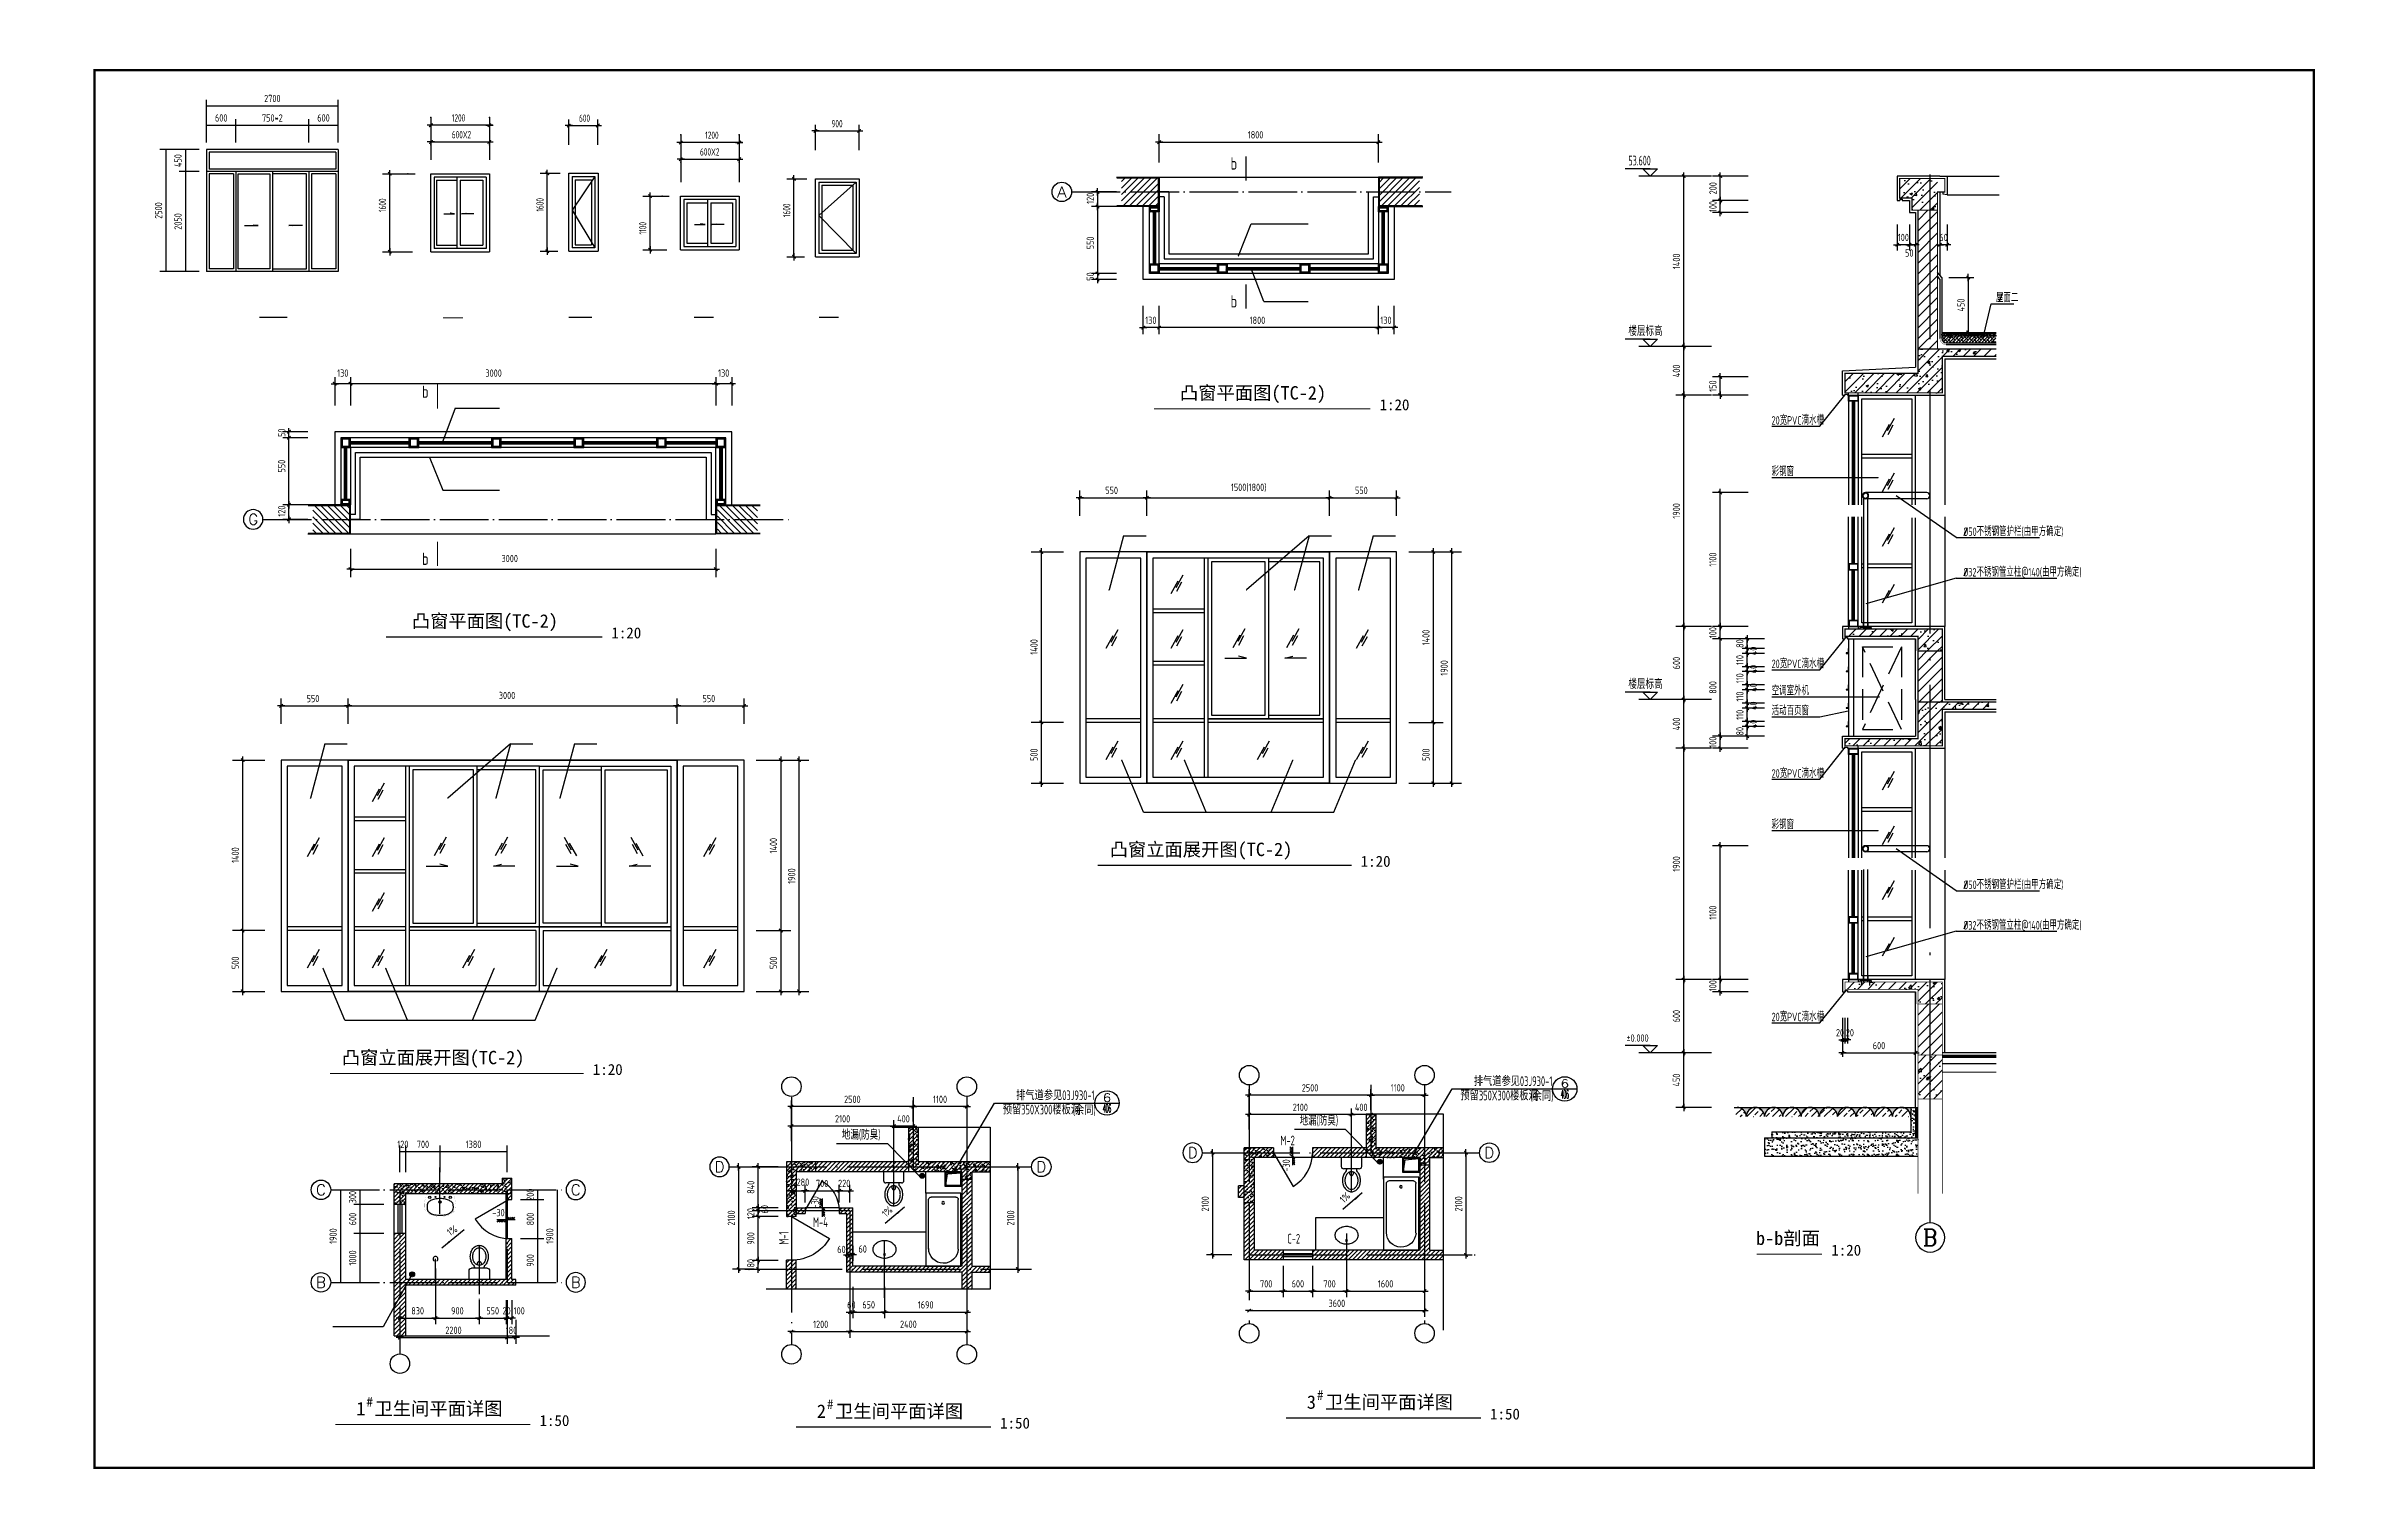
# Model space of a CAD drawing. Extents: x -726032 to 135930, y -151624 to 587044.
# Drawn here: x -53251 to 40849, y 326855 to 386256 of the extents above; entities that cross this region are included whole.
import ezdxf
from ezdxf.enums import TextEntityAlignment as Align

# ---------------------------------------------------------------- set-up
doc = ezdxf.new("R2010")
doc.units = 0
doc.header["$LTSCALE"] = 1000
doc.header["$MEASUREMENT"] = 0
doc.linetypes.add('DASH', pattern=[0.35, 0.25, -0.1])
doc.linetypes.add('DOTE', pattern=[2.42, 2, -0.2, 0.02, -0.2])
doc.layers.get('0').update_dxf_attribs({"linetype": 'CONTINUOUS'})
doc.layers.get('DEFPOINTS').update_dxf_attribs({"color": 1, "linetype": 'CONTINUOUS'})
for name, color, linetype in [('AXIS', 245, 'CONTINUOUS'), ('AXIS_TEXT', 7, 'CONTINUOUS'), ('DOTE', 8, 'DOTE'), ('GROUND', 45, 'CONTINUOUS'), ('LVTRY', 6, 'CONTINUOUS'), ('PUB_DIM', 245, 'CONTINUOUS'), ('PUB_TITLE', 1, 'CONTINUOUS'), ('WALL', 255, 'CONTINUOUS'), ('WINDOW', 155, 'CONTINUOUS'), ('WINDOW_TEXT', 7, 'CONTINUOUS'), ('填充', 207, 'CONTINUOUS'), ('引线', 213, 'CONTINUOUS'), ('排水', 245, 'CONTINUOUS'), ('构架', 4, 'CONTINUOUS'), ('栏杆', 126, 'CONTINUOUS'), ('看线', 86, 'CONTINUOUS'), ('空调', 245, 'CONTINUOUS'), ('窗表', 71, 'CONTINUOUS'), ('粉刷线', 224, 'CONTINUOUS'), ('辅助线', 246, 'CONTINUOUS'), ('门表', 74, 'CONTINUOUS')]:
    doc.layers.add(name, color=color, linetype=linetype)
doc.styles.add('-黑体', font='')
doc.styles.add('_HZTXT', font='isocp.shx', dxfattribs={"width": 0.8, "bigfont": 'hztxt.shx'})
doc.styles.add('COMP', font='COMPLEX', dxfattribs={"bigfont": 'hztxt'})
doc.styles.add('COMPLEX', font='COMPLEX')
doc.styles.add('DIM_FONT', font='isocp.shx', dxfattribs={"width": 0.8})
doc.styles.add('SIMPLEX', font='SIMPLEX.SHX')
doc.styles.get('-黑体').set_extended_font_data('SimHei')
doc.dimstyles.new('AXIS', dxfattribs={"dimtxt": 300, "dimasz": 1, "dimexe": 250, "dimexo": 300, "dimgap": 150, "dimtad": 1, "dimdec": 0, "dimzin": 0, "dimdsep": 46, "dimtxsty": 'DIM_FONT', "dimcen": 0.09, "dimse1": 1, "dimse2": 1, "dimclrt": 142, "dimadec": 0, "dimazin": 0, "dimtfac": 1, "dimtdec": 0, "dimtix": 1, "dimtmove": 2, "dimatfit": 3, "dimfxl": 1, "dimtolj": 1, "dimtzin": 0, "dimarcsym": 0})
doc.dimstyles.new('AXIS20', dxfattribs={"dimscale": 0.2, "dimtxt": 300, "dimasz": 1, "dimexe": 250, "dimexo": 300, "dimgap": 150, "dimtad": 1, "dimdec": 0, "dimzin": 0, "dimdsep": 46, "dimtxsty": 'DIM_FONT', "dimblk": '_DIMX', "dimcen": 0.09, "dimse1": 1, "dimse2": 1, "dimclrt": 142, "dimadec": 0, "dimazin": 0, "dimtfac": 1, "dimtdec": 0, "dimtix": 1, "dimtmove": 2, "dimatfit": 3, "dimldrblk": '_DIMX', "dimfxl": 1, "dimtolj": 1, "dimtzin": 0, "dimarcsym": 0})
doc.dimstyles.new('DIMA', dxfattribs={"dimtxt": 300, "dimasz": 1, "dimexe": 250, "dimexo": 300, "dimgap": 150, "dimtad": 1, "dimdec": 0, "dimzin": 0, "dimdsep": 46, "dimtxsty": 'DIM_FONT', "dimcen": 0.09, "dimse1": 1, "dimclrt": 142, "dimadec": 0, "dimazin": 0, "dimtfac": 1, "dimtdec": 0, "dimtix": 1, "dimtmove": 2, "dimatfit": 3, "dimfxl": 1, "dimtolj": 1, "dimtzin": 0, "dimarcsym": 0})
doc.dimstyles.new('DIMB', dxfattribs={"dimtxt": 300, "dimasz": 1, "dimexe": 250, "dimexo": 300, "dimgap": 150, "dimtad": 1, "dimdec": 0, "dimzin": 0, "dimdsep": 46, "dimtxsty": 'DIM_FONT', "dimcen": 0.09, "dimse2": 1, "dimclrt": 142, "dimadec": 0, "dimazin": 0, "dimtfac": 1, "dimtdec": 0, "dimtix": 1, "dimtmove": 2, "dimatfit": 3, "dimfxl": 1, "dimtolj": 1, "dimtzin": 0, "dimarcsym": 0})
doc.dimstyles.new('DIMN', dxfattribs={"dimtxt": 300, "dimasz": 1, "dimexe": 250, "dimexo": 300, "dimgap": 150, "dimtad": 1, "dimdec": 0, "dimzin": 0, "dimdsep": 46, "dimtxsty": 'DIM_FONT', "dimcen": 0.09, "dimclrt": 142, "dimadec": 0, "dimazin": 0, "dimtfac": 1, "dimtdec": 0, "dimtix": 1, "dimtmove": 2, "dimatfit": 3, "dimfxl": 1, "dimtolj": 1, "dimtzin": 0, "dimarcsym": 0})
pattern_1 = [(45, (-45716.33, -154385.83), (-42.426407, 42.426407), []), (50, (-45716.33, -154385.83), (215.17805, -18.82564), [22.5, -247.5]), (355, (-45716.33, -154385.83), (-41.6254, 225.65764), [18, -198]), (100.4514, (-45698.4, -154387.4), (173.55281, 206.83186), [19.12206, -210.34263]), (46.1842, (-45716.33, -154325.83), (320.1723, -49.6557), [33.75, -371.25]), (96.6356, (-45689.65, -154329.97), (280.3988, 292.23536), [28.6831, -315.5139]), (351.1842, (-45716.33, -154325.83), (280.3986, 292.2356), [27, -297]), (21, (-45686.33, -154340.83), (179.07212, -120.78567), [22.5, -247.5]), (326, (-45686.33, -154340.83), (72.9946, 217.545), [18, -198]), (71.4514, (-45671.4, -154350.9), (252.0668, 96.75915), [19.12206, -210.34263]), (37.5, (-45716.33, -154385.83), (3.647957, 99.868156), [0, -195.6, 0, -201, 0, -198.75]), (7.5, (-45716.33, -154385.83), (78.92086, 118.323514), [0, -114.6, 0, -191.1, 0, -75.75]), (327.5, (-45783.23, -154385.83), (160.14673, -6.76646), [0, -75, 0, -234, 0, -310.5]), (317.5, (-45813.23, -154385.83), (174.95585, 30.0315), [0, -97.5, 0, -155.4, 0, -220.5])]
pattern_2 = [(37.5, (-397256.1, 17054.97), (-6.299336, 192.682377), [0, -152, 0, -170, 0, -162.5]), (7.5, (-397256.1, 17054.97), (176.97767, 282.2146), [0, -82, 0, -137, 0, -52.5]), (327.5, (-397379.1, 17054.97), (311.414186, 0.565905), [0, -50, 0, -180, 0, -235]), (317.5, (-397379.1, 17054.97), (300.61266, 87.76756), [0, -25, 0, -118, 0, -135])]
pattern_3 = [(45, (-71437.597, 186548.07), (-26.516504, 26.516504), [])]
pattern_4 = [(45, (99189.535, 436080.14), (-44.194174, 44.194174), [])]

msp = doc.modelspace()

# ---------------------------------------------------------------- texts
at = {"layer": 'AXIS', "style": '-黑体'}
for s, height, p in [('凸窗平面图(TC-2)', 550, (-6694, 371729.1, 3840)), ('1:20', 450, (1499.1, 371289.1, 3840)), ('凸窗平面图(TC-2)', 550, (-38227.6, 362360.1, 3840)), ('1:20', 450, (-30034.5, 361920, 3840)), ('凸窗立面展开图(TC-2)', 550, (-9580.9, 352979.5, 3840)), ('1:20', 450, (725.3, 352539.4, 3840)), ('凸窗立面展开图(TC-2)', 550, (-41102.6, 344430.4, 3840)), ('1:20', 450, (-30796.4, 343990.4, 3840)), ('b-b剖面', 550, (16951.5, 337010.1, 3840)), ('1:20', 450, (20042.3, 336570.1, 3840)), ('1 卫生间平面详图', 550, (-40506.7, 330013.1, 3840)), ('#', 400, (-40094.6, 330370.7, 3840)), ('2 卫生间平面详图', 550, (-21600.1, 329907.5, 3840)), ('#', 400, (-21188, 330265.1, 3840)), ('3 卫生间平面详图', 550, (-1486.7, 330280.6, 3840)), ('#', 400, (-1074.5, 330638.2, 3840)), ('1:50', 450, (-32984.6, 329573.1, 3840)), ('1:50', 450, (-14078, 329467.5, 3840)), ('1:50', 450, (6035.4, 329840.5, 3840))]:
    msp.add_text(s, height=height, dxfattribs=at).set_placement(p)
at = {"layer": 'PUB_DIM', "style": 'DIM_FONT'}
for s, width, p in [('1200', 0.65, (-36587.3, 383144.7, 3840)), ('600', 0.65, (-31364.7, 383134.6, 3840)), ('900', 0.65, (-20999.7, 382909.2, 3840)), ('600X2', 0.65, (-36587.3, 382456.2, 3840)), ('600X2', 0.65, (-26398, 381747.8, 3840)), ('1200', 0.65, (-26186.9, 382436.3, 3840)), ('1800', 0.8, (-3912.5, 382450, 3840)), ('130', 0.8, (-8120.5, 374833.9, 3840)), ('1800', 0.8, (-3835.5, 374833.9, 3840)), ('130', 0.8, (1529.5, 374833.9, 3840)), ('130', 0.8, (-41291.6, 372665.3, 3840)), ('3000', 0.8, (-35207.8, 372665.3, 3840)), ('130', 0.8, (-25657.4, 372665.3, 3840)), ('550', 0.8, (-9761.8, 367848.3, 3840)), ('1500(1800)', 0.8, (-4605.2, 367974.3, 3840)), ('550', 0.8, (488.2, 367848.3, 3840)), ('3000', 0.8, (-34546.1, 365049.3, 3840)), ('550', 0.8, (-42547.7, 359299.3, 3840)), ('3000', 0.8, (-34656.3, 359425.3, 3840)), ('550', 0.8, (-26297.7, 359299.3, 3840)), ('-30', 0.8, (-34923.5, 338186.8, 3840))]:
    msp.add_text(s, height=300, dxfattribs=dict(at, width=width)).set_placement(p)
for s, width, p in [('1600', 0.65, (-39284.1, 379425.9, 3840)), ('1600', 0.65, (-32816.7, 379444, 3840)), ('1600', 0.65, (-22690, 379218.6, 3840)), ('120', 0.8, (-10226.7, 379762.3, 3840)), ('1100', 0.65, (-28598.6, 378507.2, 3840)), ('550', 0.8, (-10226.7, 377900, 3840)), ('50', 0.8, (-10226.7, 376606.8, 3840)), ('50', 0.8, (-43420.1, 370192.7, 3840)), ('550', 0.8, (-43420.1, 368731.5, 3840)), ('120', 0.8, (-43420.1, 366917.3, 3840)), ('1400', 0.8, (-12537.1, 361248, 3840)), ('1400', 0.8, (3551.2, 361633.7, 3840)), ('1900', 0.8, (4301.2, 360387.9, 3840)), ('500', 0.8, (-12537.1, 356886.8, 3840)), ('500', 0.8, (3551.2, 356886.8, 3840)), ('1400', 0.8, (-45323.1, 352698.9, 3840)), ('1400', 0.8, (-23234.8, 353084.7, 3840)), ('1900', 0.8, (-22484.8, 351838.8, 3840)), ('500', 0.8, (-45323.1, 348337.7, 3840)), ('500', 0.8, (-23234.8, 348337.7, 3840))]:
    msp.add_text(s, height=300, rotation=90, dxfattribs=dict(at, width=width)).set_placement(p)
at = {"layer": '引线', "style": 'DIM_FONT', "width": 0.8}
for p in [(-4482.1, 381423.8, 3840), (-4482.1, 375760.4, 3840), (-37675.6, 372054.7, 3840), (-37675.6, 365188.5, 3840)]:
    msp.add_text('b', height=500, dxfattribs=at).set_placement(p, align=Align.MIDDLE)
at = {"layer": '排水', "style": 'DIM_FONT', "width": 0.8}
msp.add_text('1%', height=300, rotation=34.476472, dxfattribs=at).set_placement((-36650.8, 337363.1, 3840))

# ---------------------------------------------------------------- blocks, each defined once
blk = doc.blocks.new('_DIMX')
blk.add_line((-150, 0), (150, 0))
at = {"const_width": 50}
blk.add_lwpolyline([(-70, -70), (70, 70)], dxfattribs=at)
blk = doc.blocks.new('*D56')
at = {"color": 0, "linetype": 'ByBlock', "transparency": 16777216}
blk.add_line((-581733, 332838), (-581134, 332838), dxfattribs=at)
at = {"layer": 'DEFPOINTS', "color": 0, "linetype": 'ByBlock', "transparency": 16777216}
for p in [(-581734, 333838), (-581134, 333838), (-581134, 332838)]:
    blk.add_point(p, dxfattribs=at)
at = {"color": 0, "linetype": 'ByBlock', "transparency": 16777216, "xscale": 0.2, "yscale": 0.2, "zscale": 0.2, "rotation": 180}
blk.add_blockref('_DIMX', (-581734, 332838), dxfattribs=at)
at = {"color": 0, "linetype": 'ByBlock', "transparency": 16777216, "xscale": 0.2, "yscale": 0.2, "zscale": 0.2}
blk.add_blockref('_DIMX', (-581134, 332838), dxfattribs=at)
at = {"color": 142, "linetype": 'ByBlock', "transparency": 16777216, "insert": (-581434, 332898), "char_height": 60, "attachment_point": 5, "style": 'DIM_FONT'}
blk.add_mtext('\\A1;600', dxfattribs=at)
blk = doc.blocks.new('*D53')
at = {"color": 0, "linetype": 'ByBlock', "transparency": 16777216}
blk.add_line((-582738, 338240), (-582738, 338390), dxfattribs=at)
at = {"layer": 'DEFPOINTS', "color": 0, "linetype": 'ByBlock', "transparency": 16777216}
for p in [(-582738, 338390), (-582730, 338390), (-582730, 338240)]:
    blk.add_point(p, dxfattribs=at)
at = {"color": 0, "linetype": 'ByBlock', "transparency": 16777216, "xscale": 0.2, "yscale": 0.2, "zscale": 0.2}
for p, rotation in [((-582738, 338390), 90), ((-582738, 338240), 270)]:
    blk.add_blockref('_DIMX', p, dxfattribs=dict(at, rotation=rotation))
at = {"color": 142, "linetype": 'ByBlock', "transparency": 16777216, "insert": (-582798, 338315), "char_height": 60, "attachment_point": 5, "rotation": 90, "style": 'DIM_FONT'}
blk.add_mtext('\\A1;150', dxfattribs=at)
blk = doc.blocks.new('*D47')
at = {"color": 0, "linetype": 'ByBlock', "transparency": 16777216}
blk.add_line((-583037, 338240), (-583037, 338640), dxfattribs=at)
at = {"layer": 'DEFPOINTS', "color": 0, "linetype": 'ByBlock', "transparency": 16777216}
for p in [(-583037, 338640), (-583005, 338640), (-583005, 338240)]:
    blk.add_point(p, dxfattribs=at)
at = {"color": 0, "linetype": 'ByBlock', "transparency": 16777216, "xscale": 0.2, "yscale": 0.2, "zscale": 0.2}
for p, rotation in [((-583037, 338640), 90), ((-583037, 338240), 270)]:
    blk.add_blockref('_DIMX', p, dxfattribs=dict(at, rotation=rotation))
at = {"color": 142, "linetype": 'ByBlock', "transparency": 16777216, "insert": (-583097, 338440), "char_height": 60, "attachment_point": 5, "rotation": 90, "style": 'DIM_FONT'}
blk.add_mtext('\\A1;400', dxfattribs=at)
blk = doc.blocks.new('*D58')
at = {"color": 0, "linetype": 'ByBlock', "transparency": 16777216}
for p, q in [((-581734, 332944), (-581734, 332944)), ((-581714, 332944), (-581734, 332944)), ((-581714, 332944), (-581734, 332944)), ((-581713, 332944), (-581713, 332944))]:
    blk.add_line(p, q, dxfattribs=at)
at = {"layer": 'DEFPOINTS', "color": 0, "linetype": 'ByBlock', "transparency": 16777216}
for p in [(-581734, 332944), (-581734, 331924), (-581714, 331924)]:
    blk.add_point(p, dxfattribs=at)
at = {"color": 0, "linetype": 'ByBlock', "transparency": 16777216, "xscale": 0.2, "yscale": 0.2, "zscale": 0.2}
blk.add_blockref('_DIMX', (-581734, 332944), dxfattribs=at)
at = {"color": 0, "linetype": 'ByBlock', "transparency": 16777216, "xscale": 0.2, "yscale": 0.2, "zscale": 0.2, "rotation": 180}
blk.add_blockref('_DIMX', (-581714, 332944), dxfattribs=at)
at = {"color": 142, "linetype": 'ByBlock', "transparency": 16777216, "insert": (-581754, 333004), "char_height": 60, "attachment_point": 5, "style": 'DIM_FONT'}
blk.add_mtext('\\A1;20', dxfattribs=at)
blk = doc.blocks.new('*D57')
at = {"color": 0, "linetype": 'ByBlock', "transparency": 16777216}
for p, q in [((-581714, 332944), (-581714, 332944)), ((-581694, 332944), (-581714, 332944)), ((-581694, 332944), (-581714, 332944)), ((-581693, 332944), (-581693, 332944))]:
    blk.add_line(p, q, dxfattribs=at)
at = {"layer": 'DEFPOINTS', "color": 0, "linetype": 'ByBlock', "transparency": 16777216}
for p in [(-581714, 332944), (-581714, 331924), (-581694, 331924)]:
    blk.add_point(p, dxfattribs=at)
at = {"color": 0, "linetype": 'ByBlock', "transparency": 16777216, "xscale": 0.2, "yscale": 0.2, "zscale": 0.2}
blk.add_blockref('_DIMX', (-581714, 332944), dxfattribs=at)
at = {"color": 0, "linetype": 'ByBlock', "transparency": 16777216, "xscale": 0.2, "yscale": 0.2, "zscale": 0.2, "rotation": 180}
blk.add_blockref('_DIMX', (-581694, 332944), dxfattribs=at)
at = {"color": 142, "linetype": 'ByBlock', "transparency": 16777216, "insert": (-581673, 333004), "char_height": 60, "attachment_point": 5, "style": 'DIM_FONT'}
blk.add_mtext('\\A1;20', dxfattribs=at)
blk = doc.blocks.new('*D54')
at = {"color": 0, "linetype": 'ByBlock', "transparency": 16777216}
blk.add_line((-582738, 333440), (-582738, 334540), dxfattribs=at)
at = {"layer": 'DEFPOINTS', "color": 0, "linetype": 'ByBlock', "transparency": 16777216}
for p in [(-582738, 334540), (-582730, 334540), (-582730, 333440)]:
    blk.add_point(p, dxfattribs=at)
at = {"color": 0, "linetype": 'ByBlock', "transparency": 16777216, "xscale": 0.2, "yscale": 0.2, "zscale": 0.2}
for p, rotation in [((-582738, 334540), 90), ((-582738, 333440), 270)]:
    blk.add_blockref('_DIMX', p, dxfattribs=dict(at, rotation=rotation))
at = {"color": 142, "linetype": 'ByBlock', "transparency": 16777216, "insert": (-582798, 333990), "char_height": 60, "attachment_point": 5, "rotation": 90, "style": 'DIM_FONT'}
blk.add_mtext('\\A1;1100', dxfattribs=at)
blk = doc.blocks.new('*D49')
at = {"color": 0, "linetype": 'ByBlock', "transparency": 16777216}
for p, q in [((-582738, 333440), (-582738, 333440)), ((-582738, 333340), (-582738, 333440)), ((-582738, 333340), (-582738, 333339))]:
    blk.add_line(p, q, dxfattribs=at)
at = {"layer": 'DEFPOINTS', "color": 0, "linetype": 'ByBlock', "transparency": 16777216}
for p in [(-582738, 333440), (-582730, 333440), (-582730, 333340)]:
    blk.add_point(p, dxfattribs=at)
at = {"color": 0, "linetype": 'ByBlock', "transparency": 16777216, "xscale": 0.2, "yscale": 0.2, "zscale": 0.2}
for p, rotation in [((-582738, 333440), 270), ((-582738, 333340), 90)]:
    blk.add_blockref('_DIMX', p, dxfattribs=dict(at, rotation=rotation))
at = {"color": 142, "linetype": 'ByBlock', "transparency": 16777216, "insert": (-582798, 333390), "char_height": 60, "attachment_point": 5, "rotation": 90, "style": 'DIM_FONT'}
blk.add_mtext('\\A1;100', dxfattribs=at)
blk = doc.blocks.new('*D42')
at = {"color": 0, "linetype": 'ByBlock', "transparency": 16777216}
blk.add_line((-583037, 332840), (-583037, 333440), dxfattribs=at)
at = {"layer": 'DEFPOINTS', "color": 0, "linetype": 'ByBlock', "transparency": 16777216}
for p in [(-583037, 333440), (-583005, 333440), (-583005, 332840)]:
    blk.add_point(p, dxfattribs=at)
at = {"color": 0, "linetype": 'ByBlock', "transparency": 16777216, "xscale": 0.2, "yscale": 0.2, "zscale": 0.2}
for p, rotation in [((-583037, 333440), 90), ((-583037, 332840), 270)]:
    blk.add_blockref('_DIMX', p, dxfattribs=dict(at, rotation=rotation))
at = {"color": 142, "linetype": 'ByBlock', "transparency": 16777216, "insert": (-583097, 333140), "char_height": 60, "attachment_point": 5, "rotation": 90, "style": 'DIM_FONT'}
blk.add_mtext('\\A1;600', dxfattribs=at)
blk = doc.blocks.new('*D41')
at = {"color": 0, "linetype": 'ByBlock', "transparency": 16777216}
blk.add_line((-583037, 332390), (-583037, 332840), dxfattribs=at)
at = {"layer": 'DEFPOINTS', "color": 0, "linetype": 'ByBlock', "transparency": 16777216}
for p in [(-583037, 332840), (-583005, 332840), (-583005, 332390)]:
    blk.add_point(p, dxfattribs=at)
at = {"color": 0, "linetype": 'ByBlock', "transparency": 16777216, "xscale": 0.2, "yscale": 0.2, "zscale": 0.2}
for p, rotation in [((-583037, 332840), 90), ((-583037, 332390), 270)]:
    blk.add_blockref('_DIMX', p, dxfattribs=dict(at, rotation=rotation))
at = {"color": 142, "linetype": 'ByBlock', "transparency": 16777216, "insert": (-583097, 332615), "char_height": 60, "attachment_point": 5, "rotation": 90, "style": 'DIM_FONT'}
blk.add_mtext('\\A1;450', dxfattribs=at)
blk = doc.blocks.new('*D73')
at = {"color": 0, "linetype": 'ByBlock', "transparency": 16777216}
for p, q in [((-582516, 336240), (-582516, 336240)), ((-582516, 336160), (-582516, 336240)), ((-582516, 336160), (-582516, 336159))]:
    blk.add_line(p, q, dxfattribs=at)
at = {"layer": 'DEFPOINTS', "color": 0, "linetype": 'ByBlock', "transparency": 16777216}
for p in [(-582516, 336240), (-582503, 336240), (-582503, 336160)]:
    blk.add_point(p, dxfattribs=at)
at = {"color": 0, "linetype": 'ByBlock', "transparency": 16777216, "xscale": 0.2, "yscale": 0.2, "zscale": 0.2}
for p, rotation in [((-582516, 336240), 270), ((-582516, 336160), 90)]:
    blk.add_blockref('_DIMX', p, dxfattribs=dict(at, rotation=rotation))
at = {"color": 142, "linetype": 'ByBlock', "transparency": 16777216, "insert": (-582576, 336200), "char_height": 60, "attachment_point": 5, "rotation": 90, "style": 'DIM_FONT'}
blk.add_mtext('\\A1;80', dxfattribs=at)
blk = doc.blocks.new('*D72')
at = {"color": 0, "linetype": 'ByBlock', "transparency": 16777216}
for p, q in [((-582516, 336160), (-582516, 336160)), ((-582516, 336120), (-582516, 336160)), ((-582516, 336120), (-582516, 336160)), ((-582516, 336120), (-582516, 336119))]:
    blk.add_line(p, q, dxfattribs=at)
at = {"layer": 'DEFPOINTS', "color": 0, "linetype": 'ByBlock', "transparency": 16777216}
for p in [(-582516, 336160), (-582503, 336160), (-582503, 336120)]:
    blk.add_point(p, dxfattribs=at)
at = {"color": 0, "linetype": 'ByBlock', "transparency": 16777216, "xscale": 0.2, "yscale": 0.2, "zscale": 0.2}
for p, rotation in [((-582516, 336160), 270), ((-582516, 336120), 90)]:
    blk.add_blockref('_DIMX', p, dxfattribs=dict(at, rotation=rotation))
at = {"color": 142, "linetype": 'ByBlock', "transparency": 16777216, "insert": (-582465, 336140), "char_height": 60, "attachment_point": 5, "rotation": 90, "style": 'DIM_FONT'}
blk.add_mtext('\\A1;40', dxfattribs=at)
blk = doc.blocks.new('*D71')
at = {"color": 0, "linetype": 'ByBlock', "transparency": 16777216}
for p, q in [((-582516, 336120), (-582516, 336120)), ((-582516, 336010), (-582516, 336120)), ((-582516, 336010), (-582516, 336009))]:
    blk.add_line(p, q, dxfattribs=at)
at = {"layer": 'DEFPOINTS', "color": 0, "linetype": 'ByBlock', "transparency": 16777216}
for p in [(-582516, 336120), (-582503, 336120), (-582503, 336010)]:
    blk.add_point(p, dxfattribs=at)
at = {"color": 0, "linetype": 'ByBlock', "transparency": 16777216, "xscale": 0.2, "yscale": 0.2, "zscale": 0.2}
for p, rotation in [((-582516, 336120), 270), ((-582516, 336010), 90)]:
    blk.add_blockref('_DIMX', p, dxfattribs=dict(at, rotation=rotation))
at = {"color": 142, "linetype": 'ByBlock', "transparency": 16777216, "insert": (-582576, 336065), "char_height": 60, "attachment_point": 5, "rotation": 90, "style": 'DIM_FONT'}
blk.add_mtext('\\A1;110', dxfattribs=at)
blk = doc.blocks.new('*D70')
at = {"color": 0, "linetype": 'ByBlock', "transparency": 16777216}
for p, q in [((-582516, 336010), (-582516, 336010)), ((-582516, 335970), (-582516, 336010)), ((-582516, 335970), (-582516, 336010)), ((-582516, 335970), (-582516, 335969))]:
    blk.add_line(p, q, dxfattribs=at)
at = {"layer": 'DEFPOINTS', "color": 0, "linetype": 'ByBlock', "transparency": 16777216}
for p in [(-582516, 336010), (-582503, 336010), (-582503, 335970)]:
    blk.add_point(p, dxfattribs=at)
at = {"color": 0, "linetype": 'ByBlock', "transparency": 16777216, "xscale": 0.2, "yscale": 0.2, "zscale": 0.2}
for p, rotation in [((-582516, 336010), 270), ((-582516, 335970), 90)]:
    blk.add_blockref('_DIMX', p, dxfattribs=dict(at, rotation=rotation))
at = {"color": 142, "linetype": 'ByBlock', "transparency": 16777216, "insert": (-582465, 335990), "char_height": 60, "attachment_point": 5, "rotation": 90, "style": 'DIM_FONT'}
blk.add_mtext('\\A1;40', dxfattribs=at)
blk = doc.blocks.new('*D69')
at = {"color": 0, "linetype": 'ByBlock', "transparency": 16777216}
for p, q in [((-582516, 335970), (-582516, 335970)), ((-582516, 335860), (-582516, 335970)), ((-582516, 335860), (-582516, 335859))]:
    blk.add_line(p, q, dxfattribs=at)
at = {"layer": 'DEFPOINTS', "color": 0, "linetype": 'ByBlock', "transparency": 16777216}
for p in [(-582516, 335970), (-582503, 335970), (-582503, 335860)]:
    blk.add_point(p, dxfattribs=at)
at = {"color": 0, "linetype": 'ByBlock', "transparency": 16777216, "xscale": 0.2, "yscale": 0.2, "zscale": 0.2}
for p, rotation in [((-582516, 335970), 270), ((-582516, 335860), 90)]:
    blk.add_blockref('_DIMX', p, dxfattribs=dict(at, rotation=rotation))
at = {"color": 142, "linetype": 'ByBlock', "transparency": 16777216, "insert": (-582576, 335915), "char_height": 60, "attachment_point": 5, "rotation": 90, "style": 'DIM_FONT'}
blk.add_mtext('\\A1;110', dxfattribs=at)
blk = doc.blocks.new('*D68')
at = {"color": 0, "linetype": 'ByBlock', "transparency": 16777216}
for p, q in [((-582516, 335860), (-582516, 335860)), ((-582516, 335820), (-582516, 335860)), ((-582516, 335820), (-582516, 335860)), ((-582516, 335820), (-582516, 335819))]:
    blk.add_line(p, q, dxfattribs=at)
at = {"layer": 'DEFPOINTS', "color": 0, "linetype": 'ByBlock', "transparency": 16777216}
for p in [(-582516, 335860), (-582503, 335860), (-582503, 335820)]:
    blk.add_point(p, dxfattribs=at)
at = {"color": 0, "linetype": 'ByBlock', "transparency": 16777216, "xscale": 0.2, "yscale": 0.2, "zscale": 0.2}
for p, rotation in [((-582516, 335860), 270), ((-582516, 335820), 90)]:
    blk.add_blockref('_DIMX', p, dxfattribs=dict(at, rotation=rotation))
at = {"color": 142, "linetype": 'ByBlock', "transparency": 16777216, "insert": (-582465, 335840), "char_height": 60, "attachment_point": 5, "rotation": 90, "style": 'DIM_FONT'}
blk.add_mtext('\\A1;40', dxfattribs=at)
blk = doc.blocks.new('*D67')
at = {"color": 0, "linetype": 'ByBlock', "transparency": 16777216}
for p, q in [((-582516, 335820), (-582516, 335820)), ((-582516, 335710), (-582516, 335820)), ((-582516, 335710), (-582516, 335709))]:
    blk.add_line(p, q, dxfattribs=at)
at = {"layer": 'DEFPOINTS', "color": 0, "linetype": 'ByBlock', "transparency": 16777216}
for p in [(-582516, 335820), (-582503, 335820), (-582503, 335710)]:
    blk.add_point(p, dxfattribs=at)
at = {"color": 0, "linetype": 'ByBlock', "transparency": 16777216, "xscale": 0.2, "yscale": 0.2, "zscale": 0.2}
for p, rotation in [((-582516, 335820), 270), ((-582516, 335710), 90)]:
    blk.add_blockref('_DIMX', p, dxfattribs=dict(at, rotation=rotation))
at = {"color": 142, "linetype": 'ByBlock', "transparency": 16777216, "insert": (-582576, 335765), "char_height": 60, "attachment_point": 5, "rotation": 90, "style": 'DIM_FONT'}
blk.add_mtext('\\A1;110', dxfattribs=at)
blk = doc.blocks.new('*D66')
at = {"color": 0, "linetype": 'ByBlock', "transparency": 16777216}
for p, q in [((-582516, 335710), (-582516, 335710)), ((-582516, 335670), (-582516, 335710)), ((-582516, 335670), (-582516, 335710)), ((-582516, 335670), (-582516, 335669))]:
    blk.add_line(p, q, dxfattribs=at)
at = {"layer": 'DEFPOINTS', "color": 0, "linetype": 'ByBlock', "transparency": 16777216}
for p in [(-582516, 335710), (-582503, 335710), (-582503, 335670)]:
    blk.add_point(p, dxfattribs=at)
at = {"color": 0, "linetype": 'ByBlock', "transparency": 16777216, "xscale": 0.2, "yscale": 0.2, "zscale": 0.2}
for p, rotation in [((-582516, 335710), 270), ((-582516, 335670), 90)]:
    blk.add_blockref('_DIMX', p, dxfattribs=dict(at, rotation=rotation))
at = {"color": 142, "linetype": 'ByBlock', "transparency": 16777216, "insert": (-582465, 335690), "char_height": 60, "attachment_point": 5, "rotation": 90, "style": 'DIM_FONT'}
blk.add_mtext('\\A1;40', dxfattribs=at)
blk = doc.blocks.new('*D65')
at = {"color": 0, "linetype": 'ByBlock', "transparency": 16777216}
for p, q in [((-582516, 335670), (-582516, 335670)), ((-582516, 335560), (-582516, 335670)), ((-582516, 335560), (-582516, 335559))]:
    blk.add_line(p, q, dxfattribs=at)
at = {"layer": 'DEFPOINTS', "color": 0, "linetype": 'ByBlock', "transparency": 16777216}
for p in [(-582516, 335670), (-582503, 335670), (-582503, 335560)]:
    blk.add_point(p, dxfattribs=at)
at = {"color": 0, "linetype": 'ByBlock', "transparency": 16777216, "xscale": 0.2, "yscale": 0.2, "zscale": 0.2}
for p, rotation in [((-582516, 335670), 270), ((-582516, 335560), 90)]:
    blk.add_blockref('_DIMX', p, dxfattribs=dict(at, rotation=rotation))
at = {"color": 142, "linetype": 'ByBlock', "transparency": 16777216, "insert": (-582576, 335615), "char_height": 60, "attachment_point": 5, "rotation": 90, "style": 'DIM_FONT'}
blk.add_mtext('\\A1;110', dxfattribs=at)
blk = doc.blocks.new('*D64')
at = {"color": 0, "linetype": 'ByBlock', "transparency": 16777216}
for p, q in [((-582516, 335560), (-582516, 335560)), ((-582516, 335520), (-582516, 335560)), ((-582516, 335520), (-582516, 335560)), ((-582516, 335520), (-582516, 335519))]:
    blk.add_line(p, q, dxfattribs=at)
at = {"layer": 'DEFPOINTS', "color": 0, "linetype": 'ByBlock', "transparency": 16777216}
for p in [(-582516, 335560), (-582503, 335560), (-582503, 335520)]:
    blk.add_point(p, dxfattribs=at)
at = {"color": 0, "linetype": 'ByBlock', "transparency": 16777216, "xscale": 0.2, "yscale": 0.2, "zscale": 0.2}
for p, rotation in [((-582516, 335560), 270), ((-582516, 335520), 90)]:
    blk.add_blockref('_DIMX', p, dxfattribs=dict(at, rotation=rotation))
at = {"color": 142, "linetype": 'ByBlock', "transparency": 16777216, "insert": (-582465, 335540), "char_height": 60, "attachment_point": 5, "rotation": 90, "style": 'DIM_FONT'}
blk.add_mtext('\\A1;40', dxfattribs=at)
blk = doc.blocks.new('*D63')
at = {"color": 0, "linetype": 'ByBlock', "transparency": 16777216}
for p, q in [((-582516, 335520), (-582516, 335520)), ((-582516, 335440), (-582516, 335520)), ((-582516, 335440), (-582516, 335439))]:
    blk.add_line(p, q, dxfattribs=at)
at = {"layer": 'DEFPOINTS', "color": 0, "linetype": 'ByBlock', "transparency": 16777216}
for p in [(-582516, 335520), (-582503, 335520), (-582503, 335440)]:
    blk.add_point(p, dxfattribs=at)
at = {"color": 0, "linetype": 'ByBlock', "transparency": 16777216, "xscale": 0.2, "yscale": 0.2, "zscale": 0.2}
for p, rotation in [((-582516, 335520), 270), ((-582516, 335440), 90)]:
    blk.add_blockref('_DIMX', p, dxfattribs=dict(at, rotation=rotation))
at = {"color": 142, "linetype": 'ByBlock', "transparency": 16777216, "insert": (-582576, 335480), "char_height": 60, "attachment_point": 5, "rotation": 90, "style": 'DIM_FONT'}
blk.add_mtext('\\A1;80', dxfattribs=at)
blk = doc.blocks.new('*D55')
at = {"color": 0, "linetype": 'ByBlock', "transparency": 16777216}
blk.add_line((-582738, 336340), (-582738, 337440), dxfattribs=at)
at = {"layer": 'DEFPOINTS', "color": 0, "linetype": 'ByBlock', "transparency": 16777216}
for p in [(-582738, 337440), (-582730, 337440), (-582730, 336340)]:
    blk.add_point(p, dxfattribs=at)
at = {"color": 0, "linetype": 'ByBlock', "transparency": 16777216, "xscale": 0.2, "yscale": 0.2, "zscale": 0.2}
for p, rotation in [((-582738, 337440), 90), ((-582738, 336340), 270)]:
    blk.add_blockref('_DIMX', p, dxfattribs=dict(at, rotation=rotation))
at = {"color": 142, "linetype": 'ByBlock', "transparency": 16777216, "insert": (-582798, 336890), "char_height": 60, "attachment_point": 5, "rotation": 90, "style": 'DIM_FONT'}
blk.add_mtext('\\A1;1100', dxfattribs=at)
blk = doc.blocks.new('*D52')
at = {"color": 0, "linetype": 'ByBlock', "transparency": 16777216}
for p, q in [((-582738, 336340), (-582738, 336340)), ((-582738, 336240), (-582738, 336340)), ((-582738, 336240), (-582738, 336239))]:
    blk.add_line(p, q, dxfattribs=at)
at = {"layer": 'DEFPOINTS', "color": 0, "linetype": 'ByBlock', "transparency": 16777216}
for p in [(-582738, 336340), (-582730, 336340), (-582730, 336240)]:
    blk.add_point(p, dxfattribs=at)
at = {"color": 0, "linetype": 'ByBlock', "transparency": 16777216, "xscale": 0.2, "yscale": 0.2, "zscale": 0.2}
for p, rotation in [((-582738, 336340), 270), ((-582738, 336240), 90)]:
    blk.add_blockref('_DIMX', p, dxfattribs=dict(at, rotation=rotation))
at = {"color": 142, "linetype": 'ByBlock', "transparency": 16777216, "insert": (-582798, 336290), "char_height": 60, "attachment_point": 5, "rotation": 90, "style": 'DIM_FONT'}
blk.add_mtext('\\A1;100', dxfattribs=at)
blk = doc.blocks.new('*D50')
at = {"color": 0, "linetype": 'ByBlock', "transparency": 16777216}
for p, q in [((-582738, 335440), (-582738, 335440)), ((-582738, 335340), (-582738, 335440)), ((-582738, 335340), (-582738, 335339))]:
    blk.add_line(p, q, dxfattribs=at)
at = {"layer": 'DEFPOINTS', "color": 0, "linetype": 'ByBlock', "transparency": 16777216}
for p in [(-582738, 335440), (-582730, 335440), (-582730, 335340)]:
    blk.add_point(p, dxfattribs=at)
at = {"color": 0, "linetype": 'ByBlock', "transparency": 16777216, "xscale": 0.2, "yscale": 0.2, "zscale": 0.2}
for p, rotation in [((-582738, 335440), 270), ((-582738, 335340), 90)]:
    blk.add_blockref('_DIMX', p, dxfattribs=dict(at, rotation=rotation))
at = {"color": 142, "linetype": 'ByBlock', "transparency": 16777216, "insert": (-582798, 335390), "char_height": 60, "attachment_point": 5, "rotation": 90, "style": 'DIM_FONT'}
blk.add_mtext('\\A1;100', dxfattribs=at)
blk = doc.blocks.new('*D51')
at = {"color": 0, "linetype": 'ByBlock', "transparency": 16777216}
blk.add_line((-582738, 335440), (-582738, 336240), dxfattribs=at)
at = {"layer": 'DEFPOINTS', "color": 0, "linetype": 'ByBlock', "transparency": 16777216}
for p in [(-582738, 336240), (-582730, 336240), (-582730, 335440)]:
    blk.add_point(p, dxfattribs=at)
at = {"color": 0, "linetype": 'ByBlock', "transparency": 16777216, "xscale": 0.2, "yscale": 0.2, "zscale": 0.2}
for p, rotation in [((-582738, 336240), 90), ((-582738, 335440), 270)]:
    blk.add_blockref('_DIMX', p, dxfattribs=dict(at, rotation=rotation))
at = {"color": 142, "linetype": 'ByBlock', "transparency": 16777216, "insert": (-582798, 335840), "char_height": 60, "attachment_point": 5, "rotation": 90, "style": 'DIM_FONT'}
blk.add_mtext('\\A1;800', dxfattribs=at)
blk = doc.blocks.new('*D46')
at = {"color": 0, "linetype": 'ByBlock', "transparency": 16777216}
blk.add_line((-583037, 336340), (-583037, 338240), dxfattribs=at)
at = {"layer": 'DEFPOINTS', "color": 0, "linetype": 'ByBlock', "transparency": 16777216}
for p in [(-583037, 338240), (-583005, 338240), (-583005, 336340)]:
    blk.add_point(p, dxfattribs=at)
at = {"color": 0, "linetype": 'ByBlock', "transparency": 16777216, "xscale": 0.2, "yscale": 0.2, "zscale": 0.2}
for p, rotation in [((-583037, 338240), 90), ((-583037, 336340), 270)]:
    blk.add_blockref('_DIMX', p, dxfattribs=dict(at, rotation=rotation))
at = {"color": 142, "linetype": 'ByBlock', "transparency": 16777216, "insert": (-583097, 337290), "char_height": 60, "attachment_point": 5, "rotation": 90, "style": 'DIM_FONT'}
blk.add_mtext('\\A1;1900', dxfattribs=at)
blk = doc.blocks.new('*D45')
at = {"color": 0, "linetype": 'ByBlock', "transparency": 16777216}
blk.add_line((-583037, 335740), (-583037, 336340), dxfattribs=at)
at = {"layer": 'DEFPOINTS', "color": 0, "linetype": 'ByBlock', "transparency": 16777216}
for p in [(-583037, 336340), (-583005, 336340), (-583005, 335740)]:
    blk.add_point(p, dxfattribs=at)
at = {"color": 0, "linetype": 'ByBlock', "transparency": 16777216, "xscale": 0.2, "yscale": 0.2, "zscale": 0.2}
for p, rotation in [((-583037, 336340), 90), ((-583037, 335740), 270)]:
    blk.add_blockref('_DIMX', p, dxfattribs=dict(at, rotation=rotation))
at = {"color": 142, "linetype": 'ByBlock', "transparency": 16777216, "insert": (-583097, 336040), "char_height": 60, "attachment_point": 5, "rotation": 90, "style": 'DIM_FONT'}
blk.add_mtext('\\A1;600', dxfattribs=at)
blk = doc.blocks.new('*D44')
at = {"color": 0, "linetype": 'ByBlock', "transparency": 16777216}
blk.add_line((-583037, 335340), (-583037, 335740), dxfattribs=at)
at = {"layer": 'DEFPOINTS', "color": 0, "linetype": 'ByBlock', "transparency": 16777216}
for p in [(-583037, 335740), (-583005, 335740), (-583005, 335340)]:
    blk.add_point(p, dxfattribs=at)
at = {"color": 0, "linetype": 'ByBlock', "transparency": 16777216, "xscale": 0.2, "yscale": 0.2, "zscale": 0.2}
for p, rotation in [((-583037, 335740), 90), ((-583037, 335340), 270)]:
    blk.add_blockref('_DIMX', p, dxfattribs=dict(at, rotation=rotation))
at = {"color": 142, "linetype": 'ByBlock', "transparency": 16777216, "insert": (-583097, 335540), "char_height": 60, "attachment_point": 5, "rotation": 90, "style": 'DIM_FONT'}
blk.add_mtext('\\A1;400', dxfattribs=at)
blk = doc.blocks.new('*D43')
at = {"color": 0, "linetype": 'ByBlock', "transparency": 16777216}
blk.add_line((-583037, 333440), (-583037, 335340), dxfattribs=at)
at = {"layer": 'DEFPOINTS', "color": 0, "linetype": 'ByBlock', "transparency": 16777216}
for p in [(-583037, 335340), (-583005, 335340), (-583005, 333440)]:
    blk.add_point(p, dxfattribs=at)
at = {"color": 0, "linetype": 'ByBlock', "transparency": 16777216, "xscale": 0.2, "yscale": 0.2, "zscale": 0.2}
for p, rotation in [((-583037, 335340), 90), ((-583037, 333440), 270)]:
    blk.add_blockref('_DIMX', p, dxfattribs=dict(at, rotation=rotation))
at = {"color": 142, "linetype": 'ByBlock', "transparency": 16777216, "insert": (-583097, 334390), "char_height": 60, "attachment_point": 5, "rotation": 90, "style": 'DIM_FONT'}
blk.add_mtext('\\A1;1900', dxfattribs=at)
blk = doc.blocks.new('*D59')
at = {"color": 0, "linetype": 'ByBlock', "transparency": 16777216}
for p, q in [((-582737, 339840), (-582737, 339840)), ((-582737, 339740), (-582737, 339840)), ((-582737, 339740), (-582737, 339739))]:
    blk.add_line(p, q, dxfattribs=at)
at = {"layer": 'DEFPOINTS', "color": 0, "linetype": 'ByBlock', "transparency": 16777216}
for p in [(-582737, 339840), (-582725, 339840), (-582725, 339740)]:
    blk.add_point(p, dxfattribs=at)
at = {"color": 0, "linetype": 'ByBlock', "transparency": 16777216, "xscale": 0.2, "yscale": 0.2, "zscale": 0.2}
for p, rotation in [((-582737, 339840), 270), ((-582737, 339740), 90)]:
    blk.add_blockref('_DIMX', p, dxfattribs=dict(at, rotation=rotation))
at = {"color": 142, "linetype": 'ByBlock', "transparency": 16777216, "insert": (-582797, 339790), "char_height": 60, "attachment_point": 5, "rotation": 90, "style": 'DIM_FONT'}
blk.add_mtext('\\A1;100', dxfattribs=at)
blk = doc.blocks.new('*D48')
at = {"color": 0, "linetype": 'ByBlock', "transparency": 16777216}
blk.add_line((-583037, 338640), (-583037, 340040), dxfattribs=at)
at = {"layer": 'DEFPOINTS', "color": 0, "linetype": 'ByBlock', "transparency": 16777216}
for p in [(-583037, 340040), (-583005, 340040), (-583005, 338640)]:
    blk.add_point(p, dxfattribs=at)
at = {"color": 0, "linetype": 'ByBlock', "transparency": 16777216, "xscale": 0.2, "yscale": 0.2, "zscale": 0.2}
for p, rotation in [((-583037, 340040), 90), ((-583037, 338640), 270)]:
    blk.add_blockref('_DIMX', p, dxfattribs=dict(at, rotation=rotation))
at = {"color": 142, "linetype": 'ByBlock', "transparency": 16777216, "insert": (-583097, 339340), "char_height": 60, "attachment_point": 5, "rotation": 90, "style": 'DIM_FONT'}
blk.add_mtext('\\A1;1400', dxfattribs=at)
blk = doc.blocks.new('*D60')
at = {"color": 0, "linetype": 'ByBlock', "transparency": 16777216}
blk.add_line((-582737, 339840), (-582737, 340040), dxfattribs=at)
at = {"layer": 'DEFPOINTS', "color": 0, "linetype": 'ByBlock', "transparency": 16777216}
for p in [(-582737, 340040), (-582725, 340040), (-582725, 339840)]:
    blk.add_point(p, dxfattribs=at)
at = {"color": 0, "linetype": 'ByBlock', "transparency": 16777216, "xscale": 0.2, "yscale": 0.2, "zscale": 0.2}
for p, rotation in [((-582737, 340040), 90), ((-582737, 339840), 270)]:
    blk.add_blockref('_DIMX', p, dxfattribs=dict(at, rotation=rotation))
at = {"color": 142, "linetype": 'ByBlock', "transparency": 16777216, "insert": (-582797, 339940), "char_height": 60, "attachment_point": 5, "rotation": 90, "style": 'DIM_FONT'}
blk.add_mtext('\\A1;200', dxfattribs=at)
blk = doc.blocks.new('_AXISO')
blk.add_circle((0, 0), 0.5)
at = {"layer": 'AXIS_TEXT', "style": 'COMPLEX', "width": 1.041667}
blk.add_attdef('A', text='', height=0.56, dxfattribs=at).set_placement((-0.25, -0.28), (0.25, -0.28), align=Align.FIT)
blk = doc.blocks.new('*D75')
at = {"color": 0, "linetype": 'ByBlock', "transparency": 16777216}
blk.add_line((-580701, 339206), (-580701, 338757), dxfattribs=at)
at = {"layer": 'DEFPOINTS', "color": 0, "linetype": 'ByBlock', "transparency": 16777216}
for p in [(-580738, 339206), (-580738, 338756), (-580701, 338756)]:
    blk.add_point(p, dxfattribs=at)
at = {"color": 0, "linetype": 'ByBlock', "transparency": 16777216, "xscale": 0.2, "yscale": 0.2, "zscale": 0.2}
for p, rotation in [((-580701, 339206), 90), ((-580701, 338756), 270)]:
    blk.add_blockref('_DIMX', p, dxfattribs=dict(at, rotation=rotation))
at = {"color": 142, "linetype": 'ByBlock', "transparency": 16777216, "insert": (-580761, 338981), "char_height": 60, "attachment_point": 5, "rotation": 90, "style": 'DIM_FONT'}
blk.add_mtext('\\A1;450', dxfattribs=at)
blk = doc.blocks.new('*D74')
at = {"color": 0, "linetype": 'ByBlock', "transparency": 16777216}
for p, q in [((-580934, 339476), (-580934, 339476)), ((-580874, 339476), (-580934, 339476)), ((-580873, 339476), (-580873, 339476))]:
    blk.add_line(p, q, dxfattribs=at)
at = {"layer": 'DEFPOINTS', "color": 0, "linetype": 'ByBlock', "transparency": 16777216}
for p in [(-580934, 339476), (-580934, 338476), (-580874, 338476)]:
    blk.add_point(p, dxfattribs=at)
at = {"color": 0, "linetype": 'ByBlock', "transparency": 16777216, "xscale": 0.2, "yscale": 0.2, "zscale": 0.2}
blk.add_blockref('_DIMX', (-580934, 339476), dxfattribs=at)
at = {"color": 0, "linetype": 'ByBlock', "transparency": 16777216, "xscale": 0.2, "yscale": 0.2, "zscale": 0.2, "rotation": 180}
blk.add_blockref('_DIMX', (-580874, 339476), dxfattribs=at)
at = {"color": 142, "linetype": 'ByBlock', "transparency": 16777216, "insert": (-580904, 339536), "char_height": 60, "attachment_point": 5, "style": 'DIM_FONT'}
blk.add_mtext('\\A1;60', dxfattribs=at)
blk = doc.blocks.new('*D61')
at = {"color": 0, "linetype": 'ByBlock', "transparency": 16777216}
for p, q in [((-581184, 339476), (-581184, 339476)), ((-581134, 339476), (-581184, 339476)), ((-581134, 339476), (-581184, 339476)), ((-581133, 339476), (-581133, 339476))]:
    blk.add_line(p, q, dxfattribs=at)
at = {"layer": 'DEFPOINTS', "color": 0, "linetype": 'ByBlock', "transparency": 16777216}
for p in [(-581184, 339476), (-581184, 338476), (-581134, 338476)]:
    blk.add_point(p, dxfattribs=at)
at = {"color": 0, "linetype": 'ByBlock', "transparency": 16777216, "xscale": 0.2, "yscale": 0.2, "zscale": 0.2}
blk.add_blockref('_DIMX', (-581184, 339476), dxfattribs=at)
at = {"color": 0, "linetype": 'ByBlock', "transparency": 16777216, "xscale": 0.2, "yscale": 0.2, "zscale": 0.2, "rotation": 180}
blk.add_blockref('_DIMX', (-581134, 339476), dxfattribs=at)
at = {"color": 142, "linetype": 'ByBlock', "transparency": 16777216, "insert": (-581185, 339408), "char_height": 60, "attachment_point": 5, "style": 'DIM_FONT'}
blk.add_mtext('\\A1;50', dxfattribs=at)
blk = doc.blocks.new('*D62')
at = {"color": 0, "linetype": 'ByBlock', "transparency": 16777216}
for p, q in [((-581284, 339476), (-581284, 339476)), ((-581184, 339476), (-581284, 339476)), ((-581183, 339476), (-581183, 339476))]:
    blk.add_line(p, q, dxfattribs=at)
at = {"layer": 'DEFPOINTS', "color": 0, "linetype": 'ByBlock', "transparency": 16777216}
for p in [(-581284, 339476), (-581284, 338476), (-581184, 338476)]:
    blk.add_point(p, dxfattribs=at)
at = {"color": 0, "linetype": 'ByBlock', "transparency": 16777216, "xscale": 0.2, "yscale": 0.2, "zscale": 0.2}
blk.add_blockref('_DIMX', (-581284, 339476), dxfattribs=at)
at = {"color": 0, "linetype": 'ByBlock', "transparency": 16777216, "xscale": 0.2, "yscale": 0.2, "zscale": 0.2, "rotation": 180}
blk.add_blockref('_DIMX', (-581184, 339476), dxfattribs=at)
at = {"color": 142, "linetype": 'ByBlock', "transparency": 16777216, "insert": (-581234, 339536), "char_height": 60, "attachment_point": 5, "style": 'DIM_FONT'}
blk.add_mtext('\\A1;100', dxfattribs=at)
blk = doc.blocks.new('*D94')
at = {"layer": 'DEFPOINTS', "color": 0, "transparency": 16777216}
for p in [(-46653, 381992), (-47525, 381092), (-46653, 381092)]:
    blk.add_point(p, dxfattribs=at)
at = {"layer": 'PUB_DIM', "color": 0, "lineweight": -2, "transparency": 16777216}
for p, q in [((-46953, 381992), (-47775, 381992)), ((-47525, 381991), (-47525, 381093)), ((-46953, 381092), (-47775, 381092))]:
    blk.add_line(p, q, dxfattribs=at)
at = {"layer": 'PUB_DIM', "color": 0, "transparency": 16777216}
for points in [[(-47525, 381991), (-47525, 381991), (-47525, 381992)], [(-47525, 381093), (-47525, 381093), (-47525, 381092)]]:
    blk.add_solid(points, dxfattribs=at)
at = {"layer": 'PUB_DIM', "color": 142, "transparency": 16777216, "insert": (-47825, 381542), "char_height": 300, "attachment_point": 5, "rotation": 90, "style": 'DIM_FONT'}
blk.add_mtext('\\A1;450', dxfattribs=at)
blk = doc.blocks.new('*D95')
at = {"layer": 'DEFPOINTS', "color": 0, "transparency": 16777216}
for p in [(-46653, 381092), (-47525, 376992), (-46653, 376992)]:
    blk.add_point(p, dxfattribs=at)
at = {"layer": 'PUB_DIM', "color": 0, "lineweight": -2, "transparency": 16777216}
for p, q in [((-46953, 381092), (-47775, 381092)), ((-47525, 381091), (-47525, 376993)), ((-46953, 376992), (-47775, 376992))]:
    blk.add_line(p, q, dxfattribs=at)
at = {"layer": 'PUB_DIM', "color": 0, "transparency": 16777216}
for points in [[(-47525, 381091), (-47525, 381091), (-47525, 381092)], [(-47525, 376993), (-47525, 376993), (-47525, 376992)]]:
    blk.add_solid(points, dxfattribs=at)
at = {"layer": 'PUB_DIM', "color": 142, "transparency": 16777216, "insert": (-47825, 379042), "char_height": 300, "attachment_point": 5, "rotation": 90, "style": 'DIM_FONT'}
blk.add_mtext('\\A1;2050', dxfattribs=at)
blk = doc.blocks.new('*D96')
at = {"layer": 'DEFPOINTS', "color": 0, "transparency": 16777216}
for p in [(-47453, 381992), (-48325, 376992), (-47453, 376992)]:
    blk.add_point(p, dxfattribs=at)
at = {"layer": 'PUB_DIM', "color": 0, "lineweight": -2, "transparency": 16777216}
for p, q in [((-47753, 381992), (-48575, 381992)), ((-48325, 381991), (-48325, 376993)), ((-47753, 376992), (-48575, 376992))]:
    blk.add_line(p, q, dxfattribs=at)
at = {"layer": 'PUB_DIM', "color": 0, "transparency": 16777216}
for points in [[(-48325, 381991), (-48325, 381991), (-48325, 381992)], [(-48325, 376993), (-48325, 376993), (-48325, 376992)]]:
    blk.add_solid(points, dxfattribs=at)
at = {"layer": 'PUB_DIM', "color": 142, "transparency": 16777216, "insert": (-48625, 379492), "char_height": 300, "attachment_point": 5, "rotation": 90, "style": 'DIM_FONT'}
blk.add_mtext('\\A1;2500', dxfattribs=at)
blk = doc.blocks.new('*D97')
at = {"layer": 'DEFPOINTS', "color": 0, "transparency": 16777216}
for p in [(-45453, 382993), (-46653, 381992), (-45453, 381992)]:
    blk.add_point(p, dxfattribs=at)
at = {"layer": 'PUB_DIM', "color": 0, "lineweight": -2, "transparency": 16777216}
for p, q in [((-46653, 382292), (-46653, 383243)), ((-46652, 382993), (-45454, 382993)), ((-45453, 382292), (-45453, 383243))]:
    blk.add_line(p, q, dxfattribs=at)
at = {"layer": 'PUB_DIM', "color": 0, "transparency": 16777216}
for points in [[(-46652, 382993), (-46652, 382992), (-46653, 382993)], [(-45454, 382993), (-45454, 382992), (-45453, 382993)]]:
    blk.add_solid(points, dxfattribs=at)
at = {"layer": 'PUB_DIM', "color": 142, "transparency": 16777216, "insert": (-46053, 383293), "char_height": 300, "attachment_point": 5, "style": 'DIM_FONT'}
blk.add_mtext('\\A1;600', dxfattribs=at)
blk = doc.blocks.new('*D98')
at = {"layer": 'DEFPOINTS', "color": 0, "transparency": 16777216}
for p in [(-42453, 382993), (-45453, 381992), (-42453, 381992)]:
    blk.add_point(p, dxfattribs=at)
at = {"layer": 'PUB_DIM', "color": 0, "lineweight": -2, "transparency": 16777216}
for p, q in [((-45453, 382292), (-45453, 383243)), ((-45452, 382993), (-42454, 382993)), ((-42453, 382292), (-42453, 383243))]:
    blk.add_line(p, q, dxfattribs=at)
at = {"layer": 'PUB_DIM', "color": 0, "transparency": 16777216}
for points in [[(-45452, 382993), (-45452, 382992), (-45453, 382993)], [(-42454, 382993), (-42454, 382992), (-42453, 382993)]]:
    blk.add_solid(points, dxfattribs=at)
at = {"layer": 'PUB_DIM', "color": 142, "transparency": 16777216, "insert": (-43953, 383293), "char_height": 300, "attachment_point": 5, "style": 'DIM_FONT'}
blk.add_mtext('\\A1;750*2', dxfattribs=at)
blk = doc.blocks.new('*D99')
at = {"layer": 'DEFPOINTS', "color": 0, "transparency": 16777216}
for p in [(-41253, 382993), (-42453, 381992), (-41253, 381992)]:
    blk.add_point(p, dxfattribs=at)
at = {"layer": 'PUB_DIM', "color": 0, "lineweight": -2, "transparency": 16777216}
for p, q in [((-42453, 382292), (-42453, 383243)), ((-42452, 382993), (-41254, 382993)), ((-41253, 382292), (-41253, 383243))]:
    blk.add_line(p, q, dxfattribs=at)
at = {"layer": 'PUB_DIM', "color": 0, "transparency": 16777216}
for points in [[(-42452, 382993), (-42452, 382992), (-42453, 382993)], [(-41254, 382993), (-41254, 382992), (-41253, 382993)]]:
    blk.add_solid(points, dxfattribs=at)
at = {"layer": 'PUB_DIM', "color": 142, "transparency": 16777216, "insert": (-41853, 383293), "char_height": 300, "attachment_point": 5, "style": 'DIM_FONT'}
blk.add_mtext('\\A1;600', dxfattribs=at)
blk = doc.blocks.new('*D100')
at = {"layer": 'DEFPOINTS', "color": 0, "transparency": 16777216}
for p in [(-41253, 383793), (-46653, 382792), (-41253, 382792)]:
    blk.add_point(p, dxfattribs=at)
at = {"layer": 'PUB_DIM', "color": 0, "lineweight": -2, "transparency": 16777216}
for p, q in [((-46653, 383092), (-46653, 384043)), ((-41253, 383092), (-41253, 384043)), ((-46652, 383793), (-41254, 383793))]:
    blk.add_line(p, q, dxfattribs=at)
at = {"layer": 'PUB_DIM', "color": 0, "transparency": 16777216}
for points in [[(-46652, 383793), (-46652, 383792), (-46653, 383793)], [(-41254, 383793), (-41254, 383792), (-41253, 383793)]]:
    blk.add_solid(points, dxfattribs=at)
at = {"layer": 'PUB_DIM', "color": 142, "transparency": 16777216, "insert": (-43953, 384093), "char_height": 300, "attachment_point": 5, "style": 'DIM_FONT'}
blk.add_mtext('\\A1;2700', dxfattribs=at)
blk = doc.blocks.new('M_E11')
for p, q in [((-280, -10), (-280, 0)), ((280, 0), (280, -10)), ((-251, -189), (-251, -186)), ((-248, -183), (-250, -185))]:
    blk.add_line(p, q)
at = {"const_width": 1.5}
for points in [[(-280, 0), (280, 0)], [(-326, -200), (-280, -5)], [(326, -204), (280, -5)]]:
    blk.add_lwpolyline(points, dxfattribs=at)
for points in [[(-326, -200, 0.008223), (-326, -204, 0.149285)], [(-326, -266, 0.149285), (-304, -337, 0.107079), (-231, -408, 0.075625), (-131, -450, 0.062436), (-1, -467, 0.062436), (130, -452, 0.075625), (230, -410, 0.107079), (304, -339, 0.149285), (326, -268, 0.005205), (326, -266, 0.086596)]]:
    blk.add_lwpolyline(points, format="xyb", dxfattribs=at)
at = {"const_width": 1.5, "flags": 128}
for points in [[(-326, -204), (-326, -268)], [(326, -204), (326, -268)]]:
    blk.add_lwpolyline(points, dxfattribs=at)
at = {"flags": 128}
for points in [[(-253, -188, 0.172546), (-250, -358, 0.726395)], [(253, -188, -0.172546), (250, -358, -0.726395)]]:
    blk.add_lwpolyline(points, format="xyb", dxfattribs=at)
for points in [[(253, -188, 0.098208), (193, -141, 0.066287), (110, -111, 0.052428), (0, -100, 0.052428), (-110, -111, 0.066287), (-193, -141, 0.093876), (-251, -186, 0.171377)], [(-250, -358, 0.091341), (-193, -401, 0.066287), (-110, -431, 0.052428), (0, -442, 0.052428), (110, -431, 0.066287), (193, -401, 0.091756), (250, -358, 0.171377)]]:
    blk.add_lwpolyline(points, format="xyb")
for centre, radius in [((-210, -75), 24), ((-210, -75), 24), ((-210, -75), 24), ((-90, -65), 10), ((0, -170), 25), ((0, -170), 15), ((90, -65), 10), ((210, -75), 24)]:
    blk.add_circle(centre, radius)
blk.add_arc((-250, -186), 1, 131.3224, 180)
at = {"width": 0.8, "flags": 9}
for tag in ['XSIZE', 'YSIZE']:
    blk.add_attdef(tag, (0, 0), '', height=0.5, dxfattribs=at)
blk = doc.blocks.new('_LV10')
blk.add_line((0, -37), (0, -432))
blk.add_arc((0, -432), 50, 121.0332, 58.9668)
blk = doc.blocks.new('_WBLK')
for p, q in [((-0.5, 0.5), (0.5, 0.5)), ((0.5, 0.167), (-0.5, 0.167)), ((0.5, -0.167), (-0.5, -0.167)), ((-0.5, -0.5), (0.5, -0.5))]:
    blk.add_line(p, q)
at = {"layer": 'WINDOW_TEXT', "style": 'SIMPLEX', "flags": 9}
blk.add_attdef('A', text='', height=1, dxfattribs=at).set_placement((0, 1.5), align=Align.MIDDLE)
blk = doc.blocks.new('_DBLK')
blk.add_line((-0.5, 0), (0, -0.866))
blk.add_arc((-0.5, 0), 1, 300, 0)
at = {"layer": 'WINDOW_TEXT', "style": 'SIMPLEX', "flags": 9}
blk.add_attdef('A', text='', height=1, dxfattribs=at).set_placement((0, 1.5), align=Align.MIDDLE)
blk = doc.blocks.new('_LV5')
for p, q in [((210, 0), (-210, 0)), ((-210, 0), (-210, -180)), ((210, -180), (210, 0)), ((160, -230), (-160, -230)), ((-101, -230), (-101, -254)), ((101, -230), (101, -254))]:
    blk.add_line(p, q)
blk.add_lwpolyline([(-135, -469, 0.080312), (-123, -544, 0.089014), (-92, -602, 0.104918), (-46, -639, 0.119812), (0, -650, 0.119812), (46, -639, 0.104918), (92, -602, 0.089014), (123, -544, 0.080312), (135, -469, 0.080312), (123, -395, 0.089014), (92, -337, 0.104918), (46, -300, 0.119812), (0, -288, 0.119812), (-46, -300, 0.104918), (-92, -337, 0.089014), (-123, -395, 0.080312)], format="xyb", close=True)
for points in [[(-39, -318, 0.073567), (-36, -339, 0.084454), (-27, -356, 0.10642), (-14, -368, 0.129709), (0, -372, 0.129709), (14, -368, 0.10642), (27, -356, 0.084454), (36, -339, 0.073567), (39, -318, 0.073567), (36, -298, 0.014016), (35, -295, 0.10642)], [(-35, -295, 0.013578), (-36, -298, 0.073567), (-39, -318, 0.073567)]]:
    blk.add_lwpolyline(points, format="xyb")
for centre, radius, start, end in [((-160, -180), 50, 180, 270), ((102, -469), 287, 161.6333, 180), ((102, -469), 287, 180, 198.3667), ((52, -453), 235, 141.2863, 161.6333), ((20, -427), 194, 134.8144, 141.2863), ((-151, -254), 50, 314.8144, 0), ((151, -254), 50, 180, 225.2555), ((-20, -427), 194, 38.7137, 45.2555), ((-52, -453), 235, 18.3667, 38.7137), ((160, -180), 50, 270, 0), ((-102, -469), 287, 0, 18.3667), ((-102, -469), 287, 341.6333, 0), ((52, -486), 235, 198.3667, 218.7137), ((20, -512), 194, 218.7137, 242.6714), ((0, -551), 150, 242.6714, 270), ((0, -551), 150, 270, 297.3286), ((-20, -512), 194, 297.3286, 321.2863), ((-52, -486), 235, 321.2863, 341.6333)]:
    blk.add_arc(centre, radius, start, end)
blk = doc.blocks.new('*D4139')
at = {"layer": 'DEFPOINTS', "color": 0, "transparency": 16777216}
for p in [(-34318, 335038), (-34118, 335038), (-34118, 334003)]:
    blk.add_point(p, dxfattribs=at)
at = {"layer": 'PUB_DIM', "color": 0, "lineweight": -2, "transparency": 16777216}
for p, q in [((-34118, 334738), (-34118, 333753)), ((-34319, 334003), (-34320, 334003)), ((-34318, 334003), (-34118, 334003)), ((-34117, 334003), (-34116, 334003))]:
    blk.add_line(p, q, dxfattribs=at)
blk.add_blockref('_DIMX', (-34318, 334003), dxfattribs=at)
at = {"layer": 'PUB_DIM', "color": 0, "lineweight": -2, "transparency": 16777216, "rotation": 180}
blk.add_blockref('_DIMX', (-34118, 334003), dxfattribs=at)
at = {"layer": 'PUB_DIM', "color": 142, "transparency": 16777216, "insert": (-33819, 334303), "char_height": 300, "attachment_point": 5, "style": 'DIM_FONT'}
blk.add_mtext('\\A1;100', dxfattribs=at)
blk = doc.blocks.new('*D4140')
at = {"layer": 'DEFPOINTS', "color": 0, "transparency": 16777216}
for p in [(-40159, 339273), (-41159, 335473), (-40159, 335473)]:
    blk.add_point(p, dxfattribs=at)
at = {"layer": 'PUB_DIM', "color": 0, "lineweight": -2, "transparency": 16777216}
blk.add_line((-41159, 339272), (-41159, 335474), dxfattribs=at)
at = {"layer": 'PUB_DIM', "color": 0, "transparency": 16777216}
for points in [[(-41159, 339272), (-41159, 339272), (-41159, 339273)], [(-41159, 335474), (-41159, 335474), (-41159, 335473)]]:
    blk.add_solid(points, dxfattribs=at)
at = {"layer": 'PUB_DIM', "color": 142, "transparency": 16777216, "insert": (-41459, 337373), "char_height": 300, "attachment_point": 5, "rotation": 90, "style": 'DIM_FONT'}
blk.add_mtext('\\A1;1900', dxfattribs=at)
blk = doc.blocks.new('*D4141')
at = {"layer": 'DEFPOINTS', "color": 0, "transparency": 16777216}
for p in [(-39082, 339273), (-40359, 338673), (-39082, 338673)]:
    blk.add_point(p, dxfattribs=at)
at = {"layer": 'PUB_DIM', "color": 0, "lineweight": -2, "transparency": 16777216}
for p, q in [((-40359, 339274), (-40359, 339275)), ((-40359, 339273), (-40359, 338673)), ((-39382, 338673), (-40609, 338673)), ((-40359, 338672), (-40359, 338671))]:
    blk.add_line(p, q, dxfattribs=at)
at = {"layer": 'PUB_DIM', "color": 0, "transparency": 16777216}
for points in [[(-40359, 339274), (-40359, 339274), (-40359, 339273)], [(-40359, 338672), (-40359, 338672), (-40359, 338673)]]:
    blk.add_solid(points, dxfattribs=at)
at = {"layer": 'PUB_DIM', "color": 142, "transparency": 16777216, "insert": (-40659, 338973), "char_height": 300, "attachment_point": 5, "rotation": 90, "style": 'DIM_FONT'}
blk.add_mtext('\\A1;300', dxfattribs=at)
blk = doc.blocks.new('*D4142')
at = {"layer": 'DEFPOINTS', "color": 0, "transparency": 16777216}
for p in [(-39082, 338673), (-40359, 337473), (-39082, 337473)]:
    blk.add_point(p, dxfattribs=at)
at = {"layer": 'PUB_DIM', "color": 0, "lineweight": -2, "transparency": 16777216}
for p, q in [((-39382, 338673), (-40609, 338673)), ((-40359, 338672), (-40359, 337474)), ((-39382, 337473), (-40609, 337473))]:
    blk.add_line(p, q, dxfattribs=at)
at = {"layer": 'PUB_DIM', "color": 0, "transparency": 16777216}
for points in [[(-40359, 338672), (-40359, 338672), (-40359, 338673)], [(-40359, 337474), (-40359, 337474), (-40359, 337473)]]:
    blk.add_solid(points, dxfattribs=at)
at = {"layer": 'PUB_DIM', "color": 142, "transparency": 16777216, "insert": (-40659, 338073), "char_height": 300, "attachment_point": 5, "rotation": 90, "style": 'DIM_FONT'}
blk.add_mtext('\\A1;600', dxfattribs=at)
blk = doc.blocks.new('*D4143')
at = {"layer": 'DEFPOINTS', "color": 0, "transparency": 16777216}
for p in [(-39082, 337473), (-40359, 335473), (-39082, 335473)]:
    blk.add_point(p, dxfattribs=at)
at = {"layer": 'PUB_DIM', "color": 0, "lineweight": -2, "transparency": 16777216}
for p, q in [((-39382, 337473), (-40609, 337473)), ((-40359, 337472), (-40359, 335474))]:
    blk.add_line(p, q, dxfattribs=at)
at = {"layer": 'PUB_DIM', "color": 0, "transparency": 16777216}
for points in [[(-40359, 337472), (-40359, 337472), (-40359, 337473)], [(-40359, 335474), (-40359, 335474), (-40359, 335473)]]:
    blk.add_solid(points, dxfattribs=at)
at = {"layer": 'PUB_DIM', "color": 142, "transparency": 16777216, "insert": (-40659, 336473), "char_height": 300, "attachment_point": 5, "rotation": 90, "style": 'DIM_FONT'}
blk.add_mtext('\\A1;1000', dxfattribs=at)
blk = doc.blocks.new('*D4144')
at = {"layer": 'DEFPOINTS', "color": 0, "transparency": 16777216}
for p in [(-33263, 339273), (-33263, 335473), (-32263, 335473)]:
    blk.add_point(p, dxfattribs=at)
at = {"layer": 'PUB_DIM', "color": 0, "lineweight": -2, "transparency": 16777216}
blk.add_line((-32263, 339272), (-32263, 335474), dxfattribs=at)
at = {"layer": 'PUB_DIM', "color": 0, "transparency": 16777216}
for points in [[(-32263, 339272), (-32263, 339272), (-32263, 339273)], [(-32263, 335474), (-32263, 335474), (-32263, 335473)]]:
    blk.add_solid(points, dxfattribs=at)
at = {"layer": 'PUB_DIM', "color": 142, "transparency": 16777216, "insert": (-32563, 337373), "char_height": 300, "attachment_point": 5, "rotation": 90, "style": 'DIM_FONT'}
blk.add_mtext('\\A1;1900', dxfattribs=at)
blk = doc.blocks.new('*D4145')
at = {"layer": 'DEFPOINTS', "color": 0, "transparency": 16777216}
for p in [(-34063, 339273), (-34063, 338873), (-33063, 338873)]:
    blk.add_point(p, dxfattribs=at)
at = {"layer": 'PUB_DIM', "color": 0, "lineweight": -2, "transparency": 16777216}
for p, q in [((-33763, 338873), (-32813, 338873)), ((-33063, 339274), (-33063, 339275)), ((-33063, 339273), (-33063, 338873)), ((-33063, 338872), (-33063, 338871))]:
    blk.add_line(p, q, dxfattribs=at)
at = {"layer": 'PUB_DIM', "color": 0, "transparency": 16777216}
for points in [[(-33063, 339274), (-33063, 339274), (-33063, 339273)], [(-33063, 338872), (-33063, 338872), (-33063, 338873)]]:
    blk.add_solid(points, dxfattribs=at)
at = {"layer": 'PUB_DIM', "color": 142, "transparency": 16777216, "insert": (-33363, 339073), "char_height": 300, "attachment_point": 5, "rotation": 90, "style": 'DIM_FONT'}
blk.add_mtext('\\A1;200', dxfattribs=at)
blk = doc.blocks.new('*D4146')
at = {"layer": 'DEFPOINTS', "color": 0, "transparency": 16777216}
for p in [(-34063, 338873), (-34063, 337273), (-33063, 337273)]:
    blk.add_point(p, dxfattribs=at)
at = {"layer": 'PUB_DIM', "color": 0, "lineweight": -2, "transparency": 16777216}
for p, q in [((-33763, 338873), (-32813, 338873)), ((-33063, 338872), (-33063, 337274)), ((-33763, 337273), (-32813, 337273))]:
    blk.add_line(p, q, dxfattribs=at)
at = {"layer": 'PUB_DIM', "color": 0, "transparency": 16777216}
for points in [[(-33063, 338872), (-33063, 338872), (-33063, 338873)], [(-33063, 337274), (-33063, 337274), (-33063, 337273)]]:
    blk.add_solid(points, dxfattribs=at)
at = {"layer": 'PUB_DIM', "color": 142, "transparency": 16777216, "insert": (-33363, 338073), "char_height": 300, "attachment_point": 5, "rotation": 90, "style": 'DIM_FONT'}
blk.add_mtext('\\A1;800', dxfattribs=at)
blk = doc.blocks.new('*D4147')
at = {"layer": 'DEFPOINTS', "color": 0, "transparency": 16777216}
for p in [(-34063, 337273), (-34063, 335473), (-33063, 335473)]:
    blk.add_point(p, dxfattribs=at)
at = {"layer": 'PUB_DIM', "color": 0, "lineweight": -2, "transparency": 16777216}
for p, q in [((-33763, 337273), (-32813, 337273)), ((-33063, 337272), (-33063, 335474))]:
    blk.add_line(p, q, dxfattribs=at)
at = {"layer": 'PUB_DIM', "color": 0, "transparency": 16777216}
for points in [[(-33063, 337272), (-33063, 337272), (-33063, 337273)], [(-33063, 335474), (-33063, 335474), (-33063, 335473)]]:
    blk.add_solid(points, dxfattribs=at)
at = {"layer": 'PUB_DIM', "color": 142, "transparency": 16777216, "insert": (-33363, 336373), "char_height": 300, "attachment_point": 5, "rotation": 90, "style": 'DIM_FONT'}
blk.add_mtext('\\A1;900', dxfattribs=at)
blk = doc.blocks.new('*D4149')
at = {"layer": 'DEFPOINTS', "color": 0, "transparency": 16777216}
for p in [(-34318, 334238), (-33958, 334238), (-33958, 333203)]:
    blk.add_point(p, dxfattribs=at)
at = {"layer": 'PUB_DIM', "color": 0, "lineweight": -2, "transparency": 16777216}
for p, q in [((-34319, 333203), (-34320, 333203)), ((-34318, 333203), (-33958, 333203)), ((-33958, 333938), (-33958, 332953)), ((-33957, 333203), (-33956, 333203))]:
    blk.add_line(p, q, dxfattribs=at)
blk.add_blockref('_DIMX', (-34318, 333203), dxfattribs=at)
at = {"layer": 'PUB_DIM', "color": 0, "lineweight": -2, "transparency": 16777216, "rotation": 180}
blk.add_blockref('_DIMX', (-33958, 333203), dxfattribs=at)
at = {"layer": 'PUB_DIM', "color": 142, "transparency": 16777216, "insert": (-34138, 333503), "char_height": 300, "attachment_point": 5, "style": 'DIM_FONT'}
blk.add_mtext('\\A1;180', dxfattribs=at)
blk = doc.blocks.new('*D4150')
at = {"layer": 'DEFPOINTS', "color": 0, "transparency": 16777216}
for p in [(-34358, 335038), (-34318, 335038), (-34318, 334003)]:
    blk.add_point(p, dxfattribs=at)
at = {"layer": 'PUB_DIM', "color": 0, "lineweight": -2, "transparency": 16777216}
for p, q in [((-34358, 334738), (-34358, 333753)), ((-34318, 334738), (-34318, 333753)), ((-34359, 334003), (-34360, 334003)), ((-34358, 334003), (-34318, 334003)), ((-34317, 334003), (-34316, 334003))]:
    blk.add_line(p, q, dxfattribs=at)
blk.add_blockref('_DIMX', (-34358, 334003), dxfattribs=at)
at = {"layer": 'PUB_DIM', "color": 0, "lineweight": -2, "transparency": 16777216, "rotation": 180}
blk.add_blockref('_DIMX', (-34318, 334003), dxfattribs=at)
at = {"layer": 'PUB_DIM', "color": 142, "transparency": 16777216, "insert": (-34338, 334303), "char_height": 300, "attachment_point": 5, "style": 'DIM_FONT'}
blk.add_mtext('\\A1;20', dxfattribs=at)
blk = doc.blocks.new('_ARROW')
blk.add_solid([(0, 0), (-1, 0.1), (-1, -0.1)])
blk = doc.blocks.new('*D4153')
at = {"layer": 'DEFPOINTS', "color": 0, "transparency": 16777216}
for p in [(-38471, 340841), (-38718, 339692), (-38471, 339692)]:
    blk.add_point(p, dxfattribs=at)
at = {"layer": 'PUB_DIM', "color": 0, "lineweight": -2, "transparency": 16777216}
for p, q in [((-38719, 340841), (-38720, 340841)), ((-38718, 339992), (-38718, 341091)), ((-38718, 340841), (-38471, 340841)), ((-38471, 339992), (-38471, 341091)), ((-38470, 340841), (-38469, 340841))]:
    blk.add_line(p, q, dxfattribs=at)
at = {"layer": 'PUB_DIM', "color": 0, "transparency": 16777216}
for points in [[(-38719, 340841), (-38719, 340840), (-38718, 340841)], [(-38470, 340841), (-38470, 340840), (-38471, 340841)]]:
    blk.add_solid(points, dxfattribs=at)
at = {"layer": 'PUB_DIM', "color": 142, "transparency": 16777216, "insert": (-38595, 341141), "char_height": 300, "attachment_point": 5, "style": 'DIM_FONT'}
blk.add_mtext('\\A1;120', dxfattribs=at)
blk = doc.blocks.new('*D4154')
at = {"layer": 'DEFPOINTS', "color": 0, "transparency": 16777216}
for p in [(-37071, 340841), (-38471, 339692), (-37071, 339692)]:
    blk.add_point(p, dxfattribs=at)
at = {"layer": 'PUB_DIM', "color": 0, "lineweight": -2, "transparency": 16777216}
for p, q in [((-38471, 339992), (-38471, 341091)), ((-38470, 340841), (-37072, 340841)), ((-37071, 339992), (-37071, 341091))]:
    blk.add_line(p, q, dxfattribs=at)
at = {"layer": 'PUB_DIM', "color": 0, "transparency": 16777216}
for points in [[(-38470, 340841), (-38470, 340840), (-38471, 340841)], [(-37072, 340841), (-37072, 340840), (-37071, 340841)]]:
    blk.add_solid(points, dxfattribs=at)
at = {"layer": 'PUB_DIM', "color": 142, "transparency": 16777216, "insert": (-37771, 341141), "char_height": 300, "attachment_point": 5, "style": 'DIM_FONT'}
blk.add_mtext('\\A1;700', dxfattribs=at)
blk = doc.blocks.new('*D4155')
at = {"layer": 'DEFPOINTS', "color": 0, "transparency": 16777216}
for p in [(-34318, 340841), (-37071, 339692), (-34318, 339692)]:
    blk.add_point(p, dxfattribs=at)
at = {"layer": 'PUB_DIM', "color": 0, "lineweight": -2, "transparency": 16777216}
for p, q in [((-37071, 339992), (-37071, 341091)), ((-37070, 340841), (-34319, 340841)), ((-34318, 339992), (-34318, 341091))]:
    blk.add_line(p, q, dxfattribs=at)
at = {"layer": 'PUB_DIM', "color": 0, "transparency": 16777216}
for points in [[(-37070, 340841), (-37070, 340840), (-37071, 340841)], [(-34319, 340841), (-34319, 340840), (-34318, 340841)]]:
    blk.add_solid(points, dxfattribs=at)
at = {"layer": 'PUB_DIM', "color": 142, "transparency": 16777216, "insert": (-35695, 341141), "char_height": 300, "attachment_point": 5, "style": 'DIM_FONT'}
blk.add_mtext('\\A1;1380', dxfattribs=at)
blk = doc.blocks.new('*D4171')
at = {"color": 0, "linetype": 'ByBlock', "transparency": 16777216}
for p, q in [((-124068, -366667), (-124068, -366236)), ((-121968, -366361), (-124068, -366361)), ((-121968, -366667), (-121968, -366236))]:
    blk.add_line(p, q, dxfattribs=at)
at = {"layer": 'DEFPOINTS', "color": 0, "linetype": 'ByBlock', "transparency": 16777216}
for p in [(-124068, -366361), (-124068, -366817), (-121968, -366817)]:
    blk.add_point(p, dxfattribs=at)
at = {"color": 0, "linetype": 'ByBlock', "transparency": 16777216, "xscale": 0.5, "yscale": 0.5, "zscale": 0.5, "rotation": 180}
blk.add_blockref('_DIMX', (-124068, -366361), dxfattribs=at)
at = {"color": 0, "linetype": 'ByBlock', "transparency": 16777216, "xscale": 0.5, "yscale": 0.5, "zscale": 0.5}
blk.add_blockref('_DIMX', (-121968, -366361), dxfattribs=at)
at = {"color": 142, "linetype": 'ByBlock', "transparency": 16777216, "insert": (-123018, -366211), "char_height": 150, "attachment_point": 5, "style": 'DIM_FONT'}
blk.add_mtext('\\A1;2100', dxfattribs=at)
blk = doc.blocks.new('*D4170')
at = {"color": 0, "linetype": 'ByBlock', "transparency": 16777216}
for p, q in [((-121968, -366667), (-121968, -366236)), ((-121569, -366361), (-121967, -366361))]:
    blk.add_line(p, q, dxfattribs=at)
at = {"layer": 'DEFPOINTS', "color": 0, "linetype": 'ByBlock', "transparency": 16777216}
for p in [(-121968, -366361), (-121968, -366817), (-121568, -366817)]:
    blk.add_point(p, dxfattribs=at)
at = {"color": 0, "linetype": 'ByBlock', "transparency": 16777216, "xscale": 0.5, "yscale": 0.5, "zscale": 0.5, "rotation": 180}
blk.add_blockref('_DIMX', (-121968, -366361), dxfattribs=at)
at = {"color": 0, "linetype": 'ByBlock', "transparency": 16777216, "xscale": 0.5, "yscale": 0.5, "zscale": 0.5}
blk.add_blockref('_DIMX', (-121568, -366361), dxfattribs=at)
at = {"color": 142, "linetype": 'ByBlock', "transparency": 16777216, "insert": (-121768, -366211), "char_height": 150, "attachment_point": 5, "style": 'DIM_FONT'}
blk.add_mtext('\\A1;400', dxfattribs=at)
blk = doc.blocks.new('*D4165')
at = {"color": 0, "linetype": 'ByBlock', "transparency": 16777216}
for p, q in [((-121568, -365379), (-121568, -364948)), ((-120469, -365073), (-121568, -365073))]:
    blk.add_line(p, q, dxfattribs=at)
at = {"layer": 'DEFPOINTS', "color": 0, "linetype": 'ByBlock', "transparency": 16777216}
for p in [(-121568, -365073), (-121568, -365529), (-120468, -365529)]:
    blk.add_point(p, dxfattribs=at)
at = {"color": 0, "linetype": 'ByBlock', "transparency": 16777216, "xscale": 0.5, "yscale": 0.5, "zscale": 0.5, "rotation": 180}
blk.add_blockref('_DIMX', (-121568, -365073), dxfattribs=at)
at = {"color": 0, "linetype": 'ByBlock', "transparency": 16777216, "xscale": 0.5, "yscale": 0.5, "zscale": 0.5}
blk.add_blockref('_DIMX', (-120468, -365073), dxfattribs=at)
at = {"color": 142, "linetype": 'ByBlock', "transparency": 16777216, "insert": (-121018, -364923), "char_height": 150, "attachment_point": 5, "style": 'DIM_FONT'}
blk.add_mtext('\\A1;1100', dxfattribs=at)
blk = doc.blocks.new('*D4166')
at = {"color": 0, "linetype": 'ByBlock', "transparency": 16777216}
for p, q in [((-124068, -365379), (-124068, -364948)), ((-121569, -365073), (-124068, -365073))]:
    blk.add_line(p, q, dxfattribs=at)
at = {"layer": 'DEFPOINTS', "color": 0, "linetype": 'ByBlock', "transparency": 16777216}
for p in [(-124068, -365073), (-124068, -365529), (-121568, -365529)]:
    blk.add_point(p, dxfattribs=at)
at = {"color": 0, "linetype": 'ByBlock', "transparency": 16777216, "xscale": 0.5, "yscale": 0.5, "zscale": 0.5, "rotation": 180}
blk.add_blockref('_DIMX', (-124068, -365073), dxfattribs=at)
at = {"color": 0, "linetype": 'ByBlock', "transparency": 16777216, "xscale": 0.5, "yscale": 0.5, "zscale": 0.5}
blk.add_blockref('_DIMX', (-121568, -365073), dxfattribs=at)
at = {"color": 142, "linetype": 'ByBlock', "transparency": 16777216, "insert": (-122818, -364923), "char_height": 150, "attachment_point": 5, "style": 'DIM_FONT'}
blk.add_mtext('\\A1;2500', dxfattribs=at)
blk = doc.blocks.new('*D4173')
at = {"color": 0, "linetype": 'ByBlock', "transparency": 16777216}
for p, q in [((-122158, -369661), (-122158, -370306)), ((-120468, -369661), (-120468, -370306)), ((-122158, -370181), (-120469, -370181))]:
    blk.add_line(p, q, dxfattribs=at)
at = {"layer": 'DEFPOINTS', "color": 0, "linetype": 'ByBlock', "transparency": 16777216}
for p in [(-122158, -369511), (-120468, -369511), (-120468, -370181)]:
    blk.add_point(p, dxfattribs=at)
at = {"color": 0, "linetype": 'ByBlock', "transparency": 16777216, "xscale": 0.5, "yscale": 0.5, "zscale": 0.5, "rotation": 180}
blk.add_blockref('_DIMX', (-122158, -370181), dxfattribs=at)
at = {"color": 0, "linetype": 'ByBlock', "transparency": 16777216, "xscale": 0.5, "yscale": 0.5, "zscale": 0.5}
blk.add_blockref('_DIMX', (-120468, -370181), dxfattribs=at)
at = {"color": 142, "linetype": 'ByBlock', "transparency": 16777216, "insert": (-121313, -370031), "char_height": 150, "attachment_point": 5, "style": 'DIM_FONT'}
blk.add_mtext('\\A1;1690', dxfattribs=at)
blk = doc.blocks.new('*D4157')
at = {"color": 0, "linetype": 'ByBlock', "transparency": 16777216}
for p, q in [((-120468, -369619), (-120468, -370263)), ((-122868, -370138), (-120469, -370138))]:
    blk.add_line(p, q, dxfattribs=at)
at = {"layer": 'DEFPOINTS', "color": 0, "linetype": 'ByBlock', "transparency": 16777216}
for p in [(-122868, -369469), (-120468, -369469), (-120468, -370138)]:
    blk.add_point(p, dxfattribs=at)
at = {"color": 0, "linetype": 'ByBlock', "transparency": 16777216, "xscale": 0.5, "yscale": 0.5, "zscale": 0.5, "rotation": 180}
blk.add_blockref('_DIMX', (-122868, -370138), dxfattribs=at)
at = {"color": 0, "linetype": 'ByBlock', "transparency": 16777216, "xscale": 0.5, "yscale": 0.5, "zscale": 0.5}
blk.add_blockref('_DIMX', (-120468, -370138), dxfattribs=at)
at = {"color": 142, "linetype": 'ByBlock', "transparency": 16777216, "insert": (-121668, -369988), "char_height": 150, "attachment_point": 5, "style": 'DIM_FONT'}
blk.add_mtext('\\A1;2400', dxfattribs=at)
blk = doc.blocks.new('*D4175')
at = {"color": 0, "linetype": 'ByBlock', "transparency": 16777216}
for p, q in [((-122929, -368356), (-122929, -368356)), ((-122928, -368171), (-122928, -368481)), ((-122928, -368356), (-122868, -368356)), ((-122928, -368356), (-122868, -368356)), ((-122868, -368171), (-122868, -368481)), ((-122868, -368356), (-122867, -368356))]:
    blk.add_line(p, q, dxfattribs=at)
at = {"layer": 'DEFPOINTS', "color": 0, "linetype": 'ByBlock', "transparency": 16777216}
for p in [(-122928, -368021), (-122868, -368021), (-122868, -368356)]:
    blk.add_point(p, dxfattribs=at)
at = {"color": 0, "linetype": 'ByBlock', "transparency": 16777216, "xscale": 0.5, "yscale": 0.5, "zscale": 0.5}
blk.add_blockref('_DIMX', (-122928, -368356), dxfattribs=at)
at = {"color": 0, "linetype": 'ByBlock', "transparency": 16777216, "xscale": 0.5, "yscale": 0.5, "zscale": 0.5, "rotation": 180}
blk.add_blockref('_DIMX', (-122868, -368356), dxfattribs=at)
at = {"color": 142, "linetype": 'ByBlock', "transparency": 16777216, "insert": (-123042, -368246), "char_height": 150, "attachment_point": 5, "style": 'DIM_FONT'}
blk.add_mtext('\\A1;60', dxfattribs=at)
blk = doc.blocks.new('*D4176')
at = {"color": 0, "linetype": 'ByBlock', "transparency": 16777216}
for p, q in [((-122869, -368356), (-122869, -368356)), ((-122868, -368171), (-122868, -368481)), ((-122868, -368356), (-122808, -368356)), ((-122868, -368356), (-122808, -368356)), ((-122808, -368171), (-122808, -368481)), ((-122808, -368356), (-122807, -368356))]:
    blk.add_line(p, q, dxfattribs=at)
at = {"layer": 'DEFPOINTS', "color": 0, "linetype": 'ByBlock', "transparency": 16777216}
for p in [(-122868, -368021), (-122808, -368021), (-122808, -368356)]:
    blk.add_point(p, dxfattribs=at)
at = {"color": 0, "linetype": 'ByBlock', "transparency": 16777216, "xscale": 0.5, "yscale": 0.5, "zscale": 0.5}
blk.add_blockref('_DIMX', (-122868, -368356), dxfattribs=at)
at = {"color": 0, "linetype": 'ByBlock', "transparency": 16777216, "xscale": 0.5, "yscale": 0.5, "zscale": 0.5, "rotation": 180}
blk.add_blockref('_DIMX', (-122808, -368356), dxfattribs=at)
at = {"color": 142, "linetype": 'ByBlock', "transparency": 16777216, "insert": (-122606, -368237), "char_height": 150, "attachment_point": 5, "style": 'DIM_FONT'}
blk.add_mtext('\\A1;60', dxfattribs=at)
blk = doc.blocks.new('*D4172')
at = {"color": 0, "linetype": 'ByBlock', "transparency": 16777216}
for p, q in [((-122808, -369661), (-122808, -370306)), ((-122869, -370181), (-122869, -370181)), ((-122868, -370181), (-122808, -370181)), ((-122808, -370181), (-122807, -370181))]:
    blk.add_line(p, q, dxfattribs=at)
at = {"layer": 'DEFPOINTS', "color": 0, "linetype": 'ByBlock', "transparency": 16777216}
for p in [(-122868, -369511), (-122808, -369511), (-122808, -370181)]:
    blk.add_point(p, dxfattribs=at)
at = {"color": 0, "linetype": 'ByBlock', "transparency": 16777216, "xscale": 0.5, "yscale": 0.5, "zscale": 0.5}
blk.add_blockref('_DIMX', (-122868, -370181), dxfattribs=at)
at = {"color": 0, "linetype": 'ByBlock', "transparency": 16777216, "xscale": 0.5, "yscale": 0.5, "zscale": 0.5, "rotation": 180}
blk.add_blockref('_DIMX', (-122808, -370181), dxfattribs=at)
at = {"color": 142, "linetype": 'ByBlock', "transparency": 16777216, "insert": (-122838, -370031), "char_height": 150, "attachment_point": 5, "style": 'DIM_FONT'}
blk.add_mtext('\\A1;60', dxfattribs=at)
blk = doc.blocks.new('*D4174')
at = {"color": 0, "linetype": 'ByBlock', "transparency": 16777216}
for p, q in [((-122808, -369661), (-122808, -370306)), ((-122158, -369661), (-122158, -370306)), ((-122808, -370181), (-122159, -370181))]:
    blk.add_line(p, q, dxfattribs=at)
at = {"layer": 'DEFPOINTS', "color": 0, "linetype": 'ByBlock', "transparency": 16777216}
for p in [(-122808, -369511), (-122158, -369511), (-122158, -370181)]:
    blk.add_point(p, dxfattribs=at)
at = {"color": 0, "linetype": 'ByBlock', "transparency": 16777216, "xscale": 0.5, "yscale": 0.5, "zscale": 0.5, "rotation": 180}
blk.add_blockref('_DIMX', (-122808, -370181), dxfattribs=at)
at = {"color": 0, "linetype": 'ByBlock', "transparency": 16777216, "xscale": 0.5, "yscale": 0.5, "zscale": 0.5}
blk.add_blockref('_DIMX', (-122158, -370181), dxfattribs=at)
at = {"color": 142, "linetype": 'ByBlock', "transparency": 16777216, "insert": (-122483, -370031), "char_height": 150, "attachment_point": 5, "style": 'DIM_FONT'}
blk.add_mtext('\\A1;650', dxfattribs=at)
blk = doc.blocks.new('_LV4')
blk.add_lwpolyline([(0, -520, 0.078966), (92, -505, 0.088152), (166, -466, 0.105269), (218, -403, 0.121685), (235, -335, 0.121685), (218, -267, 0.105269), (166, -204, 0.088152), (92, -165, 0.078966), (0, -150, 0.078966), (-92, -165, 0.088152), (-166, -204, 0.105269), (-218, -267, 0.121685), (-235, -335, 0.121685), (-218, -403, 0.105269), (-166, -466, 0.088152), (-92, -505, 0.078966)], format="xyb", close=True)
blk.add_circle((0, -230), 20)
blk = doc.blocks.new('*D4169')
at = {"color": 0, "linetype": 'ByBlock', "transparency": 16777216}
for p, q in [((-124340, -368217), (-124877, -368217)), ((-124752, -369116), (-124752, -368217)), ((-124340, -369117), (-124877, -369117))]:
    blk.add_line(p, q, dxfattribs=at)
at = {"layer": 'DEFPOINTS', "color": 0, "linetype": 'ByBlock', "transparency": 16777216}
for p in [(-124752, -368217), (-124190, -368217), (-124190, -369117)]:
    blk.add_point(p, dxfattribs=at)
at = {"color": 0, "linetype": 'ByBlock', "transparency": 16777216, "xscale": 0.5, "yscale": 0.5, "zscale": 0.5}
for p, rotation in [((-124752, -368217), 90), ((-124752, -369117), 270)]:
    blk.add_blockref('_DIMX', p, dxfattribs=dict(at, rotation=rotation))
at = {"color": 142, "linetype": 'ByBlock', "transparency": 16777216, "insert": (-124902, -368667), "char_height": 150, "attachment_point": 5, "rotation": 90, "style": 'DIM_FONT'}
blk.add_mtext('\\A1;900', dxfattribs=at)
blk = doc.blocks.new('*D4161')
at = {"color": 0, "linetype": 'ByBlock', "transparency": 16777216}
for p, q in [((-124340, -369117), (-124877, -369117)), ((-124752, -369116), (-124752, -369116)), ((-124752, -369297), (-124752, -369117)), ((-124752, -369297), (-124752, -369298))]:
    blk.add_line(p, q, dxfattribs=at)
at = {"layer": 'DEFPOINTS', "color": 0, "linetype": 'ByBlock', "transparency": 16777216}
for p in [(-124752, -369117), (-124190, -369117), (-124190, -369297)]:
    blk.add_point(p, dxfattribs=at)
at = {"color": 0, "linetype": 'ByBlock', "transparency": 16777216, "xscale": 0.5, "yscale": 0.5, "zscale": 0.5}
for p, rotation in [((-124752, -369117), 270), ((-124752, -369297), 90)]:
    blk.add_blockref('_DIMX', p, dxfattribs=dict(at, rotation=rotation))
at = {"color": 142, "linetype": 'ByBlock', "transparency": 16777216, "insert": (-124902, -369207), "char_height": 150, "attachment_point": 5, "rotation": 90, "style": 'DIM_FONT'}
blk.add_mtext('\\A1;180', dxfattribs=at)
blk = doc.blocks.new('*D4163')
at = {"color": 0, "linetype": 'ByBlock', "transparency": 16777216}
for p, q in [((-124340, -368037), (-124877, -368037)), ((-124340, -368097), (-124877, -368097)), ((-124752, -368036), (-124752, -368036)), ((-124752, -368097), (-124752, -368037)), ((-124752, -368097), (-124752, -368037)), ((-124752, -368097), (-124752, -368098))]:
    blk.add_line(p, q, dxfattribs=at)
at = {"layer": 'DEFPOINTS', "color": 0, "linetype": 'ByBlock', "transparency": 16777216}
for p in [(-124752, -368037), (-124190, -368037), (-124190, -368097)]:
    blk.add_point(p, dxfattribs=at)
at = {"color": 0, "linetype": 'ByBlock', "transparency": 16777216, "xscale": 0.5, "yscale": 0.5, "zscale": 0.5}
for p, rotation in [((-124752, -368037), 270), ((-124752, -368097), 90)]:
    blk.add_blockref('_DIMX', p, dxfattribs=dict(at, rotation=rotation))
at = {"color": 142, "linetype": 'ByBlock', "transparency": 16777216, "insert": (-124620, -368067), "char_height": 150, "attachment_point": 5, "rotation": 90, "style": 'DIM_FONT'}
blk.add_mtext('\\A1;60', dxfattribs=at)
blk = doc.blocks.new('*D4168')
at = {"color": 0, "linetype": 'ByBlock', "transparency": 16777216}
for p, q in [((-124340, -367197), (-124877, -367197)), ((-124752, -368036), (-124752, -367197)), ((-124340, -368037), (-124877, -368037))]:
    blk.add_line(p, q, dxfattribs=at)
at = {"layer": 'DEFPOINTS', "color": 0, "linetype": 'ByBlock', "transparency": 16777216}
for p in [(-124752, -367197), (-124190, -367197), (-124190, -368037)]:
    blk.add_point(p, dxfattribs=at)
at = {"color": 0, "linetype": 'ByBlock', "transparency": 16777216, "xscale": 0.5, "yscale": 0.5, "zscale": 0.5}
for p, rotation in [((-124752, -367197), 90), ((-124752, -368037), 270)]:
    blk.add_blockref('_DIMX', p, dxfattribs=dict(at, rotation=rotation))
at = {"color": 142, "linetype": 'ByBlock', "transparency": 16777216, "insert": (-124902, -367617), "char_height": 150, "attachment_point": 5, "rotation": 90, "style": 'DIM_FONT'}
blk.add_mtext('\\A1;840', dxfattribs=at)
blk = doc.blocks.new('*D4167')
at = {"color": 0, "linetype": 'ByBlock', "transparency": 16777216}
for p, q in [((-125064, -367197), (-125064, -369296)), ((-124798, -369297), (-125189, -369297))]:
    blk.add_line(p, q, dxfattribs=at)
at = {"layer": 'DEFPOINTS', "color": 0, "linetype": 'ByBlock', "transparency": 16777216}
for p in [(-124648, -367197), (-125064, -369297), (-124648, -369297)]:
    blk.add_point(p, dxfattribs=at)
at = {"color": 0, "linetype": 'ByBlock', "transparency": 16777216, "xscale": 0.5, "yscale": 0.5, "zscale": 0.5}
for p, rotation in [((-125064, -367197), 90), ((-125064, -369297), 270)]:
    blk.add_blockref('_DIMX', p, dxfattribs=dict(at, rotation=rotation))
at = {"color": 142, "linetype": 'ByBlock', "transparency": 16777216, "insert": (-125214, -368247), "char_height": 150, "attachment_point": 5, "rotation": 90, "style": 'DIM_FONT'}
blk.add_mtext('\\A1;2100', dxfattribs=at)
blk = doc.blocks.new('*D4159')
at = {"color": 0, "linetype": 'ByBlock', "transparency": 16777216}
for p, q in [((-122868, -369619), (-122868, -370263)), ((-124068, -370138), (-122869, -370138))]:
    blk.add_line(p, q, dxfattribs=at)
at = {"layer": 'DEFPOINTS', "color": 0, "linetype": 'ByBlock', "transparency": 16777216}
for p in [(-124068, -369469), (-122868, -369469), (-122868, -370138)]:
    blk.add_point(p, dxfattribs=at)
at = {"color": 0, "linetype": 'ByBlock', "transparency": 16777216, "xscale": 0.5, "yscale": 0.5, "zscale": 0.5, "rotation": 180}
blk.add_blockref('_DIMX', (-124068, -370138), dxfattribs=at)
at = {"color": 0, "linetype": 'ByBlock', "transparency": 16777216, "xscale": 0.5, "yscale": 0.5, "zscale": 0.5}
blk.add_blockref('_DIMX', (-122868, -370138), dxfattribs=at)
at = {"color": 142, "linetype": 'ByBlock', "transparency": 16777216, "insert": (-123468, -369988), "char_height": 150, "attachment_point": 5, "style": 'DIM_FONT'}
blk.add_mtext('\\A1;1200', dxfattribs=at)
blk = doc.blocks.new('*D4162')
at = {"color": 0, "linetype": 'ByBlock', "transparency": 16777216}
for p, q in [((-124149, -368097), (-124686, -368097)), ((-124561, -368096), (-124561, -368096)), ((-124561, -368217), (-124561, -368097)), ((-124561, -368217), (-124561, -368218))]:
    blk.add_line(p, q, dxfattribs=at)
at = {"layer": 'DEFPOINTS', "color": 0, "linetype": 'ByBlock', "transparency": 16777216}
for p in [(-124561, -368097), (-123999, -368097), (-123999, -368217)]:
    blk.add_point(p, dxfattribs=at)
at = {"color": 0, "linetype": 'ByBlock', "transparency": 16777216, "xscale": 0.5, "yscale": 0.5, "zscale": 0.5}
for p, rotation in [((-124561, -368097), 270), ((-124561, -368217), 90)]:
    blk.add_blockref('_DIMX', p, dxfattribs=dict(at, rotation=rotation))
at = {"color": 142, "linetype": 'ByBlock', "transparency": 16777216, "insert": (-124711, -368157), "char_height": 150, "attachment_point": 5, "rotation": 90, "style": 'DIM_FONT'}
blk.add_mtext('\\A1;120', dxfattribs=at)
blk = doc.blocks.new('*D4160')
at = {"color": 0, "linetype": 'ByBlock', "transparency": 16777216}
for p, q in [((-124068, -367854), (-123789, -367854)), ((-123788, -368097), (-123788, -367729))]:
    blk.add_line(p, q, dxfattribs=at)
at = {"layer": 'DEFPOINTS', "color": 0, "linetype": 'ByBlock', "transparency": 16777216}
for p in [(-123788, -367854), (-124068, -368247), (-123788, -368247)]:
    blk.add_point(p, dxfattribs=at)
at = {"color": 0, "linetype": 'ByBlock', "transparency": 16777216, "xscale": 0.5, "yscale": 0.5, "zscale": 0.5, "rotation": 180}
blk.add_blockref('_DIMX', (-124068, -367854), dxfattribs=at)
at = {"color": 0, "linetype": 'ByBlock', "transparency": 16777216, "xscale": 0.5, "yscale": 0.5, "zscale": 0.5}
blk.add_blockref('_DIMX', (-123788, -367854), dxfattribs=at)
at = {"color": 142, "linetype": 'ByBlock', "transparency": 16777216, "insert": (-123833, -367677), "char_height": 150, "attachment_point": 5, "style": 'DIM_FONT'}
blk.add_mtext('\\A1;280', dxfattribs=at)
blk = doc.blocks.new('*D4158')
at = {"color": 0, "linetype": 'ByBlock', "transparency": 16777216}
for p, q in [((-123688, -367854), (-122989, -367854)), ((-122988, -368097), (-122988, -367729))]:
    blk.add_line(p, q, dxfattribs=at)
at = {"layer": 'DEFPOINTS', "color": 0, "linetype": 'ByBlock', "transparency": 16777216}
for p in [(-122988, -367854), (-123688, -368247), (-122988, -368247)]:
    blk.add_point(p, dxfattribs=at)
at = {"color": 0, "linetype": 'ByBlock', "transparency": 16777216, "xscale": 0.5, "yscale": 0.5, "zscale": 0.5, "rotation": 180}
blk.add_blockref('_DIMX', (-123688, -367854), dxfattribs=at)
at = {"color": 0, "linetype": 'ByBlock', "transparency": 16777216, "xscale": 0.5, "yscale": 0.5, "zscale": 0.5}
blk.add_blockref('_DIMX', (-122988, -367854), dxfattribs=at)
at = {"color": 142, "linetype": 'ByBlock', "transparency": 16777216, "insert": (-123338, -367704), "char_height": 150, "attachment_point": 5, "style": 'DIM_FONT'}
blk.add_mtext('\\A1;700', dxfattribs=at)
blk = doc.blocks.new('*D4156')
at = {"color": 0, "linetype": 'ByBlock', "transparency": 16777216}
for p, q in [((-123088, -367854), (-122869, -367854)), ((-122868, -368097), (-122868, -367729))]:
    blk.add_line(p, q, dxfattribs=at)
at = {"layer": 'DEFPOINTS', "color": 0, "linetype": 'ByBlock', "transparency": 16777216}
for p in [(-122868, -367854), (-123088, -368247), (-122868, -368247)]:
    blk.add_point(p, dxfattribs=at)
at = {"color": 0, "linetype": 'ByBlock', "transparency": 16777216, "xscale": 0.5, "yscale": 0.5, "zscale": 0.5, "rotation": 180}
blk.add_blockref('_DIMX', (-123088, -367854), dxfattribs=at)
at = {"color": 0, "linetype": 'ByBlock', "transparency": 16777216, "xscale": 0.5, "yscale": 0.5, "zscale": 0.5}
blk.add_blockref('_DIMX', (-122868, -367854), dxfattribs=at)
at = {"color": 142, "linetype": 'ByBlock', "transparency": 16777216, "insert": (-122985, -367702), "char_height": 150, "attachment_point": 5, "style": 'DIM_FONT'}
blk.add_mtext('\\A1;220', dxfattribs=at)
blk = doc.blocks.new('*D4164')
at = {"color": 0, "linetype": 'ByBlock', "transparency": 16777216}
for p, q in [((-119419, -367197), (-119419, -369296)), ((-119685, -369297), (-119294, -369297))]:
    blk.add_line(p, q, dxfattribs=at)
at = {"layer": 'DEFPOINTS', "color": 0, "linetype": 'ByBlock', "transparency": 16777216}
for p in [(-119835, -367197), (-119835, -369297), (-119419, -369297)]:
    blk.add_point(p, dxfattribs=at)
at = {"color": 0, "linetype": 'ByBlock', "transparency": 16777216, "xscale": 0.5, "yscale": 0.5, "zscale": 0.5}
for p, rotation in [((-119419, -367197), 90), ((-119419, -369297), 270)]:
    blk.add_blockref('_DIMX', p, dxfattribs=dict(at, rotation=rotation))
at = {"color": 142, "linetype": 'ByBlock', "transparency": 16777216, "insert": (-119569, -368247), "char_height": 150, "attachment_point": 5, "rotation": 90, "style": 'DIM_FONT'}
blk.add_mtext('\\A1;2100', dxfattribs=at)
blk = doc.blocks.new('_LV29')
for p, q in [((-360, 0), (360, 0)), ((-360, -1500), (-360, 0)), ((360, 0), (360, -1500)), ((-304, -1149), (-304, -130)), ((-254, -80), (254, -80)), ((304, -1149), (304, -130)), ((360, -1500), (-360, -1500))]:
    blk.add_line(p, q)
blk.add_circle((6, -200), 25)
for centre, radius, start, end in [((-254, -130), 50, 90, 179.9956), ((254, -130), 50, 0.0044, 90), ((-1, -1136), 304, 182.4544, 359.7472)]:
    blk.add_arc(centre, radius, start, end)
blk = doc.blocks.new('_INDEX')
blk.add_line((-0.5, 0), (0.5, 0))
blk.add_circle((0, 0), 0.5)
at = {"style": 'COMP'}
for tag, width, p, p2 in [('1', 2.333333, (-0.17, 0.05), (0.17, 0.05)), ('-', 1.166667, (-0.17, -0.39), (0.17, -0.39))]:
    blk.add_attdef(tag, text='', height=0.34, dxfattribs=dict(at, width=width)).set_placement(p, p2, align=Align.FIT)
blk = doc.blocks.new('*D4181')
at = {"color": 0, "linetype": 'ByBlock', "transparency": 16777216}
for p, q in [((-132647, -366487), (-132647, -366056)), ((-130547, -366181), (-132647, -366181)), ((-130547, -366487), (-130547, -366056))]:
    blk.add_line(p, q, dxfattribs=at)
at = {"layer": 'DEFPOINTS', "color": 0, "linetype": 'ByBlock', "transparency": 16777216}
for p in [(-132647, -366181), (-132647, -366637), (-130547, -366637)]:
    blk.add_point(p, dxfattribs=at)
at = {"color": 0, "linetype": 'ByBlock', "transparency": 16777216, "xscale": 0.5, "yscale": 0.5, "zscale": 0.5, "rotation": 180}
blk.add_blockref('_DIMX', (-132647, -366181), dxfattribs=at)
at = {"color": 0, "linetype": 'ByBlock', "transparency": 16777216, "xscale": 0.5, "yscale": 0.5, "zscale": 0.5}
blk.add_blockref('_DIMX', (-130547, -366181), dxfattribs=at)
at = {"color": 142, "linetype": 'ByBlock', "transparency": 16777216, "insert": (-131597, -366031), "char_height": 150, "attachment_point": 5, "style": 'DIM_FONT'}
blk.add_mtext('\\A1;2100', dxfattribs=at)
blk = doc.blocks.new('*D4180')
at = {"color": 0, "linetype": 'ByBlock', "transparency": 16777216}
for p, q in [((-130547, -366487), (-130547, -366056)), ((-130148, -366181), (-130546, -366181))]:
    blk.add_line(p, q, dxfattribs=at)
at = {"layer": 'DEFPOINTS', "color": 0, "linetype": 'ByBlock', "transparency": 16777216}
for p in [(-130547, -366181), (-130547, -366637), (-130147, -366637)]:
    blk.add_point(p, dxfattribs=at)
at = {"color": 0, "linetype": 'ByBlock', "transparency": 16777216, "xscale": 0.5, "yscale": 0.5, "zscale": 0.5, "rotation": 180}
blk.add_blockref('_DIMX', (-130547, -366181), dxfattribs=at)
at = {"color": 0, "linetype": 'ByBlock', "transparency": 16777216, "xscale": 0.5, "yscale": 0.5, "zscale": 0.5}
blk.add_blockref('_DIMX', (-130147, -366181), dxfattribs=at)
at = {"color": 142, "linetype": 'ByBlock', "transparency": 16777216, "insert": (-130347, -366031), "char_height": 150, "attachment_point": 5, "style": 'DIM_FONT'}
blk.add_mtext('\\A1;400', dxfattribs=at)
blk = doc.blocks.new('*D4179')
at = {"color": 0, "linetype": 'ByBlock', "transparency": 16777216}
for p, q in [((-124068, -366267), (-124068, -365836)), ((-121569, -365961), (-124068, -365961))]:
    blk.add_line(p, q, dxfattribs=at)
at = {"layer": 'DEFPOINTS', "color": 0, "linetype": 'ByBlock', "transparency": 16777216}
for p in [(-124068, -365961), (-124068, -366417), (-121568, -366417)]:
    blk.add_point(p, dxfattribs=at)
at = {"color": 0, "linetype": 'ByBlock', "transparency": 16777216, "xscale": 0.5, "yscale": 0.5, "zscale": 0.5, "rotation": 180}
blk.add_blockref('_DIMX', (-124068, -365961), dxfattribs=at)
at = {"color": 0, "linetype": 'ByBlock', "transparency": 16777216, "xscale": 0.5, "yscale": 0.5, "zscale": 0.5}
blk.add_blockref('_DIMX', (-121568, -365961), dxfattribs=at)
at = {"color": 142, "linetype": 'ByBlock', "transparency": 16777216, "insert": (-122818, -365811), "char_height": 150, "attachment_point": 5, "style": 'DIM_FONT'}
blk.add_mtext('\\A1;2500', dxfattribs=at)
blk = doc.blocks.new('*D4178')
at = {"color": 0, "linetype": 'ByBlock', "transparency": 16777216}
for p, q in [((-121568, -366267), (-121568, -365836)), ((-120469, -365961), (-121568, -365961))]:
    blk.add_line(p, q, dxfattribs=at)
at = {"layer": 'DEFPOINTS', "color": 0, "linetype": 'ByBlock', "transparency": 16777216}
for p in [(-121568, -365961), (-121568, -366417), (-120468, -366417)]:
    blk.add_point(p, dxfattribs=at)
at = {"color": 0, "linetype": 'ByBlock', "transparency": 16777216, "xscale": 0.5, "yscale": 0.5, "zscale": 0.5, "rotation": 180}
blk.add_blockref('_DIMX', (-121568, -365961), dxfattribs=at)
at = {"color": 0, "linetype": 'ByBlock', "transparency": 16777216, "xscale": 0.5, "yscale": 0.5, "zscale": 0.5}
blk.add_blockref('_DIMX', (-120468, -365961), dxfattribs=at)
at = {"color": 142, "linetype": 'ByBlock', "transparency": 16777216, "insert": (-121018, -365811), "char_height": 150, "attachment_point": 5, "style": 'DIM_FONT'}
blk.add_mtext('\\A1;1100', dxfattribs=at)
blk = doc.blocks.new('*D4188')
at = {"color": 0, "linetype": 'ByBlock', "transparency": 16777216}
for p, q in [((-133759, -366963), (-133759, -369062)), ((-133363, -369062), (-133884, -369062))]:
    blk.add_line(p, q, dxfattribs=at)
at = {"layer": 'DEFPOINTS', "color": 0, "linetype": 'ByBlock', "transparency": 16777216}
for p in [(-133213, -366962), (-133759, -369062), (-133213, -369062)]:
    blk.add_point(p, dxfattribs=at)
at = {"color": 0, "linetype": 'ByBlock', "transparency": 16777216, "xscale": 0.5, "yscale": 0.5, "zscale": 0.5}
for p, rotation in [((-133759, -366962), 90), ((-133759, -369062), 270)]:
    blk.add_blockref('_DIMX', p, dxfattribs=dict(at, rotation=rotation))
at = {"color": 142, "linetype": 'ByBlock', "transparency": 16777216, "insert": (-133909, -368012), "char_height": 150, "attachment_point": 5, "rotation": 90, "style": 'DIM_FONT'}
blk.add_mtext('\\A1;2100', dxfattribs=at)
blk = doc.blocks.new('*D4187')
at = {"color": 0, "linetype": 'ByBlock', "transparency": 16777216}
for p, q in [((-119419, -367197), (-119419, -369296)), ((-119685, -369297), (-119294, -369297))]:
    blk.add_line(p, q, dxfattribs=at)
at = {"layer": 'DEFPOINTS', "color": 0, "linetype": 'ByBlock', "transparency": 16777216}
for p in [(-119835, -367197), (-119835, -369297), (-119419, -369297)]:
    blk.add_point(p, dxfattribs=at)
at = {"color": 0, "linetype": 'ByBlock', "transparency": 16777216, "xscale": 0.5, "yscale": 0.5, "zscale": 0.5}
for p, rotation in [((-119419, -367197), 90), ((-119419, -369297), 270)]:
    blk.add_blockref('_DIMX', p, dxfattribs=dict(at, rotation=rotation))
at = {"color": 142, "linetype": 'ByBlock', "transparency": 16777216, "insert": (-119569, -368247), "char_height": 150, "attachment_point": 5, "rotation": 90, "style": 'DIM_FONT'}
blk.add_mtext('\\A1;2100', dxfattribs=at)
blk = doc.blocks.new('*D4186')
at = {"color": 0, "linetype": 'ByBlock', "transparency": 16777216}
for p, q in [((-130647, -369285), (-130647, -369930)), ((-129047, -369285), (-129047, -369930)), ((-130647, -369805), (-129048, -369805))]:
    blk.add_line(p, q, dxfattribs=at)
at = {"layer": 'DEFPOINTS', "color": 0, "linetype": 'ByBlock', "transparency": 16777216}
for p in [(-130647, -369135), (-129047, -369135), (-129047, -369805)]:
    blk.add_point(p, dxfattribs=at)
at = {"color": 0, "linetype": 'ByBlock', "transparency": 16777216, "xscale": 0.5, "yscale": 0.5, "zscale": 0.5, "rotation": 180}
blk.add_blockref('_DIMX', (-130647, -369805), dxfattribs=at)
at = {"color": 0, "linetype": 'ByBlock', "transparency": 16777216, "xscale": 0.5, "yscale": 0.5, "zscale": 0.5}
blk.add_blockref('_DIMX', (-129047, -369805), dxfattribs=at)
at = {"color": 142, "linetype": 'ByBlock', "transparency": 16777216, "insert": (-129847, -369655), "char_height": 150, "attachment_point": 5, "style": 'DIM_FONT'}
blk.add_mtext('\\A1;1600', dxfattribs=at)
blk = doc.blocks.new('*D4184')
at = {"color": 0, "linetype": 'ByBlock', "transparency": 16777216}
for p, q in [((-131347, -369285), (-131347, -369930)), ((-130647, -369285), (-130647, -369930)), ((-131347, -369805), (-130648, -369805))]:
    blk.add_line(p, q, dxfattribs=at)
at = {"layer": 'DEFPOINTS', "color": 0, "linetype": 'ByBlock', "transparency": 16777216}
for p in [(-131347, -369135), (-130647, -369135), (-130647, -369805)]:
    blk.add_point(p, dxfattribs=at)
at = {"color": 0, "linetype": 'ByBlock', "transparency": 16777216, "xscale": 0.5, "yscale": 0.5, "zscale": 0.5, "rotation": 180}
blk.add_blockref('_DIMX', (-131347, -369805), dxfattribs=at)
at = {"color": 0, "linetype": 'ByBlock', "transparency": 16777216, "xscale": 0.5, "yscale": 0.5, "zscale": 0.5}
blk.add_blockref('_DIMX', (-130647, -369805), dxfattribs=at)
at = {"color": 142, "linetype": 'ByBlock', "transparency": 16777216, "insert": (-130997, -369655), "char_height": 150, "attachment_point": 5, "style": 'DIM_FONT'}
blk.add_mtext('\\A1;700', dxfattribs=at)
blk = doc.blocks.new('*D4185')
at = {"color": 0, "linetype": 'ByBlock', "transparency": 16777216}
for p, q in [((-131947, -369285), (-131947, -369930)), ((-131347, -369285), (-131347, -369930)), ((-131947, -369805), (-131348, -369805))]:
    blk.add_line(p, q, dxfattribs=at)
at = {"layer": 'DEFPOINTS', "color": 0, "linetype": 'ByBlock', "transparency": 16777216}
for p in [(-131947, -369135), (-131347, -369135), (-131347, -369805)]:
    blk.add_point(p, dxfattribs=at)
at = {"color": 0, "linetype": 'ByBlock', "transparency": 16777216, "xscale": 0.5, "yscale": 0.5, "zscale": 0.5, "rotation": 180}
blk.add_blockref('_DIMX', (-131947, -369805), dxfattribs=at)
at = {"color": 0, "linetype": 'ByBlock', "transparency": 16777216, "xscale": 0.5, "yscale": 0.5, "zscale": 0.5}
blk.add_blockref('_DIMX', (-131347, -369805), dxfattribs=at)
at = {"color": 142, "linetype": 'ByBlock', "transparency": 16777216, "insert": (-131647, -369655), "char_height": 150, "attachment_point": 5, "style": 'DIM_FONT'}
blk.add_mtext('\\A1;600', dxfattribs=at)
blk = doc.blocks.new('*D4183')
at = {"color": 0, "linetype": 'ByBlock', "transparency": 16777216}
for p, q in [((-132647, -369285), (-132647, -369930)), ((-131947, -369285), (-131947, -369930)), ((-132647, -369805), (-131948, -369805))]:
    blk.add_line(p, q, dxfattribs=at)
at = {"layer": 'DEFPOINTS', "color": 0, "linetype": 'ByBlock', "transparency": 16777216}
for p in [(-132647, -369135), (-131947, -369135), (-131947, -369805)]:
    blk.add_point(p, dxfattribs=at)
at = {"color": 0, "linetype": 'ByBlock', "transparency": 16777216, "xscale": 0.5, "yscale": 0.5, "zscale": 0.5, "rotation": 180}
blk.add_blockref('_DIMX', (-132647, -369805), dxfattribs=at)
at = {"color": 0, "linetype": 'ByBlock', "transparency": 16777216, "xscale": 0.5, "yscale": 0.5, "zscale": 0.5}
blk.add_blockref('_DIMX', (-131947, -369805), dxfattribs=at)
at = {"color": 142, "linetype": 'ByBlock', "transparency": 16777216, "insert": (-132297, -369655), "char_height": 150, "attachment_point": 5, "style": 'DIM_FONT'}
blk.add_mtext('\\A1;700', dxfattribs=at)
blk = doc.blocks.new('*D4182')
at = {"color": 0, "linetype": 'ByBlock', "transparency": 16777216}
for p, q in [((-129047, -369685), (-129047, -370330)), ((-132647, -370205), (-129048, -370205))]:
    blk.add_line(p, q, dxfattribs=at)
at = {"layer": 'DEFPOINTS', "color": 0, "linetype": 'ByBlock', "transparency": 16777216}
for p in [(-132647, -369535), (-129047, -369535), (-129047, -370205)]:
    blk.add_point(p, dxfattribs=at)
at = {"color": 0, "linetype": 'ByBlock', "transparency": 16777216, "xscale": 0.5, "yscale": 0.5, "zscale": 0.5, "rotation": 180}
blk.add_blockref('_DIMX', (-132647, -370205), dxfattribs=at)
at = {"color": 0, "linetype": 'ByBlock', "transparency": 16777216, "xscale": 0.5, "yscale": 0.5, "zscale": 0.5}
blk.add_blockref('_DIMX', (-129047, -370205), dxfattribs=at)
at = {"color": 142, "linetype": 'ByBlock', "transparency": 16777216, "insert": (-130847, -370055), "char_height": 150, "attachment_point": 5, "style": 'DIM_FONT'}
blk.add_mtext('\\A1;3600', dxfattribs=at)
blk = doc.blocks.new('A$C1075531F')
at = {"layer": '填充'}
h = blk.add_hatch(dxfattribs=at)
h.set_pattern_fill('AN31C', color=256, scale=300, style=0)
h.set_pattern_definition([(45, (-397256.105, 17054.973), (-42.426407, 42.426407), []), (50, (-397256.1, 17054.97), (215.178055, -18.82564), [22.5, -247.5]), (355, (-397256.1, 17054.97), (-41.6254, 225.65764), [18, -198]), (100.4514, (-397238.17, 17053.4), (173.55281, 206.83186), [19.12206, -210.34263]), (46.1842, (-397256.1, 17114.97), (320.17231, -49.6557), [33.75, -371.25]), (96.6356, (-397229.42, 17110.84), (280.3988, 292.23536), [28.68309, -315.5139]), (351.1842, (-397256.1, 17114.97), (280.39858, 292.23558), [27, -297]), (21, (-397226.1, 17099.97), (179.072116, -120.78567), [22.5, -247.5]), (326, (-397226.1, 17099.97), (72.9946, 217.54501), [18, -198]), (71.4514, (-397211.18, 17089.9), (252.06679, 96.75915), [19.12206, -210.34263]), (37.5, (-397256.105, 17054.97), (3.647957, 99.868156), [0, -195.6, 0, -201, 0, -198.75]), (7.5, (-397256.1, 17054.97), (78.92086, 118.323514), [0, -114.6, 0, -191.1, 0, -75.75]), (327.5, (-397323.005, 17054.97), (160.146731, -6.766462), [0, -75, 0, -234, 0, -310.5]), (317.5, (-397353, 17054.97), (174.95585, 30.031495), [0, -97.5, 0, -155.4, 0, -220.5])])
h.paths.add_polyline_path([(2355.5, 8658.2), (2355.5, 8558.2), (2405.5, 8558.2), (2565.5, 8558.2), (2565.5, 8818.2), (2255.5, 8818.2), (2255.5, 8658.2)])
h = blk.add_hatch(dxfattribs=at)
h.set_pattern_fill('ANSI31', color=256, scale=500, style=0)
h.set_pattern_definition([(45, (-397256.105, 17054.973), (-44.194174, 44.194174), [])])
h.paths.add_polyline_path([(2565.5, 8558.2), (2405.5, 8558.2), (2405.5, 7418.2), (2565.5, 7418.2)])
h = blk.add_hatch(dxfattribs=at)
h.set_pattern_fill('AR-SAND', color=256, scale=10, style=0)
h.set_pattern_definition([(37.5, (-397256.105, 17054.973), (-0.6299336, 19.2682377), [0, -15.2, 0, -17, 0, -16.25]), (7.5, (-397256.105, 17054.973), (17.697767, 28.2214607), [0, -8.2, 0, -13.7, 0, -5.25]), (327.5, (-397268.405, 17054.973), (31.1414186, 0.05659054), [0, -5, 0, -18, 0, -23.5]), (317.5, (-397268.405, 17054.973), (30.061266, 8.7767556), [0, -2.5, 0, -11.8, 0, -13.5])])
h.paths.add_polyline_path([(3044.6, 7544.6), (2600.5, 7544.6), (2600.5, 7525.3), (3044.6, 7525.3)])
h = blk.add_hatch(dxfattribs=at)
h.set_pattern_fill('AN31C', color=256, scale=300, style=0)
h.set_pattern_definition(pattern_1)
h.paths.add_polyline_path([(2505.5, 7058.2), (2505.5, 7418.2), (2405.5, 7418.2), (2405.5, 7218.2), (1805.5, 7218.2), (1805.5, 7058.2)])
h.paths.add_polyline_path([(2505.5, 7058.2), (2605.5, 7058.2), (2605.5, 7358.2), (3048.2, 7358.2), (3048.2, 7418.2), (2565.5, 7418.2), (2505.5, 7418.2)])
h = blk.add_hatch(dxfattribs=at)
h.set_pattern_fill('ANSI38', color=256, scale=150, style=0)
h.set_pattern_definition([(45, (-397256.105, 17054.973), (-13.25825215, 13.25825215), []), (135, (-397256.105, 17054.973), (-39.7747564, 13.25825215), [46.875, -28.125])])
h.paths.add_polyline_path([(3044.6, 7525.3), (2600.5, 7525.3), (2600.5, 7504.5, 0.4142136), (2635.5, 7469.5), (3044.6, 7469.5)])
h = blk.add_hatch(dxfattribs=at)
h.set_pattern_fill('AN31C', color=256, scale=300, style=0)
h.set_pattern_definition(pattern_1)
h.paths.add_polyline_path([(2505.5, 5118.2), (1805.5, 5118.2), (1805.5, 5058.2), (2405.5, 5058.2), (2405.5, 4938.2), (2505.5, 4938.2)])
h.paths.add_polyline_path([(2605.5, 5118.2), (2505.5, 5118.2), (2505.5, 4938.2), (2605.5, 4938.2)])
h.paths.add_polyline_path([(2605.5, 4458.2), (2987.7, 4458.2), (2987.7, 4518.2), (2605.5, 4518.2), (2505.5, 4518.2), (2505.5, 4158.2), (2605.5, 4158.2)])
h.paths.add_polyline_path([(2505.5, 4518.2), (2405.5, 4518.2), (2405.5, 4218.2), (1805.5, 4218.2), (1805.5, 4158.2), (2505.5, 4158.2)])
h = blk.add_hatch(dxfattribs=at)
h.set_pattern_fill('ANSI31', color=256, scale=500, style=0)
h.set_pattern_definition([(45, (-45716.33, -154385.83), (-44.194174, 44.194174), [])])
h.paths.add_polyline_path([(2405.5, 4518.2), (2505.5, 4518.2), (2505.5, 4938.2), (2405.5, 4938.2)])
h.paths.add_polyline_path([(2505.5, 4518.2), (2605.5, 4518.2), (2605.5, 4938.2), (2505.5, 4938.2)])
h.paths.add_polyline_path([(2605.5, 2038.2), (2505.5, 2038.2), (2505.5, 1618.2), (2605.5, 1618.2)])
h.paths.add_polyline_path([(2505.5, 2038.2), (2405.5, 2038.2), (2405.5, 1618.2), (2505.5, 1618.2)])
h = blk.add_hatch(dxfattribs=at)
h.set_pattern_fill('AN31C', color=256, scale=300, style=0)
h.set_pattern_definition(pattern_1)
h.paths.add_polyline_path([(2405.5, 2038.2), (2505.5, 2038.2), (2505.5, 2218.2), (1805.5, 2218.2), (1805.5, 2158.2), (2405.5, 2158.2)])
h.paths.add_polyline_path([(2505.5, 2038.2), (2605.5, 2038.2), (2605.5, 2218.2), (2505.5, 2218.2)])
h.paths.add_polyline_path([(2505.5, 1258.2), (2605.5, 1258.2), (2605.5, 1618.2), (2505.5, 1618.2)])
h.paths.add_polyline_path([(2405.5, 1258.2), (2505.5, 1258.2), (2505.5, 1618.2), (2405.5, 1618.2)])
h = blk.add_hatch(dxfattribs=at)
h.set_pattern_fill('ANSI33', color=256, scale=300, style=0)
h.set_pattern_definition([(45, (-397256.105, 17054.97), (-53.033009, 53.033009), []), (45, (-397203.07, 17054.97), (-53.033009, 53.033009), [37.5, -18.75])])
h.paths.add_polyline_path([(2195.5, 1113.2), (2345.5, 1113.2, 1)])
h.paths.add_polyline_path([(2045.5, 1113.2), (2195.5, 1113.2, 1)])
h.paths.add_polyline_path([(1895.5, 1113.2), (2045.5, 1113.2, 1)])
h.paths.add_polyline_path([(1745.5, 1113.2), (1895.5, 1113.2, 1)])
h.paths.add_polyline_path([(1595.5, 1113.2), (1745.5, 1113.2, 1)])
h.paths.add_polyline_path([(1445.5, 1113.2), (1595.5, 1113.2, 1)])
h.paths.add_polyline_path([(1295.5, 1113.2), (1445.5, 1113.2, 1)])
h.paths.add_polyline_path([(1145.5, 1113.2), (1295.5, 1113.2, 1)])
h.paths.add_polyline_path([(995.5, 1113.2), (1145.5, 1113.2, 1)])
h.paths.add_polyline_path([(920.5, 1188.2), (909.3, 1188.2), (909.3, 1113.2), (995.5, 1113.2, 0.4142136)])
h = blk.add_hatch(color=256, dxfattribs=at)
h.paths.add_polyline_path([(2345.5, 1188.2), (2270.5, 1188.2, -0.4142136), (2345.5, 1113.2)])
h.paths.add_polyline_path([(2195.5, 1113.2, -0.4142136), (2270.5, 1188.2), (2120.5, 1188.2, -0.4142136)])
h.paths.add_polyline_path([(2045.5, 1113.2, -0.4142136), (2120.5, 1188.2), (1970.5, 1188.2, -0.4142136)])
h.paths.add_polyline_path([(1820.5, 1188.2, -0.4142136), (1895.5, 1113.2, -0.4142136), (1970.5, 1188.2)])
h.paths.add_polyline_path([(1745.5, 1113.2, -0.4142136), (1820.5, 1188.2), (1670.5, 1188.2, -0.4142136)])
h.paths.add_polyline_path([(1595.5, 1113.2, -0.4142136), (1670.5, 1188.2), (1520.5, 1188.2, -0.4142136)])
h.paths.add_polyline_path([(1370.5, 1188.2, -0.4142136), (1445.5, 1113.2, -0.4142136), (1520.5, 1188.2)])
h.paths.add_polyline_path([(1295.5, 1113.2, -0.4142136), (1370.5, 1188.2), (1220.5, 1188.2, -0.4142136)])
h.paths.add_polyline_path([(1145.5, 1113.2, -0.4142136), (1220.5, 1188.2), (1070.5, 1188.2, -0.4142136)])
h.paths.add_polyline_path([(995.5, 1113.2, -0.4142136), (1070.5, 1188.2), (920.5, 1188.2, -0.4142136)])
h = blk.add_hatch(dxfattribs=at)
h.set_pattern_fill('AN33C', color=256, scale=100, style=0)
h.set_pattern_definition([(50, (-397256.105, 17054.973), (71.726018, -6.2752135), [7.5, -82.5]), (355, (-397256.105, 17054.97), (-13.875133, 75.219213), [6, -66]), (100.4514, (-397250.13, 17054.45), (57.850938, 68.943954), [6.374019, -70.114211]), (46.1842, (-397256.105, 17074.97), (106.724105, -16.551901), [11.25, -123.75]), (96.6356, (-397247.21, 17073.59), (93.46627, 97.411787), [9.56103, -105.1713]), (351.1842, (-397256.1, 17074.97), (93.466195, 97.41186), [9, -99]), (21, (-397246.105, 17069.973), (59.690705, -40.261889), [7.5, -82.5]), (326, (-397246.105, 17069.97), (24.331533, 72.515005), [6, -66]), (71.4514, (-397241.13, 17066.62), (84.022263, 32.25305), [6.374019, -70.114211]), (37.5, (-397256.105, 17054.973), (1.2159855, 33.2893854), [0, -65.2, 0, -67, 0, -66.25]), (7.5, (-397256.105, 17054.973), (26.3069537, 39.4411712), [0, -38.2, 0, -63.7, 0, -25.25]), (327.5, (-397278.405, 17054.973), (53.3822436, -2.2554872), [0, -25, 0, -78, 0, -103.5]), (317.5, (-397288.405, 17054.973), (58.318617, 10.010498), [0, -32.5, 0, -51.8, 0, -73.5])])
h.paths.add_polyline_path([(2385.5, 938.2), (2385.5, 1188.2), (2345.5, 1188.2), (2345.5, 988.2), (1205.5, 988.2), (1205.5, 938.2)])
h = blk.add_hatch(dxfattribs=at)
h.set_pattern_fill('AR-SAND', color=256, scale=30, style=0)
h.set_pattern_definition([(37.5, (-397256.105, 17054.973), (-1.889801, 57.804713), [0, -45.6, 0, -51, 0, -48.75]), (7.5, (-397256.105, 17054.97), (53.093301, 84.664382), [0, -24.6, 0, -41.1, 0, -15.75]), (327.5, (-397293.005, 17054.973), (93.424256, 0.1697716), [0, -15, 0, -54, 0, -70.5]), (317.5, (-397293.005, 17054.97), (90.183798, 26.330267), [0, -7.5, 0, -35.4, 0, -40.5])])
h.paths.add_polyline_path([(2405.5, 788.2), (2405.5, 938.2), (1145.5, 938.2), (1145.5, 788.2)])
h = blk.add_hatch(dxfattribs=at)
h.set_pattern_fill('AR-SAND', color=256, scale=100, style=0)
h.set_pattern_definition(pattern_2)
h.paths.add_polyline_path([(1145.5, 938.2), (1145.5, 788.2), (2405.5, 788.2), (2405.5, 938.2)])
at = {"layer": '栏杆'}
h = blk.add_hatch(dxfattribs=at)
h.set_pattern_fill('ANSI32', color=256, scale=5, style=0)
h.set_pattern_definition([(45, (-397256.1048, 20504.9735), (-1.325825215, 1.325825215), []), (45, (-397255.2209, 20504.9735), (-1.325825215, 1.325825215), [])])
h.paths.add_polyline_path([(1974.7, 6238.2, 1), (1974.7, 6188.2, 1)])
h.paths.add_polyline_path([(1974.7, 6192.2, -1), (1974.7, 6234.2, -1)], flags=16)
h = blk.add_hatch(dxfattribs=at)
h.set_pattern_fill('ANSI32', color=256, scale=5, style=0)
h.set_pattern_definition([(45, (-397256.1048, 17604.9735), (-1.325825215, 1.325825215), []), (45, (-397255.2209, 17604.9735), (-1.325825215, 1.325825215), [])])
h.paths.add_polyline_path([(1974.7, 3338.2, 1), (1974.7, 3288.2, 1)])
h.paths.add_polyline_path([(1974.7, 3292.2, -1), (1974.7, 3334.2, -1)], flags=16)
at = {"layer": '粉刷线'}
h = blk.add_hatch(dxfattribs=at)
h.set_pattern_fill('AR-SAND', color=256, scale=100, style=0)
h.set_pattern_definition(pattern_2)
h.paths.add_polyline_path([(3044.6, 7544.6), (2600.5, 7544.6), (2600.5, 7525.3), (3044.6, 7525.3)])
h = blk.add_hatch(dxfattribs=at)
h.set_pattern_fill('AR-SAND', color=256, scale=100, style=0)
h.set_pattern_definition(pattern_2)
h.paths.add_polyline_path([(3044.6, 7525.3), (2600.5, 7525.3), (2600.5, 7504.5, 0.4142136), (2635.5, 7469.5), (3044.6, 7469.5)])
blk.add_line((2405.5, 4938.2), (2605.5, 4938.2))
at = {"color": 136}
for p, q in [((1915.5, 4138.2), (1915.5, 4158.2)), ((1009.7, 3338.2), (718.5, 3338.2)), ((1835.5, 2238.2), (1835.5, 2218.2)), ((1915.5, 2238.2), (1915.5, 2218.2))]:
    blk.add_line(p, q, dxfattribs=at)
at = {"color": 0, "const_width": 10}
for points in [[(2565.5, 8818.2), (2255.5, 8818.2), (2255.5, 8658.2), (2355.5, 8658.2), (2355.5, 8558.2), (2405.5, 8558.2), (2405.5, 7218.2), (1805.5, 7218.2), (1805.5, 7058.2), (2605.5, 7058.2), (2605.5, 7358.2), (3048.2, 7358.2)], [(2560.5, 8818.2), (2625.5, 8818.2), (2625.5, 8708.2), (2560.5, 8708.2)], [(3048.2, 7418.2), (2565.5, 7418.2), (2565.5, 8708.2)], [(2405.5, 8558.2), (2565.5, 8558.2)], [(2565.5, 7418.2), (2405.5, 7418.2)], [(3048.2, 4518.2), (2605.5, 4518.2), (2605.5, 5118.2), (1805.5, 5118.2), (1805.5, 5058.2), (2405.5, 5058.2), (2405.5, 4218.2), (1805.5, 4218.2), (1805.5, 4158.2), (2605.5, 4158.2), (2605.5, 4458.2), (3048.2, 4458.2)], [(2405.5, 4938.2), (2605.5, 4938.2)], [(2605.5, 4518.2), (2405.5, 4518.2)]]:
    blk.add_lwpolyline(points, dxfattribs=at)
at = {"color": 136}
blk.add_lwpolyline([(1954.5, 5168.2), (1954.5, 5130.8), (1928.3, 5130.8), (1928.3, 5118.2)], dxfattribs=at)
blk.add_arc((2477.3, 6213.2), 25, 270, 90, dxfattribs=at)
at = {"layer": 'DOTE'}
blk.add_line((2505.5, 240), (2505.5, 8851.9), dxfattribs=at)
at = {"layer": 'PUB_DIM'}
for p, q in [((206.4, 8898.2), (0, 8898.2)), ((146.4, 8898.2), (266.4, 8898.2)), ((206.4, 8838.2), (146.4, 8898.2)), ((266.4, 8898.2), (206.4, 8838.2)), ((459.7, 8838.2), (113.5, 8838.2)), ((709.7, 8838.2), (418.5, 8838.2)), ((1009.7, 8838.2), (718.5, 8838.2)), ((1009.7, 8638.2), (718.5, 8638.2)), ((1009.7, 8538.2), (718.5, 8538.2)), ((2235.5, 8440.6), (2235.5, 8228.4)), ((2335.5, 8440.6), (2335.5, 8228.4)), ((2645.5, 8440.6), (2645.5, 8228.4)), ((2658.6, 8004.6), (2863.2, 8004.6)), ((206.4, 7498.2), (0, 7498.2)), ((459.7, 7438.2), (113.5, 7438.2)), ((206.4, 7438.2), (146.4, 7498.2)), ((146.4, 7498.2), (266.4, 7498.2)), ((266.4, 7498.2), (206.4, 7438.2)), ((709.7, 7438.2), (418.5, 7438.2)), ((1009.7, 7188.2), (718.5, 7188.2)), ((709.7, 7038.2), (418.5, 7038.2)), ((1009.7, 7038.2), (718.5, 7038.2)), ((1009.7, 6238.2), (718.5, 6238.2)), ((709.7, 5138.2), (418.5, 5138.2)), ((1009.7, 5138.2), (718.5, 5138.2)), ((1009.7, 5038.2), (718.5, 5038.2)), ((1146.4, 5038.2), (962.3, 5038.2)), ((1146.4, 4958.2), (962.3, 4958.2)), ((1146.4, 4918.2), (962.3, 4918.2)), ((1146.4, 4808.2), (962.3, 4808.2)), ((1146.4, 4768.2), (962.3, 4768.2)), ((206.4, 4598.2), (0, 4598.2)), ((459.7, 4538.2), (113.5, 4538.2)), ((146.4, 4598.2), (266.4, 4598.2)), ((206.4, 4538.2), (146.4, 4598.2)), ((266.4, 4598.2), (206.4, 4538.2)), ((709.7, 4538.2), (418.5, 4538.2)), ((1146.4, 4658.2), (962.3, 4658.2)), ((1146.4, 4618.2), (962.3, 4618.2)), ((1146.4, 4508.2), (962.3, 4508.2)), ((1146.4, 4468.2), (962.3, 4468.2)), ((1146.4, 4358.2), (962.3, 4358.2)), ((1009.7, 4238.2), (718.5, 4238.2)), ((1146.4, 4318.2), (962.3, 4318.2)), ((1146.4, 4238.2), (962.3, 4238.2)), ((709.7, 4138.2), (418.5, 4138.2)), ((1009.7, 4138.2), (718.5, 4138.2)), ((709.7, 2238.2), (418.5, 2238.2)), ((1009.7, 2238.2), (718.5, 2238.2)), ((1009.7, 2138.2), (718.5, 2138.2)), ((1785.5, 1923.5), (1785.5, 1603.2)), ((1805.5, 1923.5), (1805.5, 1714.8)), ((1825.5, 1923.5), (1825.5, 1714.8)), ((206.4, 1698.2), (0, 1698.2)), ((146.4, 1698.2), (266.4, 1698.2)), ((206.4, 1638.2), (146.4, 1698.2)), ((266.4, 1698.2), (206.4, 1638.2)), ((459.7, 1638.2), (113.5, 1638.2)), ((709.7, 1638.2), (418.5, 1638.2)), ((709.7, 1188.2), (418.5, 1188.2))]:
    blk.add_line(p, q, dxfattribs=at)
at = {"layer": 'WALL'}
for points, const_width in [([(2605.5, 481.4), (2605.5, 2218.2), (1805.5, 2218.2), (1805.5, 2158.2), (2405.5, 2158.2), (2405.5, 481.4)], 6), ([(2405.5, 2038.2), (2605.5, 2038.2)], 6), ([(2605.5, 1618.2), (2405.5, 1618.2)], 5), ([(2605.5, 1258.2), (2405.5, 1258.2)], 5)]:
    blk.add_lwpolyline(points, dxfattribs=dict(at, const_width=const_width))
at = {"layer": 'WINDOW'}
for p, q in [((1835.5, 7038.2), (1835.5, 7058.2)), ((1865.7, 6988.2), (1865.7, 6138.2)), ((1875.5, 6988.2), (1875.5, 6138.2)), ((1885.3, 6988.2), (1885.3, 6138.2)), ((1915.5, 7038.2), (1915.5, 7058.2)), ((2385.5, 6138.2), (2385.5, 7038.2)), ((2168.2, 6798.4), (2110.5, 6694.5)), ((2210.6, 6848.5), (2152.8, 6744.5)), ((2199.8, 6791.2), (2156.7, 6713.7)), ((1945.5, 6553.2), (2355.5, 6553.2)), ((1945.5, 6523.2), (2355.5, 6523.2)), ((2168.2, 6348.4), (2110.5, 6244.5)), ((2210.6, 6398.5), (2152.8, 6294.5)), ((2199.8, 6341.2), (2156.7, 6263.7)), ((1865.7, 5653.3), (1865.7, 6038.2)), ((1875.5, 5653.3), (1875.5, 6038.2)), ((1885.3, 5653.3), (1885.3, 6038.2)), ((2385.5, 5138.2), (2385.5, 6032.4)), ((2168.2, 5898.4), (2110.5, 5794.5)), ((2210.6, 5948.5), (2152.8, 5844.5)), ((2199.8, 5891.2), (2156.7, 5813.7)), ((1990.7, 5653.2), (2355.5, 5653.2)), ((1865.7, 5188.2), (1865.7, 5603.3)), ((1875.5, 5188.2), (1875.5, 5603.3)), ((1885.3, 5188.2), (1885.3, 5603.3)), ((1990.7, 5623.2), (2355.5, 5623.2)), ((2210.6, 5483.5), (2152.8, 5379.5)), ((2168.2, 5433.4), (2110.5, 5329.5)), ((1835.5, 5138.2), (1835.5, 5118.2)), ((1915.5, 5138.2), (1915.5, 5118.2)), ((1865.7, 4088.2), (1865.7, 3238.2)), ((1875.5, 4088.2), (1875.5, 3238.2)), ((1885.3, 4088.2), (1885.3, 3238.2)), ((2385.5, 3238.2), (2385.5, 4138.2)), ((2168.2, 3898.4), (2110.5, 3794.5)), ((2210.6, 3948.5), (2152.8, 3844.5)), ((2199.8, 3891.2), (2156.7, 3813.7)), ((1945.5, 3653.2), (2355.5, 3653.2)), ((1945.5, 3623.2), (2355.5, 3623.2)), ((2168.2, 3448.4), (2110.5, 3344.5)), ((2210.6, 3498.5), (2152.8, 3394.5)), ((2199.8, 3441.2), (2156.7, 3363.7)), ((1865.7, 2753.3), (1865.7, 3138.2)), ((1875.5, 2753.3), (1875.5, 3138.2)), ((1885.3, 2753.3), (1885.3, 3138.2)), ((2210.6, 3048.5), (2152.8, 2944.5)), ((2385.5, 2788.2), (2385.5, 3138.2)), ((2385.5, 2238.2), (2385.5, 3138.2)), ((2168.2, 2998.4), (2110.5, 2894.5)), ((2199.8, 2991.2), (2156.7, 2913.7)), ((1865.7, 2288.2), (1865.7, 2703.3)), ((1875.5, 2288.2), (1875.5, 2703.3)), ((1885.3, 2288.2), (1885.3, 2703.3)), ((1945.5, 2753.2), (1958.7, 2753.2)), ((1945.5, 2723.2), (1958.7, 2723.2)), ((1990.7, 2753.2), (2355.5, 2753.2)), ((1990.7, 2723.2), (2355.5, 2723.2)), ((2168.2, 2533.4), (2110.5, 2429.5)), ((2210.6, 2583.5), (2152.8, 2479.5))]:
    blk.add_line(p, q, dxfattribs=at)
for points in [[(1835.5, 7038.2), (1915.5, 7038.2), (1915.5, 6988.2), (1835.5, 6988.2)], [(1839.5, 7034.2), (1911.5, 7034.2), (1911.5, 6992.2), (1839.5, 6992.2)], [(1835.5, 5603.3), (1915.5, 5603.3), (1915.5, 5653.3), (1835.5, 5653.3)], [(1839.5, 5607.3), (1911.5, 5607.3), (1911.5, 5649.3), (1839.5, 5649.3)], [(1835.5, 5138.2), (1915.5, 5138.2), (1915.5, 5188.2), (1835.5, 5188.2)], [(1839.5, 5142.2), (1911.5, 5142.2), (1911.5, 5184.2), (1839.5, 5184.2)], [(1835.5, 4138.2), (1915.5, 4138.2), (1915.5, 4088.2), (1835.5, 4088.2)], [(1839.5, 4134.2), (1911.5, 4134.2), (1911.5, 4092.2), (1839.5, 4092.2)], [(1835.5, 2703.3), (1915.5, 2703.3), (1915.5, 2753.3), (1835.5, 2753.3)], [(1839.5, 2707.3), (1911.5, 2707.3), (1911.5, 2749.3), (1839.5, 2749.3)], [(1835.5, 2238.2), (1915.5, 2238.2), (1915.5, 2288.2), (1835.5, 2288.2)], [(1839.5, 2242.2), (1911.5, 2242.2), (1911.5, 2284.2), (1839.5, 2284.2)]]:
    blk.add_lwpolyline(points, close=True, dxfattribs=at)
for points in [[(1945.5, 6138.2), (1945.5, 7008.2), (2355.5, 7008.2), (2355.5, 6138.2)], [(2355.5, 6032.4), (2355.5, 5168.2), (1945.5, 5168.2), (1945.5, 6038.2)], [(1945.5, 3238.2), (1945.5, 4108.2), (2355.5, 4108.2), (2355.5, 3238.2)], [(2355.5, 3138.2), (2355.5, 2268.2), (1945.5, 2268.2), (1945.5, 3138.2)], [(2355.5, 3138.2), (2355.5, 2788.2)]]:
    blk.add_lwpolyline(points, dxfattribs=at)
at = {"layer": '填充'}
for p, q in [((3048.2, 1638.2), (2605.5, 1638.2)), ((897, 1188.2), (2405.5, 1188.2)), ((2345.5, 1188.2), (2345.5, 988.2)), ((2385.5, 1188.2), (2385.5, 938.2)), ((1205.5, 988.2), (2345.5, 988.2)), ((1205.5, 988.2), (1205.5, 938.2)), ((1145.5, 938.2), (2405.5, 938.2)), ((1145.5, 938.2), (1145.5, 788.2)), ((1145.5, 788.2), (2405.5, 788.2))]:
    blk.add_line(p, q, dxfattribs=at)
for points, const_width in [([(3048.2, 1608.2), (2605.5, 1608.2)], 25), ([(3048.2, 1548.2), (2605.5, 1548.2)], 10), ([(3048.2, 1478.2), (2605.5, 1478.2)], 10), ([(2345.5, 1188.2), (2345.5, 988.2), (1205.5, 988.2), (1205.5, 938.2)], 5), ([(2387, 1188.2), (2387, 938.2)], 10), ([(2397.4, 1188.2), (2397.4, 938.2)], 10), ([(2405.5, 788.2), (1145.5, 788.2), (1145.5, 938.2), (2405.5, 938.2)], 5)]:
    blk.add_lwpolyline(points, dxfattribs=dict(at, const_width=const_width))
for centre, end in [((920.5, 1113.2), 90), ((1070.5, 1113.2), 180), ((1220.5, 1113.2), 180), ((1370.5, 1113.2), 180), ((1520.5, 1113.2), 180), ((1670.5, 1113.2), 180), ((1820.5, 1113.2), 180), ((1970.5, 1113.2), 180), ((2120.5, 1113.2), 180), ((2270.5, 1113.2), 180)]:
    blk.add_arc(centre, 75, 0, end, dxfattribs=at)
at = {"layer": '引线'}
for p, q in [((3096.9, 7869.8), (3068.5, 7805.8)), ((1599.4, 6783.4), (1805.5, 7038.2)), ((1204.8, 6783.4), (1599.4, 6783.4)), ((1204.8, 6362.1), (1487.7, 6362.1)), ((1487.7, 6362.1), (2079.4, 6362.1)), ((2717.8, 5868.8), (2226, 6212.7)), ((2717.8, 5868.8), (3401.9, 5868.8)), ((2809.6, 5948.4), (2781.3, 5884.3)), ((2717.8, 5536), (1977.2, 5325.4)), ((2717.8, 5536), (3544.1, 5536)), ((2809.6, 5615.6), (2781.3, 5551.5)), ((1599.4, 4783.4), (1805.5, 5038.2)), ((1204.8, 4783.4), (1599.4, 4783.4)), ((1204.8, 4561.6), (1599.4, 4561.6)), ((1599.4, 4561.6), (2088.9, 4561.6)), ((1204.8, 4397.5), (1599.4, 4397.5)), ((1599.4, 4397.5), (1832.2, 4445.1)), ((1599.4, 3883.4), (1810.8, 4149.1)), ((1204.8, 3883.4), (1599.4, 3883.4)), ((1204.8, 3462.1), (1487.7, 3462.1)), ((1487.7, 3462.1), (2079.4, 3462.1)), ((2717.8, 2968.8), (2226, 3313.8)), ((2809.6, 3048.4), (2781.3, 2984.3)), ((2717.8, 2968.8), (3401.9, 2968.8)), ((2717.8, 2636), (1977.2, 2425.4)), ((2717.8, 2636), (3544.1, 2636)), ((2809.6, 2715.6), (2781.3, 2651.5)), ((1599.4, 1883.4), (1815, 2148.9)), ((1204.8, 1883.4), (1599.4, 1883.4))]:
    blk.add_line(p, q, dxfattribs=at)
blk.add_lwpolyline([(2948.1, 7544), (3005, 7790.2), (3191.4, 7790.2)], dxfattribs=at)
at = {"layer": '引线', "const_width": 3}
for points in [[(2077.9, 6362.1, 1), (2080.9, 6362.1, 1)], [(2088, 4561.3, 1), (2091, 4561.3, 1)], [(2077.9, 3462.1, 1), (2080.9, 3462.1, 1)]]:
    blk.add_lwpolyline(points, format="xyb", close=True, dxfattribs=at)
at = {"layer": '栏杆'}
for p, q in [((2477.3, 6238.2), (1974.7, 6238.2)), ((1945.5, 6203.2), (1951.8, 6203.2)), ((1958.7, 6194), (1958.7, 5118.2)), ((2477.3, 6188.2), (1990.7, 6188.2)), ((1990.7, 6188.2), (1990.7, 5118.2)), ((1954.5, 5130.8), (1994.4, 5130.8)), ((1835.5, 5038.2), (1835.5, 4238.2)), ((1875.5, 5038.2), (1875.5, 4238.2)), ((2477.3, 3338.2), (1974.7, 3338.2)), ((2477.3, 3288.2), (1990.7, 3288.2)), ((1958.7, 3144), (1958.7, 2218.2)), ((1990.7, 3144), (1990.7, 2218.2)), ((1941.4, 2230.8), (1941.4, 2190)), ((1942.3, 2230.8), (1942.3, 2190)), ((1954.5, 2230.8), (1994.4, 2230.8)), ((2006.6, 2230.8), (2006.6, 2190)), ((2007.5, 2230.8), (2007.5, 2190))]:
    blk.add_line(p, q, dxfattribs=at)
for points in [[(1994.4, 5168.2), (1994.4, 5130.8), (2020.6, 5130.8), (2020.6, 5118.2)], [(1832.5, 4958.2), (1832.5, 4921.2), (1815.5, 4921.2)], [(1835.5, 4958.2), (1835.5, 4918.2), (1815.5, 4918.2)], [(1832.5, 4808.2), (1832.5, 4771.2), (1815.5, 4771.2)], [(1835.5, 4808.2), (1835.5, 4768.2), (1815.5, 4768.2)], [(1832.5, 4658.2), (1832.5, 4621.2), (1815.5, 4621.2)], [(1835.5, 4658.2), (1835.5, 4618.2), (1815.5, 4618.2)], [(1832.5, 4508.2), (1832.5, 4471.2), (1815.5, 4471.2)], [(1835.5, 4508.2), (1835.5, 4468.2), (1815.5, 4468.2)], [(1832.5, 4358.2), (1832.5, 4321.2), (1815.5, 4321.2)], [(1835.5, 4358.2), (1835.5, 4318.2), (1815.5, 4318.2)], [(1954.5, 2268.2), (1954.5, 2230.8), (1928.3, 2230.8), (1928.3, 2218.2)], [(1994.4, 2268.2), (1994.4, 2230.8), (2020.6, 2230.8), (2020.6, 2218.2)]]:
    blk.add_lwpolyline(points, dxfattribs=at)
for points in [[(1832.5, 4958.2), (1832.5, 4921.2), (1815.5, 4921.2), (1815.5, 4918.2), (1835.5, 4918.2), (1835.5, 4958.2)], [(1832.5, 4808.2), (1832.5, 4771.2), (1815.5, 4771.2), (1815.5, 4768.2), (1835.5, 4768.2), (1835.5, 4808.2)], [(1832.5, 4658.2), (1832.5, 4621.2), (1815.5, 4621.2), (1815.5, 4618.2), (1835.5, 4618.2), (1835.5, 4658.2)], [(1832.5, 4508.2), (1832.5, 4471.2), (1815.5, 4471.2), (1815.5, 4468.2), (1835.5, 4468.2), (1835.5, 4508.2)], [(1832.5, 4358.2), (1832.5, 4321.2), (1815.5, 4321.2), (1815.5, 4318.2), (1835.5, 4318.2), (1835.5, 4358.2)]]:
    blk.add_lwpolyline(points, close=True, dxfattribs=at)
at = {"layer": '栏杆', "const_width": 3}
blk.add_lwpolyline([(1831.3, 4444.8, 1), (1834.3, 4444.8, 1)], format="xyb", close=True, dxfattribs=at)
at = {"layer": '栏杆'}
for centre, radius, start, end in [((1974.7, 6213.2), 25, 90, 270), ((1974.7, 6213.2), 21, 90, 270), ((1974.7, 6213.2), 25, 270, 90), ((1974.7, 6213.2), 21, 270, 90), ((1974.7, 3313.2), 25, 90, 270), ((1974.7, 3313.2), 21, 90, 270), ((1974.7, 3313.2), 25, 270, 90), ((1974.7, 3313.2), 21, 270, 90), ((2477.3, 3313.2), 25, 270, 90)]:
    blk.add_arc(centre, radius, start, end, dxfattribs=at)
at = {"layer": '看线'}
for p, q in [((2645.5, 8838.2), (3070.8, 8838.2)), ((2645.5, 8683.6), (3070.8, 8683.6)), ((1835.5, 7038.2), (1835.5, 6138.2)), ((1915.5, 7038.2), (1915.5, 6138.2)), ((2625.5, 7038.2), (2625.5, 6138.2)), ((1835.5, 5138.2), (1835.5, 6038.2)), ((1915.5, 5138.2), (1915.5, 6038.2)), ((2625.5, 6038.2), (2625.5, 5138.2)), ((1945.5, 5653.2), (1958.7, 5653.2)), ((1945.5, 5623.2), (1958.7, 5623.2)), ((1835.5, 4138.2), (1835.5, 3238.2)), ((1915.5, 4138.2), (1915.5, 3238.2)), ((2625.5, 4138.2), (2625.5, 3238.2)), ((1835.5, 2238.2), (1835.5, 3138.2)), ((1915.5, 2238.2), (1915.5, 3138.2)), ((2625.5, 3138.2), (2625.5, 2238.2))]:
    blk.add_line(p, q, dxfattribs=at)
at = {"layer": '空调', "linetype": 'DASH'}
for p, q in [((1948.7, 4973), (2268.7, 4973)), ((2268.7, 4291.6), (1948.7, 4973)), ((2268.7, 4973), (1948.7, 4291.6)), ((1948.7, 4973), (1948.7, 4291.6)), ((2268.7, 4973), (2268.7, 4291.6)), ((1948.7, 4291.6), (2268.7, 4291.6))]:
    blk.add_line(p, q, dxfattribs=at)
at = {"layer": '粉刷线'}
for p, q in [((2585.5, 8838.2), (2645.5, 8838.2)), ((2585.5, 8708.2), (2585.5, 8022.3)), ((2600.5, 8690.6), (2600.5, 8689.5)), ((2608.4, 8708.2), (2608.4, 8688.5)), ((2645.5, 8683.6), (2608.4, 8688.5)), ((2645.5, 8838.2), (2645.5, 8683.6)), ((2255.5, 8648.2), (2255.5, 8638.2)), ((2255.5, 8648.2), (2275.5, 8648.2)), ((2275.5, 8648.2), (2275.5, 8638.2)), ((2385.5, 8538.2), (2385.5, 7438.2)), ((2600.5, 8004.6), (2565.5, 8045.9)), ((2585.5, 7991.3), (2565.5, 8014.9)), ((2585.5, 7991.3), (2585.5, 7504.5)), ((2600.5, 8004.6), (2600.5, 7504.5)), ((2600.5, 7544.6), (3048.2, 7544.6)), ((2607.8, 7554.6), (2607.8, 7544.6)), ((2607.8, 7554.6), (3048.2, 7554.6)), ((2658.6, 7554.6), (2863.2, 7554.6)), ((2757.8, 7554.6), (2757.8, 7544.6)), ((2907.8, 7554.6), (2907.8, 7544.6)), ((2385.5, 7438.2), (2385.5, 7268.2)), ((2600.5, 7525.3), (3048.2, 7525.3)), ((2635.5, 7469.5), (3048.2, 7469.5)), ((2635.5, 7454.5), (3048.2, 7454.5)), ((1785.5, 7238.2), (2385.5, 7268.2)), ((1785.5, 7038.2), (1785.5, 7238.2)), ((2625.5, 7338.2), (2625.5, 7038.2)), ((2625.5, 7338.2), (3048.2, 7338.2)), ((1785.5, 7038.2), (1805.5, 7038.2)), ((1805.5, 7048.2), (1805.5, 7038.2)), ((1805.5, 7048.2), (1825.5, 7048.2)), ((1825.5, 7048.2), (1825.5, 7038.2)), ((1825.5, 7038.2), (2625.5, 7038.2)), ((2625.5, 5138.2), (1785.5, 5138.2)), ((1785.5, 5138.2), (1785.5, 5038.2)), ((2625.5, 4538.2), (2625.5, 5138.2)), ((1785.5, 5038.2), (1805.5, 5038.2)), ((1805.5, 5048.2), (1805.5, 5038.2)), ((1805.5, 5048.2), (1825.5, 5048.2)), ((1825.5, 5048.2), (1825.5, 5038.2)), ((1825.5, 5038.2), (2385.5, 5038.2)), ((2385.5, 4538.2), (2385.5, 5038.2)), ((2385.5, 5038.2), (2385.5, 4938.2)), ((2385.5, 4538.2), (2385.5, 4238.2)), ((2625.5, 4538.2), (3048.2, 4538.2)), ((2625.5, 4438.2), (2625.5, 4138.2)), ((2625.5, 4438.2), (3048.2, 4438.2)), ((1785.5, 4238.2), (2385.5, 4238.2)), ((1785.5, 4138.2), (1785.5, 4238.2)), ((1805.5, 4148.2), (1805.5, 4138.2)), ((1805.5, 4148.2), (1825.5, 4148.2)), ((1825.5, 4148.2), (1825.5, 4138.2)), ((1785.5, 4138.2), (1805.5, 4138.2)), ((1825.5, 4138.2), (2625.5, 4138.2)), ((2625.5, 2238.2), (1785.5, 2238.2)), ((1785.5, 2238.2), (1785.5, 2138.2)), ((1785.5, 2138.2), (1805.5, 2138.2)), ((1805.5, 2148.2), (1805.5, 2138.2)), ((1805.5, 2148.2), (1825.5, 2148.2)), ((1825.5, 2148.2), (1825.5, 2138.2)), ((1825.5, 2138.2), (2385.5, 2138.2)), ((2385.5, 2138.2), (2385.5, 2038.2)), ((2385.5, 1188.2), (2385.5, 2138.2)), ((2625.5, 1638.2), (2625.5, 2238.2))]:
    blk.add_line(p, q, dxfattribs=at)
for points in [[(2585.5, 8838.2), (2235.5, 8838.2), (2235.5, 8638.2), (2255.5, 8638.2)], [(2275.5, 8638.2), (2335.5, 8638.2), (2335.5, 8538.2), (2385.5, 8538.2)]]:
    blk.add_lwpolyline(points, dxfattribs=at)
at = {"layer": '粉刷线', "const_width": 3}
blk.add_lwpolyline([(2565.5, 8014.9), (2585.5, 7991.3), (2585.5, 7504.5, 0.4142136), (2635.5, 7454.5), (3048.2, 7454.5)], format="xyb", dxfattribs=at)
at = {"layer": '粉刷线'}
blk.add_arc((2635.5, 7504.5), 35, 180, 270, dxfattribs=at)
at = {"layer": 'AXIS', "color": 144}
ref = blk.add_blockref('_AXISO', (2505.5, 120), dxfattribs=dict(at, xscale=-240, yscale=240, zscale=240))
ref.add_attrib('A', 'B', dxfattribs={"layer": 'AXIS_TEXT', "height": 134.4, "style": 'COMPLEX', "width": 1.102941}).set_placement((2445.5, 52.8), (2565.5, 52.8), align=Align.FIT)
at = {"layer": 'PUB_DIM', "style": '_HZTXT', "width": 0.65}
for s, p in [('53.600', (27.5, 8925.6)), ('楼层标高', (27.5, 7525.6)), ('楼层标高', (27.5, 4625.6))]:
    blk.add_text(s, height=80, dxfattribs=at).set_placement(p)
at = {"layer": 'PUB_DIM', "style": 'DIM_FONT', "width": 0.8}
blk.add_text('%%p0.000', height=60, dxfattribs=at).set_placement((103.2, 1758.2), align=Align.MIDDLE)
at = {"layer": '引线', "style": '_HZTXT', "width": 0.65}
for s, p in [('屋面二', (3045.2, 7803.4)), ('20宽PVC滴水槽', (1203.6, 6796.6)), ('彩钢窗', (1203.6, 6375.3)), ('O50不锈钢管护栏(由甲方确定)', (2776.7, 5882)), ('O32不锈钢管立柱@140(由甲方确定)', (2776.7, 5549.2)), ('20宽PVC滴水槽', (1203.6, 4796.6)), ('空调室外机', (1203.6, 4574.8)), ('活动百页窗', (1203.6, 4410.7)), ('20宽PVC滴水槽', (1203.6, 3896.6)), ('彩钢窗', (1203.6, 3475.3)), ('O50不锈钢管护栏(由甲方确定)', (2776.7, 2982)), ('O32不锈钢管立柱@140(由甲方确定)', (2776.7, 2649.2)), ('20宽PVC滴水槽', (1203.6, 1896.6))]:
    blk.add_text(s, height=70, dxfattribs=at).set_placement(p)
at = {"layer": 'PUB_DIM'}
for p1, p2, distance, picture, middle in [((514.1, 7438.2), (514.1, 8838.2), 32, '*D48', (422.1, 8138.2)), ((794.6, 8638.2), (794.6, 8838.2), 12.1, '*D60', (722.4, 8738.2)), ((794.6, 8538.2), (794.6, 8638.2), 12.1, '*D59', (722.4, 8588.2)), ((2335.5, 7274), (2235.5, 7274), -1000, '*D62', (2285.5, 8334)), ((2645.5, 7274.3), (2585.5, 7274.3), -1000, '*D74', (2615.5, 8334.3)), ((2781.1, 8004.6), (2781.1, 7554.6), 36.6, '*D75', (2757.8, 7779.6)), ((514.1, 7038.2), (514.1, 7438.2), 32, '*D47', (422.1, 7238.2)), ((789.1, 7038.2), (789.1, 7188.2), 7.6, '*D53', (721.5, 7113.2)), ((514.1, 5138.2), (514.1, 7038.2), 32, '*D46', (422.1, 6088.2)), ((789.1, 5138.2), (789.1, 6238.2), 7.6, '*D55', (721.5, 5688.2)), ((514.1, 4538.2), (514.1, 5138.2), 32, '*D45', (422.1, 4838.2)), ((789.1, 5038.2), (789.1, 5138.2), 7.6, '*D52', (721.5, 5088.2)), ((789.1, 4238.2), (789.1, 5038.2), 7.6, '*D51', (721.5, 4638.2)), ((1016.1, 4958.2), (1016.1, 5038.2), 13.3, '*D73', (942.8, 4998.2)), ((1016.1, 4808.2), (1016.1, 4918.2), 13.3, '*D71', (942.8, 4863.2)), ((1016.1, 4658.2), (1016.1, 4768.2), 13.3, '*D69', (942.8, 4713.2)), ((514.1, 4138.2), (514.1, 4538.2), 32, '*D44', (422.1, 4338.2)), ((1016.1, 4508.2), (1016.1, 4618.2), 13.3, '*D67', (942.8, 4563.2)), ((1016.1, 4358.2), (1016.1, 4468.2), 13.3, '*D65', (942.8, 4413.2)), ((1016.1, 4238.2), (1016.1, 4318.2), 13.3, '*D63', (942.8, 4278.2)), ((514.1, 2238.2), (514.1, 4138.2), 32, '*D43', (422.1, 3188.2)), ((789.1, 4138.2), (789.1, 4238.2), 7.6, '*D50', (721.5, 4188.2)), ((789.1, 2238.2), (789.1, 3338.2), 7.6, '*D54', (721.5, 2788.2)), ((1785.5, 2636.8), (2385.5, 2636.8), -1000, '*D56', (2085.5, 1696.8)), ((514.1, 1638.2), (514.1, 2238.2), 32, '*D42', (422.1, 1938.2)), ((789.1, 2138.2), (789.1, 2238.2), 7.6, '*D49', (721.5, 2188.2)), ((514.1, 1188.2), (514.1, 1638.2), 32, '*D41', (422.1, 1413.2))]:
    dim = blk.add_aligned_dim(p1=p1, p2=p2, distance=distance, dimstyle='AXIS20', override={"dimclrt": 142}, dxfattribs=at)
    dim.commit()
    dim.dimension.update_dxf_attribs({"geometry": picture, "text_midpoint": middle, "insert": (583519.1, -331201.7)})
for base, p1, p2, angle, picture, middle in [((2335.5, 8274), (2385.5, 7274), (2335.5, 7274), 180, '*D61', (2333.8, 8206.3)), ((1002.8, 4958.2), (1016.1, 4918.2), (1016.1, 4958.2), 90, '*D72', (1054.5, 4938.2)), ((1002.8, 4808.2), (1016.1, 4768.2), (1016.1, 4808.2), 90, '*D70', (1054.5, 4788.2)), ((1002.8, 4658.2), (1016.1, 4618.2), (1016.1, 4658.2), 90, '*D68', (1054.5, 4638.2)), ((1002.8, 4508.2), (1016.1, 4468.2), (1016.1, 4508.2), 90, '*D66', (1054.5, 4488.2)), ((1002.8, 4358.2), (1016.1, 4318.2), (1016.1, 4358.2), 90, '*D64', (1054.5, 4338.2)), ((1785.5, 1742.5), (1805.5, 722.6), (1785.5, 722.6), 180, '*D58', (1764.9, 1802.5)), ((1805.5, 1742.5), (1825.5, 722.6), (1805.5, 722.6), 180, '*D57', (1846, 1802.5))]:
    dim = blk.add_linear_dim(base=base, p1=p1, p2=p2, angle=angle, dimstyle='AXIS20', override={"dimclrt": 142}, dxfattribs=at)
    dim.commit()
    dim.dimension.update_dxf_attribs({"geometry": picture, "text_midpoint": middle, "dimtype": 129, "insert": (583519.1, -331201.7)})
blk = doc.blocks.new('A$C5B43272C')
at = {"layer": 'LVTRY'}
h = blk.add_hatch(dxfattribs=at)
h.set_pattern_fill('ANSI32', color=256, scale=100, style=0)
h.set_pattern_definition([(45, (-171106.326, 61106.867), (-26.516504, 26.516504), []), (45, (-171088.65, 61106.867), (-26.516504, 26.516504), [])])
h.paths.add_polyline_path([(4408.2, 3864.6, 1), (4308.2, 3864.6, 1)])
at = {"layer": '填充'}
h = blk.add_hatch(dxfattribs=at)
h.set_pattern_fill('AN31C', color=256, scale=300, style=0)
h.set_pattern_definition([(45, (99189.535, 436080.14), (-42.426407, 42.426407), []), (50, (99189.53, 436080.14), (215.178055, -18.82564), [22.5, -247.5]), (355, (99189.53, 436080.14), (-41.6254, 225.65764), [18, -198]), (100.4514, (99207.47, 436078.57), (173.55281, 206.83186), [19.12206, -210.34263]), (46.1842, (99189.53, 436140.14), (320.17231, -49.6557), [33.75, -371.25]), (96.6356, (99216.22, 436136), (280.39881, 292.23536), [28.68309, -315.5139]), (351.1842, (99189.53, 436140.14), (280.39858, 292.23558), [27, -297]), (21, (99219.53, 436125.14), (179.072116, -120.78567), [22.5, -247.5]), (326, (99219.53, 436125.14), (72.9946, 217.54501), [18, -198]), (71.4514, (99234.46, 436115.08), (252.06679, 96.75915), [19.12206, -210.34263]), (37.5, (99189.535, 436080.14), (3.647957, 99.868156), [0, -195.6, 0, -201, 0, -198.75]), (7.5, (99189.53, 436080.14), (78.92086, 118.323514), [0, -114.6, 0, -191.1, 0, -75.75]), (327.5, (99122.635, 436080.14), (160.146731, -6.766462), [0, -75, 0, -234, 0, -310.5]), (317.5, (99092.63, 436080.14), (174.95585, 30.031495), [0, -97.5, 0, -155.4, 0, -220.5])])
h.paths.add_polyline_path([(2175.5, 4149.7), (1575.5, 4149.7), (1575.5, 3029.7), (1775.5, 3029.7), (1775.5, 3089.7), (1775.5, 3949.7), (2175.5, 3949.7)])
h.paths.add_polyline_path([(5130, 4149.7), (4275.5, 4149.7), (4275.5, 4866.6), (4075.5, 4866.6), (4075.5, 4090.5), (4213.1, 3949.7), (5012.3, 3949.7)])
h.paths.add_polyline_path([(5756.1, 4149.7), (5130, 4149.7), (5012.3, 3949.7), (5175.5, 3949.7), (5175.5, 3799.7), (5375.5, 3799.7), (5375.5, 3949.7), (5756.1, 3949.7)])
h = blk.add_hatch(dxfattribs=at)
h.set_pattern_fill('ANSI31', color=256, scale=500, style=0)
h.set_pattern_definition(pattern_4)
h.paths.add_polyline_path([(5375.5, 3799.7), (5175.5, 3799.7), (5175.5, 2009.7), (2935.5, 2009.7), (2935.5, 3209.7), (2655.5, 3209.7), (2655.5, 3089.7), (2815.5, 3089.7), (2815.5, 1889.7), (5175.5, 1889.7), (5175.5, 1537.7), (5375.5, 1537.7), (5375.5, 1889.7), (5756.1, 1889.7), (5756.1, 2009.7), (5375.5, 2009.7)])
h.paths.add_polyline_path([(1575.5, 1537.7), (1775.5, 1537.7), (1775.5, 2129.7), (1575.5, 2129.7)])
h.paths.add_polyline_path([(2175.5, 4149.7), (2175.5, 3949.7), (4075.5, 3949.7), (4075.5, 4090.5), (4017.8, 4149.7)])
h = blk.add_hatch(dxfattribs=at)
h.set_pattern_fill('ANSI31', color=256, scale=500, style=0)
h.set_pattern_definition(pattern_4)
h.paths.add_polyline_path([(1955.5, 3089.7), (1955.5, 3209.7), (1775.5, 3209.7), (1775.5, 3089.7)])
at = {"color": 134}
for p, q in [((2305.5, 3355.4), (2253.1, 3391.8)), ((2305.5, 3319), (2253.1, 3355.4)), ((2305.5, 3282.6), (2253.1, 3319)), ((2305.5, 3399.3), (2305.5, 3020)), ((2305.5, 3246.2), (2253.1, 3282.6)), ((2253.1, 3246.2), (2358, 3173.4)), ((2358, 3137), (2305.5, 3173.4)), ((2358, 3100.6), (2305.5, 3137)), ((2358, 3064.2), (2305.5, 3100.6)), ((2358, 3027.8), (2305.5, 3064.2))]:
    blk.add_line(p, q, dxfattribs=at)
at = {"layer": 'DOTE'}
for p, q in [((1675.5, 5477.9), (1675.5, 400)), ((4175.5, 5477.9), (4175.5, 4049.7)), ((5275.5, 5496.7), (5275.5, 400)), ((3776, 3249.2), (3776, 4721.5)), ((400, 4049.7), (6604, 4049.7)), ((1406.6, 3149.7), (2875.5, 3149.7)), ((2875.5, 3149.7), (2875.5, 930)), ((3585.5, 1360.7), (3585.5, 2536.4)), ((718.2, 1949.7), (6604, 1949.7))]:
    blk.add_line(p, q, dxfattribs=at)
at = {"layer": 'GROUND'}
blk.add_line((2655.5, 3209.7), (1955.5, 3209.7), dxfattribs=at)
at = {"layer": 'LVTRY'}
for p, q in [((4435.5, 3509.7), (4435.5, 3949.7)), ((4438.9, 2709.7), (2935.5, 2709.7))]:
    blk.add_line(p, q, dxfattribs=at)
for points in [[(4825.5, 3649.7), (5175.5, 3649.7), (5175.5, 3949.7), (4825.5, 3949.7)], [(4845.5, 3669.7), (5155.5, 3669.7), (5155.5, 3929.7), (4845.5, 3929.7)]]:
    blk.add_lwpolyline(points, close=True, dxfattribs=at)
blk.add_lwpolyline([(4845.5, 3669.7), (4876.3, 3906.4), (5155.5, 3929.7)], dxfattribs=at)
blk.add_circle((4358.2, 3864.6), 50, dxfattribs=at)
at = {"layer": 'WALL'}
for p, q in [((4075.5, 4866.6), (4075.5, 3949.7)), ((4275.5, 4866.6), (4275.5, 4149.7)), ((4075.5, 4149.7), (1575.5, 4149.7)), ((1575.5, 4149.7), (1575.5, 3029.7)), ((5175.5, 3949.7), (1775.5, 3949.7)), ((1775.5, 3949.7), (1775.5, 3089.7)), ((2175.5, 3949.7), (2175.5, 4149.7)), ((5756.1, 4149.7), (4275.5, 4149.7)), ((5175.5, 3949.7), (5175.5, 2009.7)), ((5175.5, 3799.7), (5375.5, 3799.7)), ((5375.5, 3949.7), (5375.5, 2009.7)), ((5375.5, 3949.7), (5756.1, 3949.7)), ((1775.5, 3029.7), (1575.5, 3029.7)), ((1775.5, 3209.7), (1955.5, 3209.7)), ((1775.5, 3089.7), (1955.5, 3089.7)), ((1775.5, 3029.7), (1775.5, 3089.7)), ((1955.5, 3209.7), (1955.5, 3089.7)), ((2655.5, 3209.7), (2935.5, 3209.7)), ((2655.5, 3209.7), (2655.5, 3089.7)), ((2655.5, 3089.7), (2815.5, 3089.7)), ((2815.5, 1889.7), (2815.5, 3089.7)), ((2935.5, 2009.7), (2935.5, 3209.7)), ((1775.5, 2129.7), (1575.5, 2129.7)), ((1575.5, 1537.7), (1575.5, 2129.7)), ((1775.5, 1537.7), (1775.5, 2129.7)), ((5175.5, 1889.7), (2815.5, 1889.7)), ((5175.5, 2009.7), (2935.5, 2009.7)), ((5175.5, 1889.7), (5175.5, 1537.7)), ((5375.5, 2009.7), (5756.1, 2009.7)), ((5375.5, 1889.7), (5375.5, 1537.7)), ((5375.5, 1889.7), (5756.1, 1889.7))]:
    blk.add_line(p, q, dxfattribs=at)
at = {"layer": '引线'}
for points in [[(5000.5, 3929.7), (5841.9, 5359.4), (8137.7, 5359.4)], [(4310.4, 3850.1), (3651.2, 4525), (2603.7, 4525)]]:
    blk.add_lwpolyline(points, dxfattribs=at)
at = {"layer": '排水'}
blk.add_lwpolyline([(3997.1, 3222.6), (3599.9, 2885.1)], dxfattribs=at)
at = {"layer": '辅助线'}
for p, q in [((3790.1, 4866.6), (5756.1, 4866.6)), ((5756.1, 4866.6), (5756.1, 1537.7)), ((5756.1, 1537.7), (1157.6, 1537.7))]:
    blk.add_line(p, q, dxfattribs=at)
at = {"layer": 'AXIS', "color": 146, "xscale": 400, "yscale": 400, "zscale": 400}
for p in [(1675.5, 5696.7), (5275.5, 5696.7), (1675.5, 200), (5275.5, 200)]:
    blk.add_blockref('_AXISO', p, dxfattribs=at)
at = {"layer": 'AXIS', "color": 146}
ref = blk.add_blockref('_AXISO', (200, 4049.7), dxfattribs=dict(at, xscale=-400, yscale=400, zscale=400))
ref.add_attrib('A', 'D', dxfattribs={"layer": 'AXIS_TEXT', "height": 224, "style": 'COMPLEX', "width": 1.102941}).set_placement((100, 3937.7), (300, 3937.7), align=Align.FIT)
ref = blk.add_blockref('_AXISO', (6804, 4049.7), dxfattribs=dict(at, xscale=400, yscale=400, zscale=400))
ref.add_attrib('A', 'D', dxfattribs={"layer": 'AXIS_TEXT', "height": 224, "style": 'COMPLEX', "width": 1.102941}).set_placement((6704, 3937.7), (6904, 3937.7), align=Align.FIT)
at = {"layer": 'LVTRY'}
blk.add_blockref('_LV5', (3775.9, 3949.7), dxfattribs=at)
at = {"layer": 'LVTRY', "xscale": -1}
blk.add_blockref('_LV29', (4795.5, 3509.7), dxfattribs=at)
at = {"layer": 'LVTRY', "xscale": -1, "rotation": 180}
blk.add_blockref('_LV4', (3585.5, 2019.4), dxfattribs=at)
at = {"layer": 'WINDOW', "xscale": 700, "yscale": -700, "zscale": 700}
blk.add_blockref('_DBLK', (2305.5, 3149.7), dxfattribs=at)
at = {"layer": 'WINDOW', "xscale": 900, "yscale": -900, "zscale": 900, "rotation": 270}
blk.add_blockref('_DBLK', (1675.5, 2579.7), dxfattribs=at)
at = {"layer": '引线'}
ref = blk.add_blockref('_INDEX', (8153.8, 5359.4), dxfattribs=dict(at, xscale=500, yscale=500, zscale=500))
ref.add_attrib('1', '6', dxfattribs={"layer": '0', "height": 170, "style": 'COMP', "width": 1.5}).set_placement((8068.8, 5384.4), (8238.8, 5384.4), align=Align.FIT)
ref.add_attrib('-', '406', dxfattribs={"layer": '0', "height": 170, "style": 'COMP', "width": 0.381818}).set_placement((8068.8, 5164.4), (8238.8, 5164.4), align=Align.FIT)
at = {"layer": '排水', "xscale": 200, "yscale": 200, "zscale": 200, "rotation": 40.353473232}
blk.add_blockref('_ARROW', (3997.1, 3222.6), dxfattribs=at)
at = {"layer": 'PUB_DIM', "style": 'DIM_FONT', "width": 0.8}
blk.add_text('-30', height=150, rotation=90, dxfattribs=at).set_placement((2234.4, 3194.3))
at = {"layer": '引线', "style": '_HZTXT'}
for s, width, p in [('预留350X300楼板洞', 0.7, (6013, 5125.1)), ('排气道参见03J930-1', 0.7, (6287.7, 5418.7)), ('(余同)', 0.7, (7449.5, 5112.8)), ('地漏(防臭)', 0.65, (2709.4, 4608.6))]:
    blk.add_text(s, height=200, dxfattribs=dict(at, width=width)).set_placement(p)
at = {"layer": '排水', "style": 'DIM_FONT', "width": 0.8}
blk.add_text('1%', height=150, rotation=44.08194, dxfattribs=at).set_placement((3621.5, 3005.2))
at = {"layer": '门表', "style": '_HZTXT', "width": 0.7}
blk.add_text('M-4', height=200, dxfattribs=at).set_placement((2119.8, 2812.8))
blk.add_text('M-1', height=200, rotation=90, dxfattribs=at).set_placement((1617.8, 2449.4))
at = {"layer": 'PUB_DIM'}
for p1, p2, distance, dimstyle, picture, middle, set_off in [((4175.5, 4829.4), (1675.5, 4829.4), -456, 'DIMA', '*D4166', (2925.5, 5435.4), (125743.8, 370358.6)), ((5275.5, 4829.4), (4175.5, 4829.4), -456, 'DIMA', '*D4165', (4725.5, 5435.4), (125743.8, 370358.6)), ((3775.962, 4429.4122), (1675.5316, 4429.4122), -455.979, 'DIMN', '*D4171', (2725.7468, 5035.406), (125743.7837, 371246.2184)), ((4175.5316, 4429.4122), (3775.962, 4429.4122), -455.979, 'DIMA', '*D4170', (3975.7468, 5035.3912), (125743.7837, 371246.2184)), ((1007.5, 4049.7), (1007.5, 1949.7), -415.9, 'DIMA', '*D4167', (441.6, 2999.7), (125655.9, 371246.2)), ((1553.3, 3209.7), (1553.3, 4049.7), 561.7, 'DIMN', '*D4168', (841.6, 3629.7), (125743.8, 371246.2)), ((1955.6, 3164.7), (2655.6, 3164.7), 393, 'DIMA', '*D4158', (2405.6, 3707.7), (125643.8, 371411.8)), ((5908.6, 4049.7), (5908.6, 1949.7), 415.9, 'DIMA', '*D4164', (6174.4, 2999.7), (125743.8, 371246.2)), ((1553.3, 3029.7), (1553.3, 3149.7), 561.7, 'DIMA', '*D4162', (841.6, 3089.7), (125552.8, 371246.2)), ((1553.3, 2129.7), (1553.3, 3029.7), 561.7, 'DIMN', '*D4169', (841.6, 2579.7), (125743.8, 371246.2)), ((1553.3, 1949.7), (1553.3, 2129.7), 561.7, 'DIMA', '*D4161', (841.6, 2039.7), (125743.8, 371246.2))]:
    dim = blk.add_aligned_dim(p1=p1, p2=p2, distance=distance, dimstyle=dimstyle, override={"dimscale": 0.5, "dimblk1": '_DIMX', "dimblk2": '_DIMX', "dimsah": 1}, dxfattribs=at)
    dim.commit()
    dim.dimension.update_dxf_attribs({"geometry": picture, "text_midpoint": middle, "insert": set_off})
for base, p1, p2, angle, dimstyle, picture, middle, set_off in [((1955.6, 3557.7), (1675.6, 3164.7), (1955.6, 3164.7), 0, 'DIMA', '*D4160', (1910.3, 3735.3), (125743.8, 371411.8)), ((2875.6, 3557.7), (2655.6, 3164.7), (2875.6, 3164.7), 0, 'DIMA', '*D4156', (2758.9, 3709.9), (125743.8, 371411.8)), ((991.6, 3209.7), (1553.3, 3149.7), (1553.3, 3209.7), 90, 'DIMN', '*D4163', (1123.4, 3179.7), (125743.8, 371246.2)), ((2875.5, 2243.6), (2815.5, 2578.3), (2875.5, 2578.3), 0, 'DIMN', '*D4175', (2702.2, 2353.1), (125743.8, 370599.4)), ((2935.5, 2243.6), (2875.5, 2578.3), (2935.5, 2578.3), 0, 'DIMN', '*D4176', (3137.9, 2362.3), (125743.8, 370599.4))]:
    dim = blk.add_linear_dim(base=base, p1=p1, p2=p2, angle=angle, dimstyle=dimstyle, override={"dimscale": 0.5, "dimblk1": '_DIMX', "dimblk2": '_DIMX', "dimsah": 1}, dxfattribs=at)
    dim.commit()
    dim.dimension.update_dxf_attribs({"geometry": picture, "text_midpoint": middle, "dimtype": 129, "insert": set_off})
for base, p1, p2, dimstyle, picture, middle, set_off in [((2935.5, 1065.3), (2875.5, 1735.1), (2935.5, 1735.1), 'DIMA', '*D4172', (2905.5, 1215.3), (125743.8, 371246.2)), ((3585.5, 1065.3), (2935.5, 1735.1), (3585.5, 1735.1), 'DIMN', '*D4174', (3260.5, 1215.3), (125743.8, 371246.2)), ((5275.5, 1065.3), (3585.5, 1735.1), (5275.5, 1735.1), 'DIMN', '*D4173', (4430.5, 1215.3), (125743.8, 371246.2)), ((2875.5, 665.3), (1675.5, 1335.1), (2875.5, 1335.1), 'DIMA', '*D4159', (2275.5, 815.3), (125743.8, 370803.7)), ((5275.5, 665.3), (2875.5, 1335.1), (5275.5, 1335.1), 'DIMA', '*D4157', (4075.5, 815.3), (125743.8, 370803.7))]:
    dim = blk.add_linear_dim(base=base, p1=p1, p2=p2, dimstyle=dimstyle, override={"dimscale": 0.5, "dimblk1": '_DIMX', "dimblk2": '_DIMX', "dimsah": 1}, dxfattribs=at)
    dim.commit()
    dim.dimension.update_dxf_attribs({"geometry": picture, "text_midpoint": middle, "insert": set_off})
blk = doc.blocks.new('A$C59511DD4')
at = {"layer": 'LVTRY'}
h = blk.add_hatch(dxfattribs=at)
h.set_pattern_fill('ANSI32', color=256, scale=100, style=0)
h.set_pattern_definition([(45, (-171422.777, 60965.002), (-26.516504, 26.516504), []), (45, (-171405.1, 60965.002), (-26.516504, 26.516504), [])])
h.paths.add_polyline_path([(4091.8, 3722.7, 1), (3991.8, 3722.7, 1)])
at = {"layer": '填充'}
h = blk.add_hatch(dxfattribs=at)
h.set_pattern_fill('AN31C', color=256, scale=300, style=0)
h.set_pattern_definition([(45, (107452.18, 435704.21), (-42.426407, 42.426407), []), (50, (107452.18, 435704.21), (215.178055, -18.82564), [22.5, -247.5]), (355, (107452.18, 435704.21), (-41.6254, 225.65764), [18, -198]), (100.4514, (107470.11, 435702.64), (173.55281, 206.83186), [19.12206, -210.34263]), (46.1842, (107452.18, 435764.2), (320.17231, -49.6557), [33.75, -371.25]), (96.6356, (107478.86, 435760.07), (280.39881, 292.23536), [28.68309, -315.5139]), (351.1842, (107452.18, 435764.2), (280.39858, 292.23558), [27, -297]), (21, (107482.18, 435749.21), (179.072116, -120.78567), [22.5, -247.5]), (326, (107482.18, 435749.21), (72.9946, 217.54501), [18, -198]), (71.4514, (107497.1, 435739.15), (252.06679, 96.75915), [19.12206, -210.34263]), (37.5, (107452.18, 435704.21), (3.647957, 99.868156), [0, -195.6, 0, -201, 0, -198.75]), (7.5, (107452.18, 435704.21), (78.92086, 118.323514), [0, -114.6, 0, -191.1, 0, -75.75]), (327.5, (107385.28, 435704.21), (160.146731, -6.766462), [0, -75, 0, -234, 0, -310.5]), (317.5, (107355.28, 435704.21), (174.95585, 30.031495), [0, -97.5, 0, -155.4, 0, -220.5])])
h.paths.add_polyline_path([(3759.1, 3948.7), (3896.7, 3807.8), (4695.9, 3807.8), (4813.5, 4007.8), (3959.1, 4007.8), (3959.1, 4703.9), (3759.1, 4703.9)])
h.paths.add_polyline_path([(4859.1, 3807.8), (4859.1, 3657.8), (5059.1, 3657.8), (5059.1, 3807.8), (5337.9, 3807.8), (5337.9, 4007.8), (4813.5, 4007.8), (4695.9, 3807.8)])
h.paths.add_polyline_path([(1459.1, 3807.8), (1859.1, 3807.8), (1859.1, 4007.8), (1259.1, 4007.8), (1259.1, 2887.8), (1459.1, 2887.8)])
h = blk.add_hatch(dxfattribs=at)
h.set_pattern_fill('ANSI31', color=256, scale=500, style=0)
h.set_pattern_definition([(45, (107452.18, 435704.21), (-44.194174, 44.194174), [])])
h.paths.add_polyline_path([(1139.1, 2987.8), (1259.1, 2987.8), (1259.1, 3227.8), (1139.1, 3227.8)])
h.paths.add_polyline_path([(1459.1, 2887.8), (1259.1, 2887.8), (1259.1, 1707.8), (2059.1, 1707.8), (2059.1, 1907.8), (1459.1, 1907.8)])
h.paths.add_polyline_path([(5337.9, 1707.8), (5337.9, 1907.8), (5059.1, 1907.8), (5059.1, 3657.8), (4859.1, 3657.8), (4859.1, 3507.8), (4859.1, 3507.8), (4859.1, 1907.8), (2659.1, 1907.8), (2659.1, 1707.8)])
h.paths.add_polyline_path([(2659.1, 4007.8), (2659.1, 3807.8), (3759.1, 3807.8), (3759.1, 3948.7), (3701.3, 4007.8)])
at = {"color": 134}
for p, q in [((2245.5, 3984.2), (2193.1, 4020.6)), ((2245.5, 3947.8), (2193.1, 3984.2)), ((2245.5, 3911.4), (2193.1, 3947.8)), ((2245.5, 3875.1), (2193.1, 3911.4)), ((2193.1, 3875.1), (2297.9, 3802.3)), ((2245.5, 4028.2), (2245.5, 3648.9)), ((2297.9, 3765.9), (2245.5, 3802.3)), ((2297.9, 3729.5), (2245.5, 3765.9)), ((2297.9, 3693.1), (2245.5, 3729.5)), ((2297.9, 3656.7), (2245.5, 3693.1))]:
    blk.add_line(p, q, dxfattribs=at)
at = {"layer": 'DOTE'}
for p, q in [((1359.1, 5300.6), (1359.1, 400)), ((3859.1, 5300.6), (3859.1, 3907.8)), ((4959.1, 5300.6), (4959.1, 400)), ((3459.5, 3107.4), (3459.5, 4579.7)), ((400, 3907.8), (6088.1, 3907.8)), ((3359, 2251.5), (3359, 1424.3)), ((1359.1, 1807.8), (6088.1, 1807.8))]:
    blk.add_line(p, q, dxfattribs=at)
at = {"layer": 'GROUND'}
blk.add_line((2659.1, 3807.8), (1859.1, 3807.8), dxfattribs=at)
at = {"layer": 'LVTRY'}
for p, q in [((4119.1, 3367.8), (4119.1, 3807.8)), ((4122.4, 2567.8), (2721.7, 2567.8)), ((2721.7, 2567.8), (2721.7, 1907.8))]:
    blk.add_line(p, q, dxfattribs=at)
for points in [[(4509.1, 3507.8), (4859.1, 3507.8), (4859.1, 3807.8), (4509.1, 3807.8)], [(4529.1, 3527.8), (4839.1, 3527.8), (4839.1, 3787.8), (4529.1, 3787.8)]]:
    blk.add_lwpolyline(points, close=True, dxfattribs=at)
blk.add_lwpolyline([(4529.1, 3527.8), (4559.9, 3764.5), (4839.1, 3787.8)], dxfattribs=at)
blk.add_circle((4041.8, 3722.7), 50, dxfattribs=at)
at = {"layer": 'WALL'}
for p, q in [((3759.1, 4703.9), (3759.1, 3807.8)), ((3959.1, 4703.9), (3959.1, 4007.8)), ((1259.1, 1707.8), (1259.1, 4007.8)), ((1859.1, 4007.8), (1259.1, 4007.8)), ((1459.1, 3807.8), (1459.1, 1907.8)), ((1859.1, 3807.8), (1459.1, 3807.8)), ((1859.1, 4007.8), (1859.1, 3807.8)), ((3759.1, 4007.8), (2659.1, 4007.8)), ((2659.1, 4007.8), (2659.1, 3807.8)), ((4859.1, 3807.8), (2659.1, 3807.8)), ((5337.9, 4007.8), (3959.1, 4007.8)), ((4859.1, 3807.8), (4859.1, 1907.8)), ((5059.1, 3807.8), (5059.1, 1907.8)), ((5059.1, 3807.8), (5337.9, 3807.8)), ((4859.1, 3657.8), (5059.1, 3657.8)), ((1259.1, 3227.8), (1139.1, 3227.8)), ((1139.1, 2987.8), (1139.1, 3227.8)), ((1259.1, 2987.8), (1139.1, 2987.8)), ((1259.1, 2887.8), (1459.1, 2887.8)), ((2059.1, 1907.8), (1459.1, 1907.8)), ((2059.1, 1907.8), (2059.1, 1707.8)), ((4859.1, 1907.8), (2659.1, 1907.8)), ((2659.1, 1907.8), (2659.1, 1707.8)), ((5059.1, 1907.8), (5337.9, 1907.8)), ((2059.1, 1707.8), (1259.1, 1707.8)), ((5337.9, 1707.8), (2659.1, 1707.8))]:
    blk.add_line(p, q, dxfattribs=at)
at = {"layer": '引线'}
for points in [[(4684.1, 3787.8), (5525.5, 5217.6), (7821.2, 5217.6)], [(3993.9, 3708.2), (3334.7, 4383.1), (2287.2, 4383.1)]]:
    blk.add_lwpolyline(points, dxfattribs=at)
at = {"layer": '排水'}
blk.add_lwpolyline([(3680.7, 3080.8), (3283.5, 2743.3)], dxfattribs=at)
at = {"layer": '辅助线'}
for p, q in [((3759.1, 4703.9), (5337.9, 4703.9)), ((5337.9, 4703.9), (5337.9, 262.1))]:
    blk.add_line(p, q, dxfattribs=at)
at = {"layer": 'AXIS', "color": 146, "xscale": 400, "yscale": 400, "zscale": 400}
for p in [(1359.1, 5500.6), (4959.1, 5500.6), (1359.1, 200), (4959.1, 200)]:
    blk.add_blockref('_AXISO', p, dxfattribs=at)
at = {"layer": 'AXIS', "color": 146}
ref = blk.add_blockref('_AXISO', (200, 3907.8), dxfattribs=dict(at, xscale=-400, yscale=400, zscale=400))
ref.add_attrib('A', 'D', dxfattribs={"layer": 'AXIS_TEXT', "height": 224, "style": 'COMPLEX', "width": 1.102941}).set_placement((100, 3795.8), (300, 3795.8), align=Align.FIT)
ref = blk.add_blockref('_AXISO', (6288.1, 3907.8), dxfattribs=dict(at, xscale=400, yscale=400, zscale=400))
ref.add_attrib('A', 'D', dxfattribs={"layer": 'AXIS_TEXT', "height": 224, "style": 'COMPLEX', "width": 1.102941}).set_placement((6188.1, 3795.8), (6388.1, 3795.8), align=Align.FIT)
at = {"layer": 'LVTRY'}
blk.add_blockref('_LV5', (3459.4, 3807.8), dxfattribs=at)
at = {"layer": 'LVTRY', "xscale": -1}
blk.add_blockref('_LV29', (4479.1, 3407.8), dxfattribs=at)
at = {"layer": 'LVTRY', "xscale": -1, "rotation": 180}
blk.add_blockref('_LV4', (3359, 1877.5), dxfattribs=at)
at = {"layer": 'WINDOW', "rotation": 180}
for name, p, xscale, yscale, zscale in [('_DBLK', (2259.1, 3907.8), -800, -800, 800), ('_WBLK', (2359.1, 1807.8), 600, 199.9999999999418, 600)]:
    blk.add_blockref(name, p, dxfattribs=dict(at, xscale=xscale, yscale=yscale, zscale=zscale))
at = {"layer": '引线'}
ref = blk.add_blockref('_INDEX', (7837.4, 5217.6), dxfattribs=dict(at, xscale=500, yscale=500, zscale=500))
ref.add_attrib('1', '6', dxfattribs={"layer": '0', "height": 170, "style": 'COMP', "width": 1.5}).set_placement((7752.4, 5242.6), (7922.4, 5242.6), align=Align.FIT)
ref.add_attrib('-', '406', dxfattribs={"layer": '0', "height": 170, "style": 'COMP', "width": 0.381818}).set_placement((7752.4, 5022.6), (7922.4, 5022.6), align=Align.FIT)
at = {"layer": '排水', "xscale": 200, "yscale": 200, "zscale": 200, "rotation": 40.353473232}
blk.add_blockref('_ARROW', (3680.7, 3080.8), dxfattribs=at)
at = {"layer": 'PUB_DIM', "style": 'DIM_FONT', "width": 0.8}
blk.add_text('-30', height=150, rotation=90, dxfattribs=at).set_placement((2195, 3519.6))
at = {"layer": '引线', "style": '_HZTXT'}
for s, width, p in [('预留350X300楼板洞', 0.7, (5696.6, 4983.3)), ('排气道参见03J930-1', 0.7, (5971.3, 5276.8)), ('(余同)', 0.7, (7133.1, 4971)), ('地漏(防臭)', 0.65, (2393, 4466.7))]:
    blk.add_text(s, height=200, dxfattribs=dict(at, width=width)).set_placement(p)
at = {"layer": '排水', "style": 'DIM_FONT', "width": 0.8}
blk.add_text('1%', height=150, rotation=44.08194, dxfattribs=at).set_placement((3305.1, 2863.4))
at = {"layer": '窗表', "style": '_HZTXT', "width": 0.7}
blk.add_text('C-2', height=200, dxfattribs=at).set_placement((2142.9, 2042.3))
at = {"layer": '门表', "style": '_HZTXT', "width": 0.7}
blk.add_text('M-2', height=200, dxfattribs=at).set_placement((2001.9, 4059.9))
at = {"layer": 'PUB_DIM'}
for p1, p2, distance, dimstyle, picture, middle, set_off in [((3859.1, 4633.3), (1359.1, 4633.3), -456, 'DIMA', '*D4179', (2609.1, 5239.3), (125427.3, 371050.2)), ((4959.1, 4633.3), (3859.1, 4633.3), -456, 'DIMA', '*D4178', (4409.1, 5239.3), (125427.3, 371050.2)), ((3459.5, 4233.3), (1359.1, 4233.3), -456, 'DIMN', '*D4181', (2409.3, 4839.3), (134006.4, 370870.3)), ((3859.1, 4233.3), (3459.5, 4233.3), -456, 'DIMA', '*D4180', (3659.3, 4839.3), (134006.4, 370870.3)), ((1153, 3907.8), (1153, 1807.8), -545.4, 'DIMA', '*D4188', (457.6, 2857.8), (134366.2, 370870.3)), ((5392.6, 3907.8), (5392.6, 1807.8), 415.9, 'DIMA', '*D4187', (6010, 2857.8), (125227.8, 371104.4))]:
    dim = blk.add_aligned_dim(p1=p1, p2=p2, distance=distance, dimstyle=dimstyle, override={"dimscale": 0.5, "dimblk1": '_DIMX', "dimblk2": '_DIMX', "dimsah": 1}, dxfattribs=at)
    dim.commit()
    dim.dimension.update_dxf_attribs({"geometry": picture, "text_midpoint": middle, "insert": set_off})
for base, p1, p2, dimstyle, picture, middle in [((2059.1, 1065.3), (1359.1, 1735.1), (2059.1, 1735.1), 'DIMN', '*D4183', (1709.1, 1215.3)), ((2659.1, 1065.3), (2059.1, 1735.1), (2659.1, 1735.1), 'DIMN', '*D4185', (2359.1, 1215.3)), ((3359, 1065.3), (2659.1, 1735.1), (3359, 1735.1), 'DIMN', '*D4184', (3009.1, 1215.3)), ((4959.1, 1065.3), (3359, 1735.1), (4959.1, 1735.1), 'DIMN', '*D4186', (4159.1, 1215.3)), ((4959.1, 665.3), (1359.1, 1335.1), (4959.1, 1335.1), 'DIMA', '*D4182', (3159.1, 815.3))]:
    dim = blk.add_linear_dim(base=base, p1=p1, p2=p2, dimstyle=dimstyle, override={"dimscale": 0.5, "dimblk1": '_DIMX', "dimblk2": '_DIMX', "dimsah": 1}, dxfattribs=at)
    dim.commit()
    dim.dimension.update_dxf_attribs({"geometry": picture, "text_midpoint": middle, "insert": (134006.4, 370870.3)})

# ---------------------------------------------------------------- dimensions: what is measured, and where the dimension line sits
at = {"layer": 'PUB_DIM'}
for base, p1, p2, text, picture, middle in [((-41252.7, 383792.6, 3840), (-46652.7, 382792.2, 3840), (-41252.7, 382792.2, 3840), '2700', '*D100', (-43952.7, 384092.7, 3840)), ((-45452.7, 382992.6, 3840), (-46652.7, 381992.2, 3840), (-45452.7, 381992.2, 3840), '600', '*D97', (-46052.7, 383292.6, 3840)), ((-42452.7, 382992.6, 3840), (-45452.7, 381992.2, 3840), (-42452.7, 381992.2, 3840), '750*2', '*D98', (-43952.7, 383292.7, 3840)), ((-41252.7, 382992.6, 3840), (-42452.7, 381992.2, 3840), (-41252.7, 381992.2, 3840), '600', '*D99', (-41852.7, 383292.6, 3840)), ((-38471.4, 340840.6, 3840), (-38717.8, 339692.3, 3840), (-38471.4, 339692.3, 3840), '120', '*D4153', (-38594.6, 341140.6, 3840)), ((-37071.4, 340840.6, 3840), (-38471.4, 339692.3, 3840), (-37071.4, 339692.3, 3840), '700', '*D4154', (-37771.4, 341140.6, 3840)), ((-34317.8, 340840.6, 3840), (-37071.4, 339692.3, 3840), (-34317.8, 339692.3, 3840), '1380', '*D4155', (-35694.6, 341140.6, 3840))]:
    dim = msp.add_linear_dim(base=base, p1=p1, p2=p2, text=text, dimstyle='DIMN', dxfattribs=at)
    dim.commit()
    dim.dimension.update_dxf_attribs({"geometry": picture, "text_midpoint": middle})
for base, p1, p2, text, picture, middle in [((-48324.7, 376992.2, 3840), (-47452.7, 381992.2, 3840), (-47452.7, 376992.2, 3840), '2500', '*D96', (-48624.7, 379492.2, 3840)), ((-47524.7, 381092.2, 3840), (-46652.7, 381992.2, 3840), (-46652.7, 381092.2, 3840), '450', '*D94', (-47824.7, 381542.2, 3840)), ((-47524.7, 376992.2, 3840), (-46652.7, 381092.2, 3840), (-46652.7, 376992.2, 3840), '2050', '*D95', (-47824.7, 379042.2, 3840))]:
    dim = msp.add_linear_dim(base=base, p1=p1, p2=p2, angle=90, text=text, dimstyle='DIMN', dxfattribs=at)
    dim.commit()
    dim.dimension.update_dxf_attribs({"geometry": picture, "text_midpoint": middle})
for p1, p2, distance, text, dimstyle, picture, middle in [((-40159, 339273.1, 3840), (-40159, 335473.1, 3840), -1000, '1900', 'AXIS', '*D4140', (-41459, 337373.1, 3840)), ((-39081.5, 339273.1, 3840), (-39081.5, 338673.1, 3840), -1277.4, '300', 'DIMA', '*D4141', (-40659, 338973.1, 3840)), ((-34063.1, 339273.1, 3840), (-34063.1, 338873.1, 3840), 1000, '200', 'DIMA', '*D4145', (-33363.1, 339073.1, 3840)), ((-34063.1, 338873.1, 3840), (-34063.1, 337273.1, 3840), 1000, '800', 'DIMN', '*D4146', (-33363.1, 338073.1, 3840)), ((-33263.1, 339273.1, 3840), (-33263.1, 335473.1, 3840), 1000, '1900', 'AXIS', '*D4144', (-32563.1, 337373.1, 3840)), ((-39081.5, 338673.1, 3840), (-39081.5, 337473.1, 3840), -1277.4, '600', 'DIMN', '*D4142', (-40659, 338073.1, 3840)), ((-39081.5, 337473.1, 3840), (-39081.5, 335473.1, 3840), -1277.4, '1000', 'DIMB', '*D4143', (-40659, 336473.1, 3840)), ((-34063.1, 337273.1, 3840), (-34063.1, 335473.1, 3840), 1000, '900', 'DIMB', '*D4147', (-33363.1, 336373.1, 3840))]:
    dim = msp.add_aligned_dim(p1=p1, p2=p2, distance=distance, text=text, dimstyle=dimstyle, dxfattribs=at)
    dim.commit()
    dim.dimension.update_dxf_attribs({"geometry": picture, "text_midpoint": middle})
for p1, p2, text, dimstyle in [((-38717.8, 335037.9, 3840), (-37257.6, 335037.9, 3840), '830', 'DIMA'), ((-37257.6, 335037.9, 3840), (-35457.6, 335037.9, 3840), '900', 'DIMN'), ((-35457.6, 335037.9, 3840), (-34357.8, 335037.9, 3840), '550', 'DIMN'), ((-38717.8, 334237.9, 3840), (-34317.8, 334237.9, 3840), '2200', 'DIMA')]:
    msp.add_aligned_dim(p1=p1, p2=p2, distance=-1034.6, text=text, dimstyle=dimstyle, override={"dimblk1": '_DIMX', "dimblk2": '_DIMX', "dimsah": 1}, dxfattribs=at).render()
for p1, p2, text, dimstyle, picture, middle in [((-34357.8, 335037.9, 3840), (-34317.8, 335037.9, 3840), '20', 'DIMN', '*D4150', (-34337.8, 334303.3, 3840)), ((-34317.8, 334237.9, 3840), (-33957.8, 334237.9, 3840), '180', 'DIMA', '*D4149', (-34137.8, 333503.3, 3840))]:
    dim = msp.add_aligned_dim(p1=p1, p2=p2, distance=-1034.6, text=text, dimstyle=dimstyle, override={"dimblk1": '_DIMX', "dimblk2": '_DIMX', "dimsah": 1}, dxfattribs=at)
    dim.commit()
    dim.dimension.update_dxf_attribs({"geometry": picture, "text_midpoint": middle})
dim = msp.add_linear_dim(base=(-34117.8, 334003.3, 3840), p1=(-34317.8, 335037.9, 3840), p2=(-34117.8, 335037.9, 3840), angle=0, text='100', dimstyle='DIMA', override={"dimblk1": '_DIMX', "dimblk2": '_DIMX', "dimsah": 1}, dxfattribs=at)
dim.commit()
dim.dimension.update_dxf_attribs({"geometry": '*D4139', "text_midpoint": (-33819.1, 334303.3, 3840), "dimtype": 161})

# ---------------------------------------------------------------- hatches: boundary and pattern name
at = {"layer": 'LVTRY'}
h = msp.add_hatch(dxfattribs=at)
h.set_pattern_fill('ANSI32', color=256, scale=200, style=0)
h.set_pattern_definition([(45, (-389143.67, 450286.445), (-53.033009, 53.033009), []), (45, (-389108.32, 450286.445), (-53.033009, 53.033009), [])])
h.paths.add_polyline_path([(-38114.5, 335801.9, 1), (-38314.5, 335801.9, 1)])
at = {"layer": 'WINDOW'}
h = msp.add_hatch(dxfattribs=at)
h.set_pattern_fill('ANSI31', color=256, scale=300, style=0)
h.set_pattern_definition(pattern_3)
h.paths.add_polyline_path([(-7550.6, 377306.3), (-7950.6, 377306.3), (-7950.6, 376906.3), (-7550.6, 376906.3)])
h.paths.add_polyline_path([(-7900.6, 377256.3), (-7600.6, 377256.3), (-7600.6, 376956.3), (-7900.6, 376956.3)], flags=16)
h.paths.add_polyline_path([(-4751.8, 377306.3), (-5151.8, 377306.3), (-5151.8, 376906.3), (-4751.8, 376906.3)])
h.paths.add_polyline_path([(-5101.8, 377256.3), (-4801.8, 377256.3), (-4801.8, 376956.3), (-5101.8, 376956.3)], flags=16)
h.paths.add_polyline_path([(-1365, 377306.3), (-1765, 377306.3), (-1765, 376906.3), (-1365, 376906.3)])
h.paths.add_polyline_path([(-1415, 377256.3), (-1415, 376956.3), (-1715, 376956.3), (-1715, 377256.3)], flags=16)
h.paths.add_polyline_path([(1849.4, 377306.3), (1449.4, 377306.3), (1449.4, 376906.3), (1849.4, 376906.3)])
h.paths.add_polyline_path([(1499.4, 377256.3), (1799.4, 377256.3), (1799.4, 376956.3), (1499.4, 376956.3)], flags=16)
h.paths.add_polyline_path([(1849.4, 379656.3), (1449.4, 379656.3), (1449.4, 379434.9), (1849.4, 379434.9)])
h.paths.add_polyline_path([(1499.4, 379606.3), (1799.4, 379606.3), (1799.4, 379484.9), (1499.4, 379484.9)], flags=16)
h = msp.add_hatch(dxfattribs=at)
h.set_pattern_fill('ANSI31', color=256, scale=300, style=0)
h.set_pattern_definition(pattern_3)
h.paths.add_polyline_path([(-7950.6, 379434.9), (-7550.6, 379434.9), (-7550.6, 379656.3), (-7950.6, 379656.3)])
h.paths.add_polyline_path([(-7900.6, 379606.3), (-7600.6, 379606.3), (-7600.6, 379484.9), (-7900.6, 379484.9)], flags=16)
h = msp.add_hatch(dxfattribs=at)
h.set_pattern_fill('ANSI31', color=256, scale=300, style=0)
h.set_pattern_definition([(315, (-104631.055, 560515.65), (-26.516504, -26.516504), [])])
h.paths.add_polyline_path([(-41144.1, 367407.4), (-40744.1, 367407.4), (-40744.1, 367628.8), (-41144.1, 367628.8)])
h.paths.add_polyline_path([(-41094.1, 367578.8), (-40794.1, 367578.8), (-40794.1, 367457.4), (-41094.1, 367457.4)], flags=16)
h = msp.add_hatch(dxfattribs=at)
h.set_pattern_fill('ANSI31', color=256, scale=300, style=0)
h.set_pattern_definition([(315, (-89231.055, 560515.65), (-26.516504, -26.516504), [])])
h.paths.add_polyline_path([(-25744.1, 367407.4), (-25344.1, 367407.4), (-25344.1, 367628.8), (-25744.1, 367628.8)])
h.paths.add_polyline_path([(-25694.1, 367578.8), (-25394.1, 367578.8), (-25394.1, 367457.4), (-25694.1, 367457.4)], flags=16)
at = {"layer": '填充'}
h = msp.add_hatch(dxfattribs=at)
h.set_pattern_fill('ANSI31', color=256, scale=1500, style=0)
h.set_pattern_definition([(45, (-71437.6, 186548.07), (-132.58252, 132.58252), [])])
h.paths.add_polyline_path([(3131.9, 380816.3), (1489.4, 380816.3), (1489.4, 379696.3), (3131.9, 379696.3)])
h.paths.add_polyline_path([(-7590.6, 380816.3), (-9092.4, 380816.3), (-9092.4, 379696.3), (-7590.6, 379696.3)])
h = msp.add_hatch(dxfattribs=at)
h.set_pattern_fill('AN31C', color=256, scale=600, style=0)
h.set_pattern_definition([(45, (55185.13, 771846.43), (-84.852814, 84.852814), []), (50, (55185.13, 771846.43), (430.3561, -37.65128), [45, -495]), (355, (55185.13, 771846.43), (-83.2508, 451.3153), [36, -396]), (100.4514, (55221, 771843.3), (347.10563, 413.66373), [38.2441, -420.68527]), (46.1842, (55185.13, 771966.43), (640.3446, -99.3114), [67.5, -742.5]), (96.6356, (55238.5, 771958.15), (560.7976, 584.4707), [57.3662, -631.0278]), (351.1842, (55185.13, 771966.4), (560.7972, 584.4712), [54, -594]), (21, (55245.13, 771936.43), (358.14423, -241.57133), [45, -495]), (326, (55245.13, 771936.43), (145.9892, 435.09003), [36, -396]), (71.4514, (55275, 771916.3), (504.13358, 193.5183), [38.2441, -420.68527]), (37.5, (55185.13, 771846.43), (7.295913, 199.73631), [0, -391.2, 0, -402, 0, -397.5]), (7.5, (55185.13, 771846.43), (157.84172, 236.64703), [0, -229.2, 0, -382.2, 0, -151.5]), (327.5, (55051.33, 771846.43), (320.29346, -13.532923), [0, -150, 0, -468, 0, -621]), (317.5, (54991.33, 771846.43), (349.9117, 60.06299), [0, -195, 0, -310.8, 0, -441])])
h.paths.add_polyline_path([(-34117.8, 339113.1), (-34117.8, 339753.1), (-34517.8, 339753.1), (-34517.8, 339513.1), (-38957.8, 339513.1), (-38957.8, 338673.1), (-38471.4, 338673.1), (-38471.4, 339113.1)])
h = msp.add_hatch(dxfattribs=at)
h.set_pattern_fill('ANSI31', color=256, scale=1000, style=0)
h.set_pattern_definition([(45, (55185.13, 771846.43), (-88.388348, 88.388348), [])])
h.paths.add_polyline_path([(-38957.8, 334453.6), (-38471.5, 335335.8), (-38471.5, 335353.1), (-38461.9, 335353.1), (-38329.6, 335593.1), (-38471.5, 335593.1), (-38471.4, 337473.1), (-38957.8, 337473.1)])
h.paths.add_polyline_path([(-38329.6, 335593.1), (-38461.9, 335353.1), (-33957.8, 335353.1), (-33957.8, 335593.1), (-34117.8, 335593.1), (-34117.8, 337273.1), (-34357.8, 337273.1), (-34357.8, 335593.1)])
h.paths.add_polyline_path([(-38957.8, 333274.6), (-38471.5, 333274.6), (-38471.5, 335335.8), (-38957.8, 334453.6)])
h.paths.add_polyline_path([(-34357.8, 338873.1), (-34117.8, 338873.1), (-34117.8, 339113.1), (-34357.8, 339113.1)])

# ---------------------------------------------------------------- linework, layer by layer
at = {"color": 136}
for p, q in [((-46652.7, 381992.2, 3840), (-46652.7, 376992.2, 3840)), ((-41252.7, 381992.2, 3840), (-46652.7, 381992.2, 3840)), ((-46552.7, 381892.2, 3840), (-46552.7, 381192.2, 3840)), ((-41352.7, 381892.2, 3840), (-46552.7, 381892.2, 3840)), ((-41352.7, 381192.2, 3840), (-46552.7, 381192.2, 3840)), ((-41352.7, 381892.2, 3840), (-41352.7, 381192.2, 3840)), ((-41252.7, 381992.2, 3840), (-41252.7, 376992.2, 3840)), ((-41252.7, 381092.2, 3840), (-46652.7, 381092.2, 3840)), ((-46552.7, 380992.2, 3840), (-46552.7, 377092.2, 3840)), ((-45552.7, 380992.2, 3840), (-46552.7, 380992.2, 3840)), ((-45552.7, 380992.2, 3840), (-45552.7, 377092.2, 3840)), ((-45452.7, 381092.2, 3840), (-45452.7, 376992.2, 3840)), ((-43952.7, 381092.2, 3840), (-43952.7, 376992.2, 3840)), ((-42552.7, 380992.2, 3840), (-43952.7, 380992.2, 3840)), ((-42552.7, 377092.2, 3840), (-42552.7, 380992.2, 3840)), ((-42452.7, 381092.2, 3840), (-42452.7, 376992.2, 3840)), ((-42352.7, 380992.2, 3840), (-42352.7, 377092.2, 3840)), ((-41352.7, 380992.2, 3840), (-42352.7, 380992.2, 3840)), ((-41352.7, 380992.2, 3840), (-41352.7, 377092.2, 3840)), ((-37450.4, 381002.5, 3840), (-35045.7, 381002.5, 3840)), ((-37450.4, 377801.2, 3840), (-37450.4, 381002.5, 3840)), ((-35180.7, 380867.5, 3840), (-37315.4, 380867.5, 3840)), ((-37315.4, 380867.5, 3840), (-37315.4, 377936.2, 3840)), ((-37209.3, 380732.5, 3840), (-36376.6, 380732.5, 3840)), ((-37209.3, 380732.5, 3840), (-37209.3, 378071.2, 3840)), ((-36376.6, 380867.5, 3840), (-36376.6, 377936.2, 3840)), ((-36241.6, 380732.5, 3840), (-35315.7, 380732.5, 3840)), ((-36241.6, 380732.5, 3840), (-36241.6, 378071.2, 3840)), ((-35315.7, 380732.5, 3840), (-35315.7, 378071.2, 3840)), ((-35180.7, 380867.5, 3840), (-35180.7, 377936.2, 3840)), ((-35045.7, 381002.5, 3840), (-35045.7, 377801.2, 3840)), ((-31787.1, 377819.3, 3840), (-31787.1, 381020.6, 3840)), ((-31787.1, 381020.6, 3840), (-30584.4, 381020.6, 3840)), ((-31652.1, 380887.5, 3840), (-31652.1, 377954.3, 3840)), ((-31652.1, 380887.5, 3840), (-30719.4, 380887.5, 3840)), ((-30719.4, 380887.5, 3840), (-31652.1, 379507.8, 3840)), ((-31517.1, 380752.5, 3840), (-31517.1, 378089.3, 3840)), ((-31517.1, 380752.5, 3840), (-30854.4, 380752.5, 3840)), ((-30854.4, 380752.5, 3840), (-30854.4, 378089.3, 3840)), ((-30719.4, 380887.5, 3840), (-30719.4, 377954.3, 3840)), ((-30584.4, 381020.6, 3840), (-30584.4, 377819.3, 3840)), ((-21660.4, 380795.2, 3840), (-19857.7, 380795.2, 3840)), ((-21660.4, 377593.9, 3840), (-21660.4, 380795.2, 3840)), ((-21525.4, 380662.1, 3840), (-19992.7, 380662.1, 3840)), ((-19992.7, 380662.1, 3840), (-21525.4, 379282.4, 3840)), ((-21525.4, 380662.1, 3840), (-21525.4, 377728.9, 3840)), ((-21390.4, 380527.1, 3840), (-20127.7, 380527.1, 3840)), ((-21390.4, 380527.1, 3840), (-21390.4, 377863.9, 3840)), ((-20127.7, 380527.1, 3840), (-20127.7, 377863.9, 3840)), ((-19992.7, 380662.1, 3840), (-19992.7, 377728.9, 3840)), ((-19857.7, 380795.2, 3840), (-19857.7, 377593.9, 3840)), ((-36908.6, 379360.2, 3840), (-36471.6, 379360.2, 3840)), ((-36471.6, 379360.2, 3840), (-36656.4, 379382.7, 3840)), ((-36632.4, 379393, 3840), (-36651.9, 379353.4, 3840)), ((-36190.4, 379360.2, 3840), (-36005.6, 379382.7, 3840)), ((-35684.3, 379360.2, 3840), (-36190.4, 379360.2, 3840)), ((-36029.6, 379393, 3840), (-36010.1, 379353.4, 3840)), ((-31652.1, 379507.8, 3840), (-30719.4, 377954.3, 3840)), ((-27195.8, 377882.5, 3840), (-27195.8, 380083.8, 3840)), ((-27195.8, 380083.8, 3840), (-24789, 380083.8, 3840)), ((-27060.8, 379948.8, 3840), (-27060.8, 378017.5, 3840)), ((-24924, 379948.8, 3840), (-27060.8, 379948.8, 3840)), ((-26937.7, 379813.8, 3840), (-26937.7, 378152.5, 3840)), ((-26937.7, 379813.8, 3840), (-26094.9, 379813.8, 3840)), ((-26094.9, 379948.8, 3840), (-26094.9, 378017.5, 3840)), ((-25959.9, 379813.8, 3840), (-25059, 379813.8, 3840)), ((-25959.9, 379813.8, 3840), (-25959.9, 378152.5, 3840)), ((-25059, 379813.8, 3840), (-25059, 378152.5, 3840)), ((-24924, 379948.8, 3840), (-24924, 378017.5, 3840)), ((-24789, 380083.8, 3840), (-24789, 377882.5, 3840)), ((-21525.4, 379282.4, 3840), (-19992.7, 377728.9, 3840)), ((-45096.9, 378871.8, 3840), (-44537.7, 378871.8, 3840)), ((-44537.7, 378871.8, 3840), (-44722.5, 378894.3, 3840)), ((-44698.5, 378904.6, 3840), (-44718, 378865, 3840)), ((-43276.6, 378871.8, 3840), (-43091.8, 378894.3, 3840)), ((-42717.4, 378871.8, 3840), (-43276.6, 378871.8, 3840)), ((-43115.8, 378904.6, 3840), (-43096.3, 378865, 3840)), ((-26626.9, 378920.4, 3840), (-26189.9, 378920.4, 3840)), ((-26189.9, 378920.4, 3840), (-26374.7, 378942.9, 3840)), ((-26350.7, 378953.2, 3840), (-26370.2, 378913.6, 3840)), ((-25908.8, 378920.4, 3840), (-25723.9, 378942.9, 3840)), ((-25402.7, 378920.4, 3840), (-25908.8, 378920.4, 3840)), ((-25748, 378953.2, 3840), (-25728.5, 378913.6, 3840)), ((-37450.4, 377801.2, 3840), (-35045.7, 377801.2, 3840)), ((-35180.7, 377936.2, 3840), (-37315.4, 377936.2, 3840)), ((-37209.3, 378071.2, 3840), (-36376.6, 378071.2, 3840)), ((-36241.6, 378071.2, 3840), (-35315.7, 378071.2, 3840)), ((-31787.1, 377819.3, 3840), (-30584.4, 377819.3, 3840)), ((-30719.4, 377954.3, 3840), (-31652.1, 377954.3, 3840)), ((-31517.1, 378089.3, 3840), (-30854.4, 378089.3, 3840)), ((-27195.8, 377882.5, 3840), (-24789, 377882.5, 3840)), ((-27060.8, 378017.5, 3840), (-24924, 378017.5, 3840)), ((-26937.7, 378152.5, 3840), (-26094.9, 378152.5, 3840)), ((-25959.9, 378152.5, 3840), (-25059, 378152.5, 3840)), ((-21660.4, 377593.9, 3840), (-19857.7, 377593.9, 3840)), ((-19992.7, 377728.9, 3840), (-21525.4, 377728.9, 3840)), ((-21390.4, 377863.9, 3840), (-20127.7, 377863.9, 3840)), ((-41252.7, 376992.2, 3840), (-46652.7, 376992.2, 3840)), ((-45552.7, 377092.2, 3840), (-46552.7, 377092.2, 3840)), ((-43952.7, 377092.2, 3840), (-42552.7, 377092.2, 3840)), ((-41352.7, 377092.2, 3840), (-42352.7, 377092.2, 3840))]:
    msp.add_line(p, q, dxfattribs=at)
at = {"color": 134}
for p, q in [((-33978.8, 338044.6, 3840), (-34737.4, 338044.6, 3840)), ((-34721.8, 337939.7, 3840), (-34649, 338044.6, 3840)), ((-34649, 337939.7, 3840), (-34576.2, 338044.6, 3840)), ((-34576.2, 337939.7, 3840), (-34503.4, 338044.6, 3840)), ((-34503.4, 337939.7, 3840), (-34430.6, 338044.6, 3840)), ((-34285, 338149.5, 3840), (-34430.6, 337939.7, 3840)), ((-34285, 338044.6, 3840), (-34212.2, 338149.5, 3840)), ((-34212.2, 338044.6, 3840), (-34139.4, 338149.5, 3840)), ((-34139.4, 338044.6, 3840), (-34066.7, 338149.5, 3840)), ((-34066.7, 338044.6, 3840), (-33993.9, 338149.5, 3840))]:
    msp.add_line(p, q, dxfattribs=at)
at = {"color": 136, "elevation": 3840}
msp.add_lwpolyline([(-45352.7, 380992.2), (-44052.7, 380992.2), (-44052.7, 377092.2), (-45352.7, 377092.2)], close=True, dxfattribs=at)
at = {"color": 134, "const_width": 40, "elevation": 3840}
for points in [[(-9297.5, 380816.3), (-7590.6, 380816.3), (-7590.6, 379696.3), (-9297.5, 379696.3)], [(3270, 380816.3), (1489.4, 380816.3), (1489.4, 379696.3), (3270, 379696.3)], [(-42490.9, 366247.4), (-40784.1, 366247.4), (-40784.1, 367367.4), (-42490.9, 367367.4)], [(-23923.5, 366247.4), (-25704.1, 366247.4), (-25704.1, 367367.4), (-23923.5, 367367.4)]]:
    msp.add_lwpolyline(points, dxfattribs=at)
at = {"color": 134, "elevation": 3840}
for points in [[(-9297.5, 380856.3), (-7550.6, 380856.3), (-7550.6, 379656.3), (-9297.5, 379656.3)], [(3270, 380856.3), (1449.4, 380856.3), (1449.4, 379656.3), (3270, 379656.3)], [(-42490.9, 366207.4), (-40744.1, 366207.4), (-40744.1, 367407.4), (-42490.9, 367407.4)], [(-23923.5, 366207.4), (-25744.1, 366207.4), (-25744.1, 367407.4), (-23923.5, 367407.4)]]:
    msp.add_lwpolyline(points, dxfattribs=at)
at = {"color": 136, "const_width": 50, "elevation": 3840}
for points in [[(-44482.9, 375103.3), (-43332.4, 375103.3)], [(-36945.7, 375085.2), (-36133.1, 375085.2)], [(-31786.1, 375103.3), (-30832, 375103.3)], [(-26641.8, 375103.3), (-25841, 375103.3)], [(-21517.6, 375103.3), (-20705.3, 375103.3)]]:
    msp.add_lwpolyline(points, dxfattribs=at)
at = {"elevation": 3840}
for points in [[(-8053.7, 365469.8), (-10803.7, 365469.8), (-10803.7, 355969.8), (-8053.7, 355969.8)], [(-553.7, 365469.8), (-8053.7, 365469.8), (-8053.7, 355969.8), (-553.7, 355969.8)], [(2196.3, 365469.8), (-553.7, 365469.8), (-553.7, 355969.8), (2196.3, 355969.8)], [(-40839.7, 356920.8), (-43589.7, 356920.8), (-43589.7, 347420.8), (-40839.7, 347420.8)], [(-27339.7, 356920.8), (-40839.7, 356920.8), (-40839.7, 347420.8), (-27339.7, 347420.8)], [(-40839.7, 356920.8), (-27339.7, 356920.8), (-27339.7, 347420.8), (-40839.7, 347420.8)], [(-24589.7, 356920.8), (-27339.7, 356920.8), (-27339.7, 347420.8), (-24589.7, 347420.8)]]:
    msp.add_lwpolyline(points, close=True, dxfattribs=at)
at = {"color": 134, "elevation": 3840}
msp.add_lwpolyline([(-8053.7, 365469.8), (-553.7, 365469.8), (-553.7, 355969.8), (-8053.7, 355969.8)], close=True, dxfattribs=at)
at = {"color": 136}
for p in [(-38389.7, 381001.2, 3840), (-27949.7, 380082.5, 3840)]:
    msp.add_point(p, dxfattribs=at)
at = {"layer": 'DOTE'}
for p, q in [((-11146.6, 380256.3, 3840), (4441.7, 380256.3, 3840)), ((-44340, 366807.4, 3840), (-22751.8, 366807.4, 3840)), ((-37071.4, 338289.9, 3840), (-37071.4, 340193.9, 3840)), ((-41557.3, 339273.1, 3840), (-31898.5, 339273.1, 3840)), ((-38717.8, 339273.1, 3840), (-38717.8, 332533.1, 3840)), ((-34317.8, 339273.1, 3840), (-34317.8, 335473.1, 3840)), ((-35457.6, 336994, 3840), (-35457.6, 334667.3, 3840)), ((-37257.6, 336035.1, 3840), (-37257.6, 334667.3, 3840)), ((-41557.3, 335473.1, 3840), (-31898.5, 335473.1, 3840))]:
    msp.add_line(p, q, dxfattribs=at)
at = {"layer": 'GROUND'}
msp.add_line((-34357.8, 337273.1, 3840), (-34357.8, 338873.1, 3840), dxfattribs=at)
at = {"layer": 'LVTRY'}
msp.add_circle((-38214.5, 335801.9, 3840), 100, dxfattribs=at)
at = {"layer": 'PUB_DIM'}
for p, q in [((-34907.3, 382994.7, 3840), (-37599.7, 382994.7, 3840)), ((-37443.8, 383278.3, 3840), (-37443.8, 381577.4, 3840)), ((-35043.8, 383278.3, 3840), (-35043.8, 381577.4, 3840)), ((-31787.1, 382195.5, 3840), (-31787.1, 383231, 3840)), ((-30592.4, 382195.5, 3840), (-30592.4, 383231, 3840)), ((-21660.4, 381970.1, 3840), (-21660.4, 383005.6, 3840)), ((-19865.7, 381970.1, 3840), (-19865.7, 383005.6, 3840)), ((-37442.8, 382306.2, 3840), (-35044.8, 382306.2, 3840)), ((-31786.1, 382984.6, 3840), (-30593.4, 382984.6, 3840)), ((-24652.6, 382286.3, 3840), (-27345, 382286.3, 3840)), ((-27189.1, 382569.9, 3840), (-27189.1, 380658.7, 3840)), ((-24789, 382569.9, 3840), (-24789, 380658.7, 3840)), ((-21659.4, 382759.2, 3840), (-19866.7, 382759.2, 3840)), ((-7550.6, 381459.6, 3840), (-7550.6, 382623.7, 3840)), ((-7549.6, 382300, 3840), (1448.4, 382300, 3840)), ((1449.4, 381459.6, 3840), (1449.4, 382623.7, 3840)), ((-27188.1, 381597.8, 3840), (-24790, 381597.8, 3840)), ((-39425.4, 381001.2, 3840), (-38097.2, 381001.2, 3840)), ((-39134.1, 377802.2, 3840), (-39134.1, 381001.2, 3840)), ((-32958.1, 381019.3, 3840), (-32140, 381019.3, 3840)), ((-32666.7, 377820.3, 3840), (-32666.7, 381019.3, 3840)), ((-22831.4, 380793.9, 3840), (-22013.3, 380793.9, 3840)), ((-22540, 377594.9, 3840), (-22540, 380793.9, 3840)), ((-9297.5, 380256.3, 3840), (-10329.7, 380256.3, 3840)), ((-10076.7, 380256.3, 3840), (-10076.7, 379657.3, 3840)), ((-28739.9, 380082.6, 3840), (-27657.2, 380082.6, 3840)), ((-28448.6, 377883.5, 3840), (-28448.6, 380082.6, 3840)), ((-9297.5, 379656.3, 3840), (-10329.7, 379656.3, 3840)), ((-10076.7, 379655.3, 3840), (-10076.7, 376657.3, 3840)), ((-39425.4, 377801.2, 3840), (-38195.4, 377801.2, 3840)), ((-32958.1, 377819.3, 3840), (-32238.3, 377819.3, 3840)), ((-28739.9, 377882.5, 3840), (-27755.5, 377882.5, 3840)), ((-22831.4, 377593.9, 3840), (-22111.6, 377593.9, 3840)), ((-9297.5, 376906.3, 3840), (-10329.7, 376906.3, 3840)), ((-9297.5, 376656.3, 3840), (-10329.7, 376656.3, 3840)), ((-8200.6, 374417.4, 3840), (-8200.6, 375581.5, 3840)), ((-7550.6, 374417.4, 3840), (-7550.6, 375581.5, 3840)), ((1449.4, 374417.4, 3840), (1449.4, 375581.5, 3840)), ((2099.4, 374417.4, 3840), (2099.4, 375581.5, 3840)), ((-8201.6, 374683.9, 3840), (-8202.6, 374683.9, 3840)), ((-7550.6, 374683.9, 3840), (-8200.6, 374683.9, 3840)), ((1448.4, 374683.9, 3840), (-7549.6, 374683.9, 3840)), ((2099.4, 374683.9, 3840), (1449.4, 374683.9, 3840)), ((2101.4, 374683.9, 3840), (2100.4, 374683.9, 3840)), ((-41394.1, 372646.3, 3840), (-41394.1, 371482.2, 3840)), ((-40744.1, 372646.3, 3840), (-40744.1, 371482.2, 3840)), ((-25744.1, 372646.3, 3840), (-25744.1, 371482.2, 3840)), ((-25094.1, 372646.3, 3840), (-25094.1, 371482.2, 3840)), ((-41395.1, 372379.8, 3840), (-41396.1, 372379.8, 3840)), ((-40744.1, 372379.8, 3840), (-41394.1, 372379.8, 3840)), ((-25745.1, 372379.8, 3840), (-40743.1, 372379.8, 3840)), ((-25094.1, 372379.8, 3840), (-25744.1, 372379.8, 3840)), ((-25092.1, 372379.8, 3840), (-25093.1, 372379.8, 3840)), ((-42490.9, 370407.4, 3840), (-43523.2, 370407.4, 3840)), ((-42490.9, 370157.4, 3840), (-43523.2, 370157.4, 3840)), ((-43270.1, 367408.4, 3840), (-43270.1, 370406.4, 3840)), ((-10803.7, 366955.1, 3840), (-10803.7, 367998, 3840)), ((-8053.7, 366955.1, 3840), (-8053.7, 367998, 3840)), ((-553.7, 366955.1, 3840), (-553.7, 367998, 3840)), ((2196.3, 366955.1, 3840), (2196.3, 367998, 3840)), ((-42490.9, 367407.4, 3840), (-43523.2, 367407.4, 3840)), ((-43270.1, 366807.4, 3840), (-43270.1, 367406.4, 3840)), ((-10802.7, 367698.3, 3840), (-8054.7, 367698.3, 3840)), ((-8052.7, 367698.3, 3840), (-554.7, 367698.3, 3840)), ((-552.7, 367698.3, 3840), (2195.3, 367698.3, 3840)), ((-42490.9, 366807.4, 3840), (-43523.2, 366807.4, 3840)), ((-40744.1, 365604.1, 3840), (-40744.1, 364440, 3840)), ((-25744.1, 365604.1, 3840), (-25744.1, 364440, 3840)), ((-12797.8, 365469.8, 3840), (-11481.4, 365469.8, 3840)), ((-12387.1, 365619.8, 3840), (-12387.1, 355819.8, 3840)), ((2697.4, 365469.8, 3840), (4861.9, 365469.8, 3840)), ((3701.2, 365619.8, 3840), (3701.2, 355819.8, 3840)), ((4451.2, 365619.8, 3840), (4451.2, 355819.8, 3840)), ((-40743.1, 364763.7, 3840), (-25745.1, 364763.7, 3840)), ((-43589.7, 358406.1, 3840), (-43589.7, 359449, 3840)), ((-43588.7, 359149.2, 3840), (-40840.7, 359149.2, 3840)), ((-40839.7, 358406.1, 3840), (-40839.7, 359449, 3840)), ((-40838.7, 359149.2, 3840), (-27340.7, 359149.2, 3840)), ((-27339.7, 358406.1, 3840), (-27339.7, 359449, 3840)), ((-27338.7, 359149.2, 3840), (-24590.7, 359149.2, 3840)), ((-24589.7, 358406.1, 3840), (-24589.7, 359449, 3840)), ((-11481.4, 358469.8, 3840), (-12797.8, 358469.8, 3840)), ((2697.4, 358469.8, 3840), (4111.9, 358469.8, 3840)), ((-45583.8, 356920.8, 3840), (-44267.4, 356920.8, 3840)), ((-45173.1, 357070.8, 3840), (-45173.1, 347270.8, 3840)), ((-24088.5, 356920.8, 3840), (-21924.1, 356920.8, 3840)), ((-23084.8, 357070.8, 3840), (-23084.8, 347270.8, 3840)), ((-22334.8, 357070.8, 3840), (-22334.8, 347270.8, 3840)), ((-12797.8, 355969.8, 3840), (-11481.4, 355969.8, 3840)), ((2697.4, 355969.8, 3840), (4861.9, 355969.8, 3840)), ((-44267.4, 349920.8, 3840), (-45583.8, 349920.8, 3840)), ((-24088.5, 349920.8, 3840), (-22674.1, 349920.8, 3840)), ((-45583.8, 347420.8, 3840), (-44267.4, 347420.8, 3840)), ((-24088.5, 347420.8, 3840), (-21924.1, 347420.8, 3840))]:
    msp.add_line(p, q, dxfattribs=at)
at = {"layer": 'PUB_DIM', "const_width": 50, "elevation": 3840}
for points in [[(-12317.1, 365399.8), (-12457.1, 365539.8)], [(3771.2, 365399.8), (3631.2, 365539.8)], [(4521.2, 365399.8), (4381.2, 365539.8)], [(-12457.1, 358539.8), (-12317.1, 358399.8)], [(-12317.1, 358399.8), (-12457.1, 358539.8)], [(3631.2, 358539.8), (3771.2, 358399.8)], [(3771.2, 358399.8), (3631.2, 358539.8)], [(-45103.1, 356850.8), (-45243.1, 356990.8)], [(-23014.8, 356850.8), (-23154.8, 356990.8)], [(-22264.8, 356850.8), (-22404.8, 356990.8)], [(-12457.1, 356039.8), (-12317.1, 355899.8)], [(3631.2, 356039.8), (3771.2, 355899.8)], [(4381.2, 356039.8), (4521.2, 355899.8)], [(-45103.1, 349850.8), (-45243.1, 349990.8)], [(-45243.1, 349990.8), (-45103.1, 349850.8)], [(-23014.8, 349850.8), (-23154.8, 349990.8)], [(-23154.8, 349990.8), (-23014.8, 349850.8)], [(-45243.1, 347490.8), (-45103.1, 347350.8)], [(-23154.8, 347490.8), (-23014.8, 347350.8)], [(-22404.8, 347490.8), (-22264.8, 347350.8)]]:
    msp.add_lwpolyline(points, dxfattribs=at)
at = {"layer": 'PUB_DIM', "elevation": 3840}
msp.add_lwpolyline([(-36991.4, 336891.2), (-36076, 337647.9)], dxfattribs=at)
at = {"layer": 'PUB_DIM'}
for p in [(-37443.8, 383306.2, 3840), (-35043.8, 383306.2, 3840), (-35043.8, 382994.7, 3840), (-37443.8, 382189.2, 3840), (-35043.8, 382306.2, 3840), (-35043.8, 382189.2, 3840), (-30592.4, 382984.6, 3840), (-27189.1, 382597.8, 3840), (-24789, 382597.8, 3840), (-24789, 382286.3, 3840), (-19865.7, 382759.2, 3840), (-27189.1, 381480.8, 3840), (-24789, 381597.8, 3840), (-24789, 381480.8, 3840), (-39134.1, 381001.2, 3840), (-32666.7, 381019.3, 3840), (-22540, 380793.9, 3840), (-28448.6, 380082.5, 3840)]:
    msp.add_point(p, dxfattribs=at)
at = {"layer": 'PUB_TITLE'}
for points, const_width in [([(-53251.3, 326855.6), (40848.7, 326855.6), (40848.7, 386255.6), (-53251.3, 386255.6)], 0.18), ([(-51251.3, 327855.6), (39848.7, 327855.6), (39848.7, 385255.6), (-51251.3, 385255.6)], 100)]:
    msp.add_lwpolyline(points, close=True, dxfattribs=dict(at, const_width=const_width))
at = {"layer": 'WALL'}
for p, q in [((-34517.8, 339753.1, 3840), (-34517.8, 339513.1, 3840)), ((-34517.8, 339753.1, 3840), (-34117.8, 339753.1, 3840)), ((-34117.8, 338873.1, 3840), (-34117.8, 339753.1, 3840)), ((-34517.8, 339513.1, 3840), (-38957.8, 339513.1, 3840)), ((-38957.8, 338673.1, 3840), (-38957.8, 339513.1, 3840)), ((-34117.8, 339113.1, 3840), (-38471.4, 339113.1, 3840)), ((-38471.4, 338673.1, 3840), (-38471.4, 339113.1, 3840)), ((-34357.8, 338873.1, 3840), (-34357.8, 339113.1, 3840)), ((-34357.8, 338873.1, 3840), (-34117.8, 338873.1, 3840)), ((-38477.8, 338673.1, 3840), (-38957.8, 338673.1, 3840)), ((-38477.8, 337473.1, 3840), (-38957.8, 337473.1, 3840)), ((-38957.8, 333274.6, 3840), (-38957.8, 337473.1, 3840)), ((-38471.5, 335593.1, 3840), (-38471.4, 337473.1, 3840)), ((-34357.8, 337273.1, 3840), (-34117.8, 337273.1, 3840)), ((-34357.8, 335593.1, 3840), (-34357.8, 337273.1, 3840)), ((-34117.8, 335593.1, 3840), (-34117.8, 337273.1, 3840)), ((-34357.8, 335593.1, 3840), (-38477.8, 335593.1, 3840)), ((-33957.8, 335353.1, 3840), (-38477.8, 335353.1, 3840)), ((-38471.5, 333274.6, 3840), (-38471.5, 335353.1, 3840)), ((-33957.8, 335593.1, 3840), (-34117.8, 335593.1, 3840)), ((-33957.8, 335353.1, 3840), (-33957.8, 335593.1, 3840))]:
    msp.add_line(p, q, dxfattribs=at)
at = {"layer": 'WINDOW'}
for p, q in [((-7550.6, 379434.9, 3840), (-7950.6, 379434.9, 3840)), ((-7800.6, 379434.9, 3840), (-7800.6, 377306.3, 3840)), ((-7750.6, 379434.9, 3840), (-7750.6, 377306.3, 3840)), ((-7700.6, 379434.9, 3840), (-7700.6, 377306.3, 3840)), ((1849.4, 379434.9, 3840), (1449.4, 379434.9, 3840)), ((1599.4, 377306.3, 3840), (1599.4, 379434.9, 3840)), ((1649.4, 377306.3, 3840), (1649.4, 379434.9, 3840)), ((1699.4, 377306.3, 3840), (1699.4, 379434.9, 3840)), ((-7550.6, 377156.3, 3840), (-5151.8, 377156.3, 3840)), ((-7550.6, 377106.3, 3840), (-5151.8, 377106.3, 3840)), ((-7550.6, 377056.3, 3840), (-5151.8, 377056.3, 3840)), ((-4751.8, 377156.3, 3840), (-1765, 377156.3, 3840)), ((-4751.8, 377106.3, 3840), (-1765, 377106.3, 3840)), ((-4751.8, 377056.3, 3840), (-1765, 377056.3, 3840)), ((-1365, 377156.3, 3840), (1449.4, 377156.3, 3840)), ((-1365, 377106.3, 3840), (1449.4, 377106.3, 3840)), ((-1365, 377056.3, 3840), (1449.4, 377056.3, 3840)), ((-41144.1, 370120.7, 3840), (-41094.1, 370070.7, 3840)), ((-41144.1, 370067.6, 3840), (-41094.1, 370017.6, 3840)), ((-41144.1, 370014.6, 3840), (-41094.1, 369964.6, 3840)), ((-41144.1, 369961.6, 3840), (-41094.1, 369911.6, 3840)), ((-41144.1, 369908.5, 3840), (-41094.1, 369858.5, 3840)), ((-41144.1, 369855.5, 3840), (-41046, 369757.4, 3840)), ((-41127.8, 370157.4, 3840), (-41077.8, 370107.4, 3840)), ((-41074.7, 370157.4, 3840), (-41024.7, 370107.4, 3840)), ((-41021.7, 370157.4, 3840), (-40971.7, 370107.4, 3840)), ((-40968.7, 370157.4, 3840), (-40918.7, 370107.4, 3840)), ((-40915.6, 370157.4, 3840), (-40865.6, 370107.4, 3840)), ((-40862.6, 370157.4, 3840), (-40812.6, 370107.4, 3840)), ((-40809.6, 370157.4, 3840), (-40744.1, 370091.9, 3840)), ((-40794.1, 370088.9, 3840), (-40744.1, 370038.9, 3840)), ((-40794.1, 370035.8, 3840), (-40744.1, 369985.8, 3840)), ((-40794.1, 369982.8, 3840), (-40744.1, 369932.8, 3840)), ((-40794.1, 369929.8, 3840), (-40744.1, 369879.8, 3840)), ((-40794.1, 369876.7, 3840), (-40744.1, 369826.7, 3840)), ((-40794.1, 369823.7, 3840), (-40744.1, 369773.7, 3840)), ((-40756.5, 370157.4, 3840), (-40744.1, 370144.9, 3840)), ((-40744.1, 370007.4, 3840), (-38345.2, 370007.4, 3840)), ((-40744.1, 369957.4, 3840), (-38345.2, 369957.4, 3840)), ((-40744.1, 369907.4, 3840), (-38345.2, 369907.4, 3840)), ((-38345.2, 370132.6, 3840), (-38295.2, 370082.6, 3840)), ((-38345.2, 370079.6, 3840), (-38295.2, 370029.6, 3840)), ((-38345.2, 370026.5, 3840), (-38295.2, 369976.5, 3840)), ((-38345.2, 369973.5, 3840), (-38295.2, 369923.5, 3840)), ((-38345.2, 369920.5, 3840), (-38295.2, 369870.5, 3840)), ((-38345.2, 369867.4, 3840), (-38295.2, 369817.4, 3840)), ((-38345.2, 369814.4, 3840), (-38288.3, 369757.4, 3840)), ((-38317, 370157.4, 3840), (-38267, 370107.4, 3840)), ((-38264, 370157.4, 3840), (-38214, 370107.4, 3840)), ((-38211, 370157.4, 3840), (-38161, 370107.4, 3840)), ((-38157.9, 370157.4, 3840), (-38107.9, 370107.4, 3840)), ((-38104.9, 370157.4, 3840), (-38054.9, 370107.4, 3840)), ((-38051.9, 370157.4, 3840), (-38001.9, 370107.4, 3840)), ((-37998.8, 370157.4, 3840), (-37945.2, 370103.8, 3840)), ((-37995.2, 370100.8, 3840), (-37945.2, 370050.8, 3840)), ((-37995.2, 370047.8, 3840), (-37945.2, 369997.8, 3840)), ((-37995.2, 369994.7, 3840), (-37945.2, 369944.7, 3840)), ((-37995.2, 369941.7, 3840), (-37945.2, 369891.7, 3840)), ((-37995.2, 369888.7, 3840), (-37945.2, 369838.7, 3840)), ((-37995.2, 369835.6, 3840), (-37945.2, 369785.6, 3840)), ((-37945.8, 370157.4, 3840), (-37945.2, 370156.9, 3840)), ((-37945.2, 370007.4, 3840), (-34958.5, 370007.4, 3840)), ((-37945.2, 369957.4, 3840), (-34958.5, 369957.4, 3840)), ((-37945.2, 369907.4, 3840), (-34958.5, 369907.4, 3840)), ((-34958.5, 370139.9, 3840), (-34908.5, 370089.9, 3840)), ((-34958.5, 370086.9, 3840), (-34908.5, 370036.9, 3840)), ((-34958.5, 370033.9, 3840), (-34908.5, 369983.9, 3840)), ((-34958.5, 369980.8, 3840), (-34908.5, 369930.8, 3840)), ((-34958.5, 369927.8, 3840), (-34908.5, 369877.8, 3840)), ((-34958.5, 369874.8, 3840), (-34908.5, 369824.8, 3840)), ((-34958.5, 369821.7, 3840), (-34894.1, 369757.4, 3840)), ((-34922.9, 370157.4, 3840), (-34872.9, 370107.4, 3840)), ((-34869.9, 370157.4, 3840), (-34819.9, 370107.4, 3840)), ((-34816.8, 370157.4, 3840), (-34766.8, 370107.4, 3840)), ((-34763.8, 370157.4, 3840), (-34713.8, 370107.4, 3840)), ((-34710.8, 370157.4, 3840), (-34660.8, 370107.4, 3840)), ((-34657.8, 370157.4, 3840), (-34558.5, 370058.1, 3840)), ((-34608.5, 370055.1, 3840), (-34558.5, 370005.1, 3840)), ((-34608.5, 370002.1, 3840), (-34558.5, 369952.1, 3840)), ((-34608.5, 369949, 3840), (-34558.5, 369899, 3840)), ((-34608.5, 369896, 3840), (-34558.5, 369846, 3840)), ((-34608.5, 369843, 3840), (-34558.5, 369793, 3840)), ((-34604.7, 370157.4, 3840), (-34558.5, 370111.2, 3840)), ((-34558.5, 370007.4, 3840), (-31571.7, 370007.4, 3840)), ((-34558.5, 369957.4, 3840), (-31571.7, 369957.4, 3840)), ((-34558.5, 369907.4, 3840), (-31571.7, 369907.4, 3840)), ((-31571.7, 370140.5, 3840), (-31521.7, 370090.5, 3840)), ((-31571.7, 370087.5, 3840), (-31521.7, 370037.5, 3840)), ((-31571.7, 370034.4, 3840), (-31521.7, 369984.4, 3840)), ((-31571.7, 369981.4, 3840), (-31521.7, 369931.4, 3840)), ((-31571.7, 369928.4, 3840), (-31521.7, 369878.4, 3840)), ((-31571.7, 369875.3, 3840), (-31521.7, 369825.3, 3840)), ((-31571.7, 369822.3, 3840), (-31507.4, 369758, 3840)), ((-31536.1, 370158, 3840), (-31486.1, 370108, 3840)), ((-31483.1, 370158, 3840), (-31433.1, 370108, 3840)), ((-31430.1, 370158, 3840), (-31380.1, 370108, 3840)), ((-31377, 370158, 3840), (-31327, 370108, 3840)), ((-31324, 370158, 3840), (-31274, 370108, 3840)), ((-31271, 370158, 3840), (-31171.7, 370058.7, 3840)), ((-31221.7, 370055.7, 3840), (-31171.7, 370005.7, 3840)), ((-31221.7, 370002.6, 3840), (-31171.7, 369952.6, 3840)), ((-31221.7, 369949.6, 3840), (-31171.7, 369899.6, 3840)), ((-31221.7, 369896.6, 3840), (-31171.7, 369846.6, 3840)), ((-31221.7, 369843.5, 3840), (-31171.7, 369793.5, 3840)), ((-31217.9, 370158, 3840), (-31171.7, 370111.7, 3840)), ((-31171.7, 370007.4, 3840), (-28184.9, 370007.4, 3840)), ((-31171.7, 369957.4, 3840), (-28184.9, 369957.4, 3840)), ((-31171.7, 369907.4, 3840), (-28184.9, 369907.4, 3840)), ((-28184.9, 370141, 3840), (-28134.9, 370091, 3840)), ((-28184.9, 370088, 3840), (-28134.9, 370038, 3840)), ((-28184.9, 370035, 3840), (-28134.9, 369985, 3840)), ((-28184.9, 369981.9, 3840), (-28134.9, 369931.9, 3840)), ((-28184.9, 369928.9, 3840), (-28134.9, 369878.9, 3840)), ((-28184.9, 369875.9, 3840), (-28134.9, 369825.9, 3840)), ((-28184.9, 369822.8, 3840), (-28120.6, 369758.5, 3840)), ((-28149.4, 370158.5, 3840), (-28099.4, 370108.5, 3840)), ((-28096.3, 370158.5, 3840), (-28046.3, 370108.5, 3840)), ((-28043.3, 370158.5, 3840), (-27993.3, 370108.5, 3840)), ((-27990.3, 370158.5, 3840), (-27940.3, 370108.5, 3840)), ((-27937.2, 370158.5, 3840), (-27887.2, 370108.5, 3840)), ((-27884.2, 370158.5, 3840), (-27784.9, 370059.2, 3840)), ((-27834.9, 370056.2, 3840), (-27784.9, 370006.2, 3840)), ((-27834.9, 370003.2, 3840), (-27784.9, 369953.2, 3840)), ((-27834.9, 369950.1, 3840), (-27784.9, 369900.1, 3840)), ((-27834.9, 369897.1, 3840), (-27784.9, 369847.1, 3840)), ((-27834.9, 369844.1, 3840), (-27784.9, 369794.1, 3840)), ((-27831.2, 370158.5, 3840), (-27784.9, 370112.3, 3840)), ((-27784.9, 370007.4, 3840), (-25744.1, 370007.4, 3840)), ((-27784.9, 369957.4, 3840), (-25744.1, 369957.4, 3840)), ((-27784.9, 369907.4, 3840), (-25744.1, 369907.4, 3840)), ((-25744.1, 370141, 3840), (-25694.1, 370091, 3840)), ((-25744.1, 370088, 3840), (-25694.1, 370038, 3840)), ((-25744.1, 370035, 3840), (-25694.1, 369985, 3840)), ((-25744.1, 369981.9, 3840), (-25694.1, 369931.9, 3840)), ((-25744.1, 369928.9, 3840), (-25694.1, 369878.9, 3840)), ((-25744.1, 369875.9, 3840), (-25694.1, 369825.9, 3840)), ((-25744.1, 369822.8, 3840), (-25679.7, 369758.5, 3840)), ((-25708.5, 370158.5, 3840), (-25658.5, 370108.5, 3840)), ((-25655.5, 370158.5, 3840), (-25605.5, 370108.5, 3840)), ((-25602.5, 370158.5, 3840), (-25552.5, 370108.5, 3840)), ((-25549.4, 370158.5, 3840), (-25499.4, 370108.5, 3840)), ((-25496.4, 370158.5, 3840), (-25446.4, 370108.5, 3840)), ((-25443.4, 370158.5, 3840), (-25344.1, 370059.2, 3840)), ((-25394.1, 370056.2, 3840), (-25344.1, 370006.2, 3840)), ((-25394.1, 370003.2, 3840), (-25344.1, 369953.2, 3840)), ((-25394.1, 369950.1, 3840), (-25344.1, 369900.1, 3840)), ((-25394.1, 369897.1, 3840), (-25344.1, 369847.1, 3840)), ((-25394.1, 369844.1, 3840), (-25344.1, 369794.1, 3840)), ((-25390.3, 370158.5, 3840), (-25344.1, 370112.3, 3840)), ((-41144.1, 369802.5, 3840), (-41099, 369757.4, 3840)), ((-41042.9, 369807.4, 3840), (-40992.9, 369757.4, 3840)), ((-40994.1, 367628.8, 3840), (-40994.1, 369757.4, 3840)), ((-40989.9, 369807.4, 3840), (-40939.9, 369757.4, 3840)), ((-40944.1, 367628.8, 3840), (-40944.1, 369757.4, 3840)), ((-40936.9, 369807.4, 3840), (-40886.9, 369757.4, 3840)), ((-40894.1, 367628.8, 3840), (-40894.1, 369757.4, 3840)), ((-40883.8, 369807.4, 3840), (-40833.8, 369757.4, 3840)), ((-40830.8, 369807.4, 3840), (-40780.8, 369757.4, 3840)), ((-38345.2, 369761.4, 3840), (-38341.3, 369757.4, 3840)), ((-38285.2, 369807.4, 3840), (-38235.2, 369757.4, 3840)), ((-38232.2, 369807.4, 3840), (-38182.2, 369757.4, 3840)), ((-38179.2, 369807.4, 3840), (-38129.2, 369757.4, 3840)), ((-38126.1, 369807.4, 3840), (-38076.1, 369757.4, 3840)), ((-38073.1, 369807.4, 3840), (-38023.1, 369757.4, 3840)), ((-38020.1, 369807.4, 3840), (-37970.1, 369757.4, 3840)), ((-34958.5, 369768.7, 3840), (-34947.2, 369757.4, 3840)), ((-34891.1, 369807.4, 3840), (-34841.1, 369757.4, 3840)), ((-34838.1, 369807.4, 3840), (-34788.1, 369757.4, 3840)), ((-34785, 369807.4, 3840), (-34735, 369757.4, 3840)), ((-34732, 369807.4, 3840), (-34682, 369757.4, 3840)), ((-34679, 369807.4, 3840), (-34629, 369757.4, 3840)), ((-34625.9, 369807.4, 3840), (-34575.9, 369757.4, 3840)), ((-31571.7, 369769.3, 3840), (-31560.4, 369758, 3840)), ((-31504.3, 369808, 3840), (-31454.3, 369758, 3840)), ((-31451.3, 369808, 3840), (-31401.3, 369758, 3840)), ((-31398.3, 369808, 3840), (-31348.3, 369758, 3840)), ((-31345.2, 369808, 3840), (-31295.2, 369758, 3840)), ((-31292.2, 369808, 3840), (-31242.2, 369758, 3840)), ((-31239.2, 369808, 3840), (-31189.2, 369758, 3840)), ((-28184.9, 369769.8, 3840), (-28173.6, 369758.5, 3840)), ((-28117.6, 369808.5, 3840), (-28067.6, 369758.5, 3840)), ((-28064.5, 369808.5, 3840), (-28014.5, 369758.5, 3840)), ((-28011.5, 369808.5, 3840), (-27961.5, 369758.5, 3840)), ((-27958.5, 369808.5, 3840), (-27908.5, 369758.5, 3840)), ((-27905.4, 369808.5, 3840), (-27855.4, 369758.5, 3840)), ((-27852.4, 369808.5, 3840), (-27802.4, 369758.5, 3840)), ((-25744.1, 369769.8, 3840), (-25732.8, 369758.5, 3840)), ((-25676.7, 369808.5, 3840), (-25626.7, 369758.5, 3840)), ((-25623.7, 369808.5, 3840), (-25573.7, 369758.5, 3840)), ((-25594.1, 369757.4, 3840), (-25594.1, 367628.8, 3840)), ((-25570.6, 369808.5, 3840), (-25520.6, 369758.5, 3840)), ((-25544.1, 369757.4, 3840), (-25544.1, 367628.8, 3840)), ((-25517.6, 369808.5, 3840), (-25467.6, 369758.5, 3840)), ((-25494.1, 369757.4, 3840), (-25494.1, 367628.8, 3840)), ((-25464.6, 369808.5, 3840), (-25414.6, 369758.5, 3840)), ((-25411.6, 369808.5, 3840), (-25361.6, 369758.5, 3840)), ((-40744.1, 367628.8, 3840), (-41144.1, 367628.8, 3840)), ((-25344.1, 367628.8, 3840), (-25744.1, 367628.8, 3840)), ((-25344.1, 367628.8, 3840), (-25744.1, 367628.8, 3840)), ((-5703.7, 365219.8, 3840), (-5703.7, 356219.8, 3840)), ((-5553.7, 365219.8, 3840), (-5553.7, 356219.8, 3840)), ((-3053.7, 358619.8, 3840), (-3053.7, 365219.8, 3840)), ((-6784.5, 364271.2, 3840), (-7073.5, 363751.4, 3840)), ((-6572.6, 364521.4, 3840), (-6861.6, 364001.7, 3840)), ((-6626.9, 364235.1, 3840), (-6842.3, 363847.7, 3840)), ((-3203.7, 358769.8, 3840), (-3203.7, 365069.8, 3840)), ((-5703.7, 363119.8, 3840), (-7803.7, 363119.8, 3840)), ((-5703.7, 362969.8, 3840), (-7803.7, 362969.8, 3840)), ((-4027, 362307.8, 3840), (-4316, 361788.1, 3840)), ((-1818, 362307.8, 3840), (-2106.9, 361788.1, 3840)), ((-9451.9, 362021.2, 3840), (-9740.8, 361501.4, 3840)), ((-9240, 362271.4, 3840), (-9528.9, 361751.7, 3840)), ((-9294.3, 361985.1, 3840), (-9509.7, 361597.7, 3840)), ((-6784.5, 362021.2, 3840), (-7073.5, 361501.4, 3840)), ((-6572.6, 362271.4, 3840), (-6861.6, 361751.7, 3840)), ((-6626.9, 361985.1, 3840), (-6842.3, 361597.7, 3840)), ((-4238.9, 362057.6, 3840), (-4527.9, 361537.8, 3840)), ((-4081.3, 362021.5, 3840), (-4296.7, 361634.1, 3840)), ((-2029.9, 362057.6, 3840), (-2318.9, 361537.8, 3840)), ((-1872.3, 362021.5, 3840), (-2087.7, 361634.1, 3840)), ((825.2, 362021.2, 3840), (536.2, 361501.4, 3840)), ((1037.1, 362271.4, 3840), (748.1, 361751.7, 3840)), ((982.8, 361985.1, 3840), (767.4, 361597.7, 3840)), ((-5703.7, 360969.8, 3840), (-7803.7, 360969.8, 3840)), ((-5703.7, 360819.8, 3840), (-7803.7, 360819.8, 3840)), ((-4849.1, 361111.5, 3840), (-3965.6, 361111.5, 3840)), ((-3965.6, 361111.5, 3840), (-4296.9, 361196.3, 3840)), ((-2390.3, 361111.5, 3840), (-2059, 361196.3, 3840)), ((-1506.8, 361111.5, 3840), (-2390.3, 361111.5, 3840)), ((-6784.5, 359771.2, 3840), (-7073.5, 359251.4, 3840)), ((-6572.6, 360021.4, 3840), (-6861.6, 359501.7, 3840)), ((-6626.9, 359735.1, 3840), (-6842.3, 359347.7, 3840)), ((-8303.7, 358619.8, 3840), (-10553.7, 358619.8, 3840)), ((-5703.7, 358619.8, 3840), (-7803.7, 358619.8, 3840)), ((-803.7, 358619.8, 3840), (-5553.7, 358619.8, 3840)), ((1946.3, 358619.8, 3840), (-303.7, 358619.8, 3840)), ((-8303.7, 358469.8, 3840), (-10553.7, 358469.8, 3840)), ((-9240, 357696.4, 3840), (-9528.9, 357176.7, 3840)), ((-5703.7, 358469.8, 3840), (-7803.7, 358469.8, 3840)), ((-6572.6, 357696.4, 3840), (-6861.6, 357176.7, 3840)), ((-803.7, 358469.8, 3840), (-5553.7, 358469.8, 3840)), ((-3028, 357696.4, 3840), (-3317, 357176.7, 3840)), ((1946.3, 358469.8, 3840), (-303.7, 358469.8, 3840)), ((1037.1, 357696.4, 3840), (748.1, 357176.7, 3840)), ((-32989.7, 356670.8, 3840), (-40589.7, 356670.8, 3840)), ((-40589.7, 356670.8, 3840), (-40589.7, 347670.8, 3840)), ((-38489.7, 356670.8, 3840), (-38489.7, 347670.8, 3840)), ((-38339.7, 356670.8, 3840), (-38339.7, 347670.8, 3840)), ((-35539.7, 350070.8, 3840), (-35539.7, 356670.8, 3840)), ((-32989.7, 347420.8, 3840), (-32989.7, 356670.8, 3840)), ((-30439.7, 350070.8, 3840), (-30439.7, 356670.8, 3840)), ((-27589.7, 356670.8, 3840), (-27589.7, 347670.8, 3840)), ((-9451.9, 357446.2, 3840), (-9740.8, 356926.4, 3840)), ((-9294.3, 357410.1, 3840), (-9509.7, 357022.7, 3840)), ((-6784.5, 357446.2, 3840), (-7073.5, 356926.4, 3840)), ((-6626.9, 357410.1, 3840), (-6842.3, 357022.7, 3840)), ((-3239.9, 357446.2, 3840), (-3528.9, 356926.4, 3840)), ((-3082.3, 357410.1, 3840), (-3297.7, 357022.7, 3840)), ((825.2, 357446.2, 3840), (536.2, 356926.4, 3840)), ((982.8, 357410.1, 3840), (767.4, 357022.7, 3840)), ((-39570.5, 355722.1, 3840), (-39859.5, 355202.4, 3840)), ((-39358.6, 355972.4, 3840), (-39647.6, 355452.6, 3840)), ((-35689.7, 350220.8, 3840), (-35689.7, 356520.8, 3840)), ((-30289.7, 350220.8, 3840), (-30289.7, 356520.8, 3840)), ((-39412.9, 355686, 3840), (-39628.3, 355298.7, 3840)), ((-38489.7, 354570.8, 3840), (-40589.7, 354570.8, 3840)), ((-38489.7, 354420.8, 3840), (-40589.7, 354420.8, 3840)), ((-42237.8, 353472.1, 3840), (-42526.8, 352952.4, 3840)), ((-42025.9, 353722.4, 3840), (-42314.9, 353202.6, 3840)), ((-42080.2, 353436, 3840), (-42295.6, 353048.7, 3840)), ((-39570.5, 353472.1, 3840), (-39859.5, 352952.4, 3840)), ((-39358.6, 353722.4, 3840), (-39647.6, 353202.6, 3840)), ((-39412.9, 353436, 3840), (-39628.3, 353048.7, 3840)), ((-37024.9, 353508.5, 3840), (-37313.9, 352988.8, 3840)), ((-36813, 353758.8, 3840), (-37101.9, 353239, 3840)), ((-36867.3, 353472.4, 3840), (-37082.7, 353085.1, 3840)), ((-34515.8, 353508.5, 3840), (-34804.8, 352988.8, 3840)), ((-34303.9, 353758.8, 3840), (-34592.9, 353239, 3840)), ((-34358.2, 353472.4, 3840), (-34573.6, 353085.1, 3840)), ((-31975.5, 353758.8, 3840), (-31686.5, 353239, 3840)), ((-31921.2, 353472.4, 3840), (-31705.8, 353085.1, 3840)), ((-31763.6, 353508.5, 3840), (-31474.6, 352988.8, 3840)), ((-29241.4, 353758.8, 3840), (-28952.5, 353239, 3840)), ((-29187.1, 353472.4, 3840), (-28971.7, 353085.1, 3840)), ((-29029.5, 353508.5, 3840), (-28740.6, 352988.8, 3840)), ((-25960.8, 353472.1, 3840), (-26249.8, 352952.4, 3840)), ((-25748.9, 353722.4, 3840), (-26037.8, 353202.6, 3840)), ((-25803.2, 353436, 3840), (-26018.6, 353048.7, 3840)), ((-38489.7, 352420.8, 3840), (-40589.7, 352420.8, 3840)), ((-38489.7, 352270.8, 3840), (-40589.7, 352270.8, 3840)), ((-37635.1, 352562.4, 3840), (-36751.6, 352562.4, 3840)), ((-36751.6, 352562.4, 3840), (-37082.9, 352647.3, 3840)), ((-34876.3, 352562.4, 3840), (-34545, 352647.3, 3840)), ((-33992.8, 352562.4, 3840), (-34876.3, 352562.4, 3840)), ((-32286.6, 352562.4, 3840), (-31403.1, 352562.4, 3840)), ((-31403.1, 352562.4, 3840), (-31734.4, 352647.3, 3840)), ((-29302.8, 352562.4, 3840), (-28971.5, 352647.3, 3840)), ((-28419.3, 352562.4, 3840), (-29302.8, 352562.4, 3840)), ((-39570.5, 351222.1, 3840), (-39859.5, 350702.4, 3840)), ((-39358.6, 351472.4, 3840), (-39647.6, 350952.6, 3840)), ((-39412.9, 351186, 3840), (-39628.3, 350798.7, 3840)), ((-41089.7, 350070.8, 3840), (-43339.7, 350070.8, 3840)), ((-38489.7, 350070.8, 3840), (-40589.7, 350070.8, 3840)), ((-32989.7, 350070.8, 3840), (-38339.7, 350070.8, 3840)), ((-32989.7, 350070.8, 3840), (-27589.7, 350070.8, 3840)), ((-24839.7, 350070.8, 3840), (-27089.7, 350070.8, 3840)), ((-41089.7, 349920.8, 3840), (-43339.7, 349920.8, 3840)), ((-42025.9, 349147.4, 3840), (-42314.9, 348627.6, 3840)), ((-38489.7, 349920.8, 3840), (-40589.7, 349920.8, 3840)), ((-39358.6, 349147.4, 3840), (-39647.6, 348627.6, 3840)), ((-33139.7, 349920.8, 3840), (-38339.7, 349920.8, 3840)), ((-35649, 349147.4, 3840), (-35938, 348627.6, 3840)), ((-33139.7, 349920.8, 3840), (-33139.7, 347670.8, 3840)), ((-32839.7, 349920.8, 3840), (-27589.7, 349920.8, 3840)), ((-32839.7, 349920.8, 3840), (-32839.7, 347670.8, 3840)), ((-30222.1, 349147.4, 3840), (-30511.1, 348627.6, 3840)), ((-24839.7, 349920.8, 3840), (-27089.7, 349920.8, 3840)), ((-25748.9, 349147.4, 3840), (-26037.8, 348627.6, 3840)), ((-42237.8, 348897.1, 3840), (-42526.8, 348377.4, 3840)), ((-42080.2, 348861, 3840), (-42295.6, 348473.7, 3840)), ((-39570.5, 348897.1, 3840), (-39859.5, 348377.4, 3840)), ((-39412.9, 348861, 3840), (-39628.3, 348473.7, 3840)), ((-35861, 348897.1, 3840), (-36149.9, 348377.4, 3840)), ((-35703.4, 348861, 3840), (-35918.8, 348473.7, 3840)), ((-30434, 348897.1, 3840), (-30723, 348377.4, 3840)), ((-30276.4, 348861, 3840), (-30491.8, 348473.7, 3840)), ((-25960.8, 348897.1, 3840), (-26249.8, 348377.4, 3840)), ((-25803.2, 348861, 3840), (-26018.6, 348473.7, 3840)), ((-40589.7, 347670.8, 3840), (-33139.7, 347670.8, 3840)), ((-32839.7, 347670.8, 3840), (-27589.7, 347670.8, 3840))]:
    msp.add_line(p, q, dxfattribs=at)
at = {"layer": 'WINDOW', "elevation": 3840}
for points in [[(1849.4, 379656.3), (1849.4, 376906.3), (-7950.6, 376906.3), (-7950.6, 379656.3)], [(1449.4, 379656.3), (1449.4, 377306.3), (-7550.6, 377306.3), (-7550.6, 379656.3)], [(-25344.1, 367407.4), (-25344.1, 370157.4), (-41144.1, 370157.4), (-41144.1, 367407.4)], [(-25744.1, 367407.4), (-25744.1, 369757.4), (-40744.1, 369757.4), (-40744.1, 367407.4)], [(-3203.7, 365069.8), (-5403.7, 365069.8), (-5403.7, 358769.8), (-3203.7, 358769.8)], [(-3053.7, 358769.8), (-953.7, 358769.8), (-953.7, 365069.8), (-3053.7, 365069.8)], [(-35689.7, 356520.8), (-38189.7, 356520.8), (-38189.7, 350220.8), (-35689.7, 350220.8)], [(-35539.7, 350220.8), (-33139.7, 350220.8), (-33139.7, 356520.8), (-35539.7, 356520.8)], [(-30439.7, 350220.8), (-32839.7, 350220.8), (-32839.7, 356520.8), (-30439.7, 356520.8)], [(-30289.7, 356520.8), (-27739.7, 356520.8), (-27739.7, 350220.8), (-30289.7, 350220.8)]]:
    msp.add_lwpolyline(points, dxfattribs=at)
for points in [[(-7950.6, 379656.3), (-7550.6, 379656.3), (-7550.6, 379434.9), (-7950.6, 379434.9)], [(-7900.6, 379606.3), (-7600.6, 379606.3), (-7600.6, 379484.9), (-7900.6, 379484.9)], [(1449.4, 379656.3), (1849.4, 379656.3), (1849.4, 379434.9), (1449.4, 379434.9)], [(1499.4, 379606.3), (1799.4, 379606.3), (1799.4, 379484.9), (1499.4, 379484.9)], [(-7950.6, 377306.3), (-7550.6, 377306.3), (-7550.6, 376906.3), (-7950.6, 376906.3)], [(-7900.6, 377256.3), (-7600.6, 377256.3), (-7600.6, 376956.3), (-7900.6, 376956.3)], [(-5151.8, 377306.3), (-4751.8, 377306.3), (-4751.8, 376906.3), (-5151.8, 376906.3)], [(-5101.8, 377256.3), (-4801.8, 377256.3), (-4801.8, 376956.3), (-5101.8, 376956.3)], [(-1765, 377306.3), (-1365, 377306.3), (-1365, 376906.3), (-1765, 376906.3)], [(-1715, 377256.3), (-1415, 377256.3), (-1415, 376956.3), (-1715, 376956.3)], [(1449.4, 377306.3), (1849.4, 377306.3), (1849.4, 376906.3), (1449.4, 376906.3)], [(1499.4, 377256.3), (1799.4, 377256.3), (1799.4, 376956.3), (1499.4, 376956.3)], [(-41144.1, 369757.4), (-40744.1, 369757.4), (-40744.1, 370157.4), (-41144.1, 370157.4)], [(-41094.1, 369807.4), (-40794.1, 369807.4), (-40794.1, 370107.4), (-41094.1, 370107.4)], [(-38345.2, 369757.4), (-37945.2, 369757.4), (-37945.2, 370157.4), (-38345.2, 370157.4)], [(-38295.2, 369807.4), (-37995.2, 369807.4), (-37995.2, 370107.4), (-38295.2, 370107.4)], [(-34958.5, 369757.4), (-34558.5, 369757.4), (-34558.5, 370157.4), (-34958.5, 370157.4)], [(-34908.5, 369807.4), (-34608.5, 369807.4), (-34608.5, 370107.4), (-34908.5, 370107.4)], [(-31571.7, 369758), (-31171.7, 369758), (-31171.7, 370158), (-31571.7, 370158)], [(-31521.7, 369808), (-31221.7, 369808), (-31221.7, 370108), (-31521.7, 370108)], [(-28184.9, 369758.5), (-27784.9, 369758.5), (-27784.9, 370158.5), (-28184.9, 370158.5)], [(-28134.9, 369808.5), (-27834.9, 369808.5), (-27834.9, 370108.5), (-28134.9, 370108.5)], [(-25744.1, 369758.5), (-25344.1, 369758.5), (-25344.1, 370158.5), (-25744.1, 370158.5)], [(-25744.1, 369757.4), (-25344.1, 369757.4), (-25344.1, 370157.4), (-25744.1, 370157.4)], [(-25694.1, 369808.5), (-25394.1, 369808.5), (-25394.1, 370108.5), (-25694.1, 370108.5)], [(-25694.1, 369807.4), (-25394.1, 369807.4), (-25394.1, 370107.4), (-25694.1, 370107.4)], [(-41144.1, 367407.4), (-40744.1, 367407.4), (-40744.1, 367628.8), (-41144.1, 367628.8)], [(-41094.1, 367457.4), (-40794.1, 367457.4), (-40794.1, 367578.8), (-41094.1, 367578.8)], [(-25744.1, 367407.4), (-25344.1, 367407.4), (-25344.1, 367628.8), (-25744.1, 367628.8)], [(-25744.1, 367407.4), (-25344.1, 367407.4), (-25344.1, 367628.8), (-25744.1, 367628.8)], [(-25694.1, 367457.4), (-25394.1, 367457.4), (-25394.1, 367578.8), (-25694.1, 367578.8)], [(-25694.1, 367457.4), (-25394.1, 367457.4), (-25394.1, 367578.8), (-25694.1, 367578.8)], [(-8303.7, 365219.8), (-10553.7, 365219.8), (-10553.7, 356219.8), (-8303.7, 356219.8)], [(-803.7, 365219.8), (-7803.7, 365219.8), (-7803.7, 356219.8), (-803.7, 356219.8)], [(-803.7, 365219.8), (-5553.7, 365219.8), (-5553.7, 358619.8), (-803.7, 358619.8)], [(1946.3, 365219.8), (-303.7, 365219.8), (-303.7, 356219.8), (1946.3, 356219.8)], [(-41089.7, 356670.8), (-43339.7, 356670.8), (-43339.7, 347670.8), (-41089.7, 347670.8)], [(-32989.7, 356670.8), (-38339.7, 356670.8), (-38339.7, 350070.8), (-32989.7, 350070.8)], [(-32989.7, 356670.8), (-27589.7, 356670.8), (-27589.7, 350070.8), (-32989.7, 350070.8)], [(-24839.7, 356670.8), (-27089.7, 356670.8), (-27089.7, 347670.8), (-24839.7, 347670.8)]]:
    msp.add_lwpolyline(points, close=True, dxfattribs=at)
at = {"layer": '填充'}
for p, q in [((-42285.8, 367178.9, 3840), (-41354.4, 366247.4, 3840)), ((-42209.2, 367367.4, 3840), (-41089.2, 366247.4, 3840)), ((-41944, 367367.4, 3840), (-40824, 366247.4, 3840)), ((-41678.9, 367367.4, 3840), (-40784.1, 366472.6, 3840)), ((-41413.7, 367367.4, 3840), (-40784.1, 366737.8, 3840)), ((-41148.5, 367367.4, 3840), (-40784.1, 367003, 3840)), ((-40883.4, 367367.4, 3840), (-40784.1, 367268.1, 3840)), ((-25684.7, 367203.7, 3840), (-24728.4, 366247.4, 3840)), ((-25583.2, 367367.4, 3840), (-24463.2, 366247.4, 3840)), ((-25318.1, 367367.4, 3840), (-24198.1, 366247.4, 3840)), ((-25052.9, 367367.4, 3840), (-24042.2, 366356.8, 3840)), ((-24787.7, 367367.4, 3840), (-24042.2, 366621.9, 3840)), ((-24522.6, 367367.4, 3840), (-24042.2, 366887.1, 3840)), ((-24257.4, 367367.4, 3840), (-24042.2, 367152.3, 3840)), ((-42285.8, 366913.7, 3840), (-41619.5, 366247.4, 3840)), ((-42285.8, 366648.6, 3840), (-41884.7, 366247.4, 3840)), ((-42285.8, 366383.4, 3840), (-42149.8, 366247.4, 3840)), ((-25684.7, 366938.6, 3840), (-24993.6, 366247.4, 3840)), ((-25684.7, 366673.4, 3840), (-25258.7, 366247.4, 3840)), ((-25684.7, 366408.2, 3840), (-25523.9, 366247.4, 3840))]:
    msp.add_line(p, q, dxfattribs=at)
at = {"layer": '引线'}
for p, q in [((-4291.1, 377626.6, 3840), (-3766.2, 378945.2, 3840)), ((-3766.2, 378945.2, 3840), (-1437.5, 378945.2, 3840)), ((-3253.1, 375752.7, 3840), (-3766.2, 377106.3, 3840)), ((-3253.1, 375752.7, 3840), (-1437.5, 375752.7, 3840)), ((-36446.6, 371375.8, 3840), (-36959.6, 370022.2, 3840)), ((-36446.6, 371375.8, 3840), (-34631, 371375.8, 3840)), ((-37484.6, 369327, 3840), (-36959.6, 368008.3, 3840)), ((-36959.6, 368008.3, 3840), (-34631, 368008.3, 3840)), ((-9009.2, 366135.1, 3840), (-9606.4, 363907.3, 3840)), ((-9009.2, 366135.1, 3840), (-8089.5, 366135.1, 3840)), ((-1395.1, 366135.1, 3840), (-3961.5, 363907.3, 3840)), ((-1395.1, 366135.1, 3840), (-1992.3, 363907.3, 3840)), ((-1395.1, 366135.1, 3840), (-475.3, 366135.1, 3840)), ((1234.7, 366135.1, 3840), (637.4, 363907.3, 3840)), ((1234.7, 366135.1, 3840), (2154.4, 366135.1, 3840)), ((-41795.2, 357586.1, 3840), (-42392.4, 355358.2, 3840)), ((-41795.2, 357586.1, 3840), (-40875.5, 357586.1, 3840)), ((-34181, 357586.1, 3840), (-36747.5, 355358.2, 3840)), ((-34181, 357586.1, 3840), (-34778.3, 355358.2, 3840)), ((-34181, 357586.1, 3840), (-33261.3, 357586.1, 3840)), ((-31551.3, 357586.1, 3840), (-32148.5, 355358.2, 3840)), ((-31551.3, 357586.1, 3840), (-30631.6, 357586.1, 3840)), ((-8188.2, 354786.3, 3840), (-9080.4, 356915.7, 3840)), ((-5613, 354786.3, 3840), (-6505.2, 356915.7, 3840)), ((-2952.1, 354786.3, 3840), (-2059.9, 356915.7, 3840)), ((-376.9, 354786.3, 3840), (515.3, 356915.7, 3840)), ((-8188.2, 354786.3, 3840), (-376.9, 354786.3, 3840)), ((-40974.2, 346237.2, 3840), (-41866.4, 348366.7, 3840)), ((-38399, 346237.2, 3840), (-39291.2, 348366.7, 3840)), ((-35738.1, 346237.2, 3840), (-34845.9, 348366.7, 3840)), ((-33162.9, 346237.2, 3840), (-32270.7, 348366.7, 3840)), ((-40974.2, 346237.2, 3840), (-33162.9, 346237.2, 3840))]:
    msp.add_line(p, q, dxfattribs=at)
at = {"layer": '引线', "const_width": 50, "elevation": 3840}
for points in [[(-3982.1, 381723.8), (-3982.1, 380723.8)], [(-3982.1, 375460.4), (-3982.1, 376460.4)], [(-37175.6, 372354.7), (-37175.6, 371354.7)], [(-37175.6, 364888.5), (-37175.6, 365888.5)]]:
    msp.add_lwpolyline(points, dxfattribs=at)
at = {"layer": '引线', "const_width": 25, "elevation": 3840}
for points in [[(-4303.6, 377626.6, 1), (-4278.6, 377626.6, 1)], [(-3778.7, 377106.3, 1), (-3753.7, 377106.3, 1)], [(-36972.1, 370022.2, -1), (-36947.1, 370022.2, -1)], [(-37497.1, 369327, -1), (-37472.1, 369327, -1)], [(-9618.9, 363907.3, 1), (-9593.9, 363907.3, 1)], [(-3974, 363907.3, 1), (-3949, 363907.3, 1)], [(-2004.8, 363907.3, 1), (-1979.8, 363907.3, 1)], [(624.9, 363907.3, 1), (649.9, 363907.3, 1)], [(-9092.9, 356915.7, 1), (-9067.9, 356915.7, 1)], [(-6517.7, 356915.7, 1), (-6492.7, 356915.7, 1)], [(-2047.4, 356915.7, -1), (-2072.4, 356915.7, -1)], [(527.8, 356915.7, -1), (502.8, 356915.7, -1)], [(-42404.9, 355358.2, 1), (-42379.9, 355358.2, 1)], [(-36760, 355358.2, 1), (-36735, 355358.2, 1)], [(-34790.8, 355358.2, 1), (-34765.8, 355358.2, 1)], [(-32161, 355358.2, 1), (-32136, 355358.2, 1)], [(-41878.9, 348366.7, 1), (-41853.9, 348366.7, 1)], [(-39303.7, 348366.7, 1), (-39278.7, 348366.7, 1)], [(-34833.4, 348366.7, -1), (-34858.4, 348366.7, -1)], [(-32258.2, 348366.7, -1), (-32283.2, 348366.7, -1)]]:
    msp.add_lwpolyline(points, format="xyb", close=True, dxfattribs=at)
at = {"layer": '引线', "elevation": 3840}
msp.add_lwpolyline([(-38262.8, 335714.3), (-39406.5, 333639.7), (-41471.3, 333639.7)], dxfattribs=at)
at = {"layer": '构架', "const_width": 50, "elevation": 3840}
for points in [[(-7758.2, 371349.6), (1122.9, 371349.6)], [(-39291.8, 361980.6), (-30410.7, 361980.6)], [(-10068.7, 352600), (349, 352600)], [(-41590.4, 344050.9), (-31172.7, 344050.9)], [(16974.1, 336630.6), (19666.1, 336630.6)], [(-41362.3, 329633.6), (-33360.8, 329633.6)], [(-22455.7, 329528), (-14454.3, 329528)], [(-2342.3, 329901.1), (5659.2, 329901.1)]]:
    msp.add_lwpolyline(points, dxfattribs=at)
at = {"layer": '栏杆'}
for p, q in [((-7150.6, 380256.3, 3840), (-7550.6, 380256.3, 3840)), ((1049.4, 380256.3, 3840), (1449.4, 380256.3, 3840)), ((-7350.6, 380056.3, 3840), (-7550.6, 380056.3, 3840)), ((1249.4, 380056.3, 3840), (1449.4, 380056.3, 3840)), ((-40544.1, 367007.4, 3840), (-40744.1, 367007.4, 3840)), ((-25944.1, 367007.4, 3840), (-25744.1, 367007.4, 3840)), ((-40344.1, 366807.4, 3840), (-40744.1, 366807.4, 3840)), ((-26144.1, 366807.4, 3840), (-25744.1, 366807.4, 3840))]:
    msp.add_line(p, q, dxfattribs=at)
at = {"layer": '栏杆', "elevation": 3840}
for points in [[(-7150.6, 380256.3), (-7150.6, 377706.3), (1049.4, 377706.3), (1049.4, 380256.3)], [(-7350.6, 380056.3), (-7350.6, 377506.3), (1249.4, 377506.3), (1249.4, 380056.3)], [(-40544.1, 367007.4), (-40544.1, 369557.4), (-25944.1, 369557.4), (-25944.1, 367007.4)], [(-40344.1, 366807.4), (-40344.1, 369357.4), (-26144.1, 369357.4), (-26144.1, 366807.4)]]:
    msp.add_lwpolyline(points, dxfattribs=at)
at = {"layer": '看线'}
for p, q in [((-7550.6, 380856.3, 3840), (1449.4, 380856.3, 3840)), ((-40744.1, 366207.4, 3840), (-25744.1, 366207.4, 3840))]:
    msp.add_line(p, q, dxfattribs=at)
at = {"layer": '看线', "elevation": 3840}
for points in [[(2099.4, 379656.3), (2099.4, 376656.3), (-8200.6, 376656.3), (-8200.6, 379656.3)], [(-25094.1, 367407.4), (-25094.1, 370407.4), (-41394.1, 370407.4), (-41394.1, 367407.4)]]:
    msp.add_lwpolyline(points, dxfattribs=at)
at = {"layer": '辅助线'}
msp.add_line((-38957.8, 333274.6, 3840), (-32572, 333274.6, 3840), dxfattribs=at)

# ---------------------------------------------------------------- block references
at = {"xscale": 5, "yscale": 5, "zscale": 5}
msp.add_blockref('A$C1075531F', (11574.2, 336714.6, 3840), dxfattribs=at)
at = {"layer": 'AXIS', "xscale": 800, "yscale": 800, "zscale": 800}
msp.add_blockref('_AXISO', (-11546.6, 380256.3, 3840), dxfattribs=at).add_auto_attribs({'A': 'A'})
at = {"layer": 'AXIS'}
ref = msp.add_blockref('_AXISO', (-44740, 366807.4, 3840), dxfattribs=dict(at, xscale=-800, yscale=800, zscale=800, rotation=180))
ref.add_attrib('A', 'G', dxfattribs={"layer": 'AXIS_TEXT', "height": 448, "style": 'COMPLEX', "width": 1.041667}).set_placement((-44940, 366583.4, 3840), (-44540, 366583.4, 3840), align=Align.FIT)
at = {"layer": 'AXIS', "color": 146}
ref = msp.add_blockref('_AXISO', (-41957.3, 339273.1, 3840), dxfattribs=dict(at, xscale=800, yscale=800, zscale=800))
ref.add_attrib('A', 'C', dxfattribs={"layer": 'AXIS_TEXT', "height": 448, "style": 'COMPLEX', "width": 1.25}).set_placement((-42157.3, 339049.1, 3840), (-41757.3, 339049.1, 3840), align=Align.FIT)
ref = msp.add_blockref('_AXISO', (-31498.5, 339273.1, 3840), dxfattribs=dict(at, xscale=-800, yscale=800, zscale=800))
ref.add_attrib('A', 'C', dxfattribs={"layer": 'AXIS_TEXT', "height": 448, "style": 'COMPLEX', "width": 1.25}).set_placement((-31698.5, 339049.1, 3840), (-31298.5, 339049.1, 3840), align=Align.FIT)
ref = msp.add_blockref('_AXISO', (-41957.3, 335473.1, 3840), dxfattribs=dict(at, xscale=800, yscale=800, zscale=800))
ref.add_attrib('A', 'B', dxfattribs={"layer": 'AXIS_TEXT', "height": 448, "style": 'COMPLEX', "width": 1.102941}).set_placement((-42157.3, 335249.1, 3840), (-41757.3, 335249.1, 3840), align=Align.FIT)
ref = msp.add_blockref('_AXISO', (-31498.5, 335473.1, 3840), dxfattribs=dict(at, xscale=-800, yscale=800, zscale=800))
ref.add_attrib('A', 'B', dxfattribs={"layer": 'AXIS_TEXT', "height": 448, "style": 'COMPLEX', "width": 1.102941}).set_placement((-31698.5, 335249.1, 3840), (-31298.5, 335249.1, 3840), align=Align.FIT)
at = {"layer": 'AXIS', "color": 146, "xscale": 800, "yscale": 800, "zscale": 800}
msp.add_blockref('_AXISO', (-38717.8, 332133.1, 3840), dxfattribs=at)
at = {"layer": 'LVTRY', "xscale": 2, "yscale": 2, "zscale": 2}
msp.add_blockref('M_E11', (-37069.8, 339113.1, 3840), dxfattribs=at)
at = {"layer": 'LVTRY', "yscale": 2, "zscale": 2, "rotation": 180}
for name, p, xscale in [('_LV5', (-35457.8, 335593.1, 3840), -2), ('_LV10', (-37255.5, 335575.2, 3840), 2)]:
    msp.add_blockref(name, p, dxfattribs=dict(at, xscale=xscale))
at = {"layer": 'PUB_DIM'}
for p, rotation in [((-37443.8, 382994.7, 3840), 180), ((-31787.1, 382984.6, 3840), 180), ((-37443.8, 382306.2, 3840), 180), ((-27189.1, 382286.3, 3840), 180), ((-21660.4, 382759.2, 3840), 180), ((-7550.6, 382300, 3840), 180), ((-39134.1, 381001.2, 3840), 90), ((-32666.7, 381019.3, 3840), 90), ((-27189.1, 381597.8, 3840), 180), ((-28448.6, 380082.5, 3840), 90), ((-22540, 380793.9, 3840), 90), ((-10076.7, 380256.3, 3840), 90), ((-10076.7, 379656.3, 3840), 90), ((-10076.7, 379656.3, 3840), 270), ((-39134.1, 377801.2, 3840), 270), ((-32666.7, 377819.3, 3840), 270), ((-28448.6, 377882.5, 3840), 270), ((-22540, 377593.9, 3840), 270), ((-10076.7, 376906.3, 3840), 270), ((-10076.7, 376656.3, 3840), 270), ((-7550.6, 374683.9, 3840), 180), ((2099.4, 374683.9, 3840), 180), ((-10803.7, 367698.3, 3840), 180), ((-8053.7, 367698.3, 3840), 180), ((-553.7, 367698.3, 3840), 180), ((-43589.7, 359149.2, 3840), 180), ((-40839.7, 359149.2, 3840), 180), ((-27339.7, 359149.2, 3840), 180)]:
    msp.add_blockref('_DIMX', p, dxfattribs=dict(at, rotation=rotation))
for p in [(-35043.8, 382994.7, 3840), (-30592.4, 382984.6, 3840), (-35043.8, 382306.2, 3840), (-24789, 382286.3, 3840), (-19865.7, 382759.2, 3840), (1449.4, 382300, 3840), (-24789, 381597.8, 3840), (-8200.6, 374683.9, 3840), (1449.4, 374683.9, 3840), (-8053.7, 367698.3, 3840), (-553.7, 367698.3, 3840), (2196.3, 367698.3, 3840), (-40839.7, 359149.2, 3840), (-27339.7, 359149.2, 3840), (-24589.7, 359149.2, 3840)]:
    msp.add_blockref('_DIMX', p, dxfattribs=at)
at = {"layer": 'PUB_DIM', "xscale": -1}
for p, rotation in [((-41394.1, 372379.8, 3840), 180), ((-25744.1, 372379.8, 3840), 180), ((-43270.1, 370407.4, 3840), 270), ((-43270.1, 370157.4, 3840), 270), ((-43270.1, 367407.4, 3840), 270), ((-43270.1, 367407.4, 3840), 90), ((-43270.1, 366807.4, 3840), 90), ((-25744.1, 364763.7, 3840), 180)]:
    msp.add_blockref('_DIMX', p, dxfattribs=dict(at, rotation=rotation))
for p in [(-40744.1, 372379.8, 3840), (-25094.1, 372379.8, 3840), (-40744.1, 364763.7, 3840)]:
    msp.add_blockref('_DIMX', p, dxfattribs=at)
at = {"layer": 'PUB_DIM', "xscale": 2, "yscale": 2, "zscale": 2}
for name, p in [('A$C5B43272C', (-25995.8, 332117.8, 3840)), ('A$C59511DD4', (-6573.3, 332981.3, 3840))]:
    msp.add_blockref(name, p, dxfattribs=at)
at = {"layer": 'PUB_DIM', "xscale": 400, "yscale": 400, "zscale": 400, "rotation": 219.577590451}
msp.add_blockref('_ARROW', (-36991.4, 336891.2, 3840), dxfattribs=at)
at = {"layer": 'WINDOW'}
for name, p, xscale, yscale, zscale, rotation in [('_DBLK', (-34237.8, 338073.1, 3840), 1600, 1600, 1600, 270), ('_WBLK', (-38717.8, 338073.1, 3840), 1200, 479.9999999999998, 1200, 90)]:
    msp.add_blockref(name, p, dxfattribs=dict(at, xscale=xscale, yscale=yscale, zscale=zscale, rotation=rotation))

msp.set_redraw_order([(e.dxf.handle, doc.entitydb.next_handle()) for e in msp.query("TEXT MTEXT ATTDEF DIMENSION ARC_DIMENSION")])  # texts and dimensions are drawn at this point

doc.saveas('drawing.dxf')
